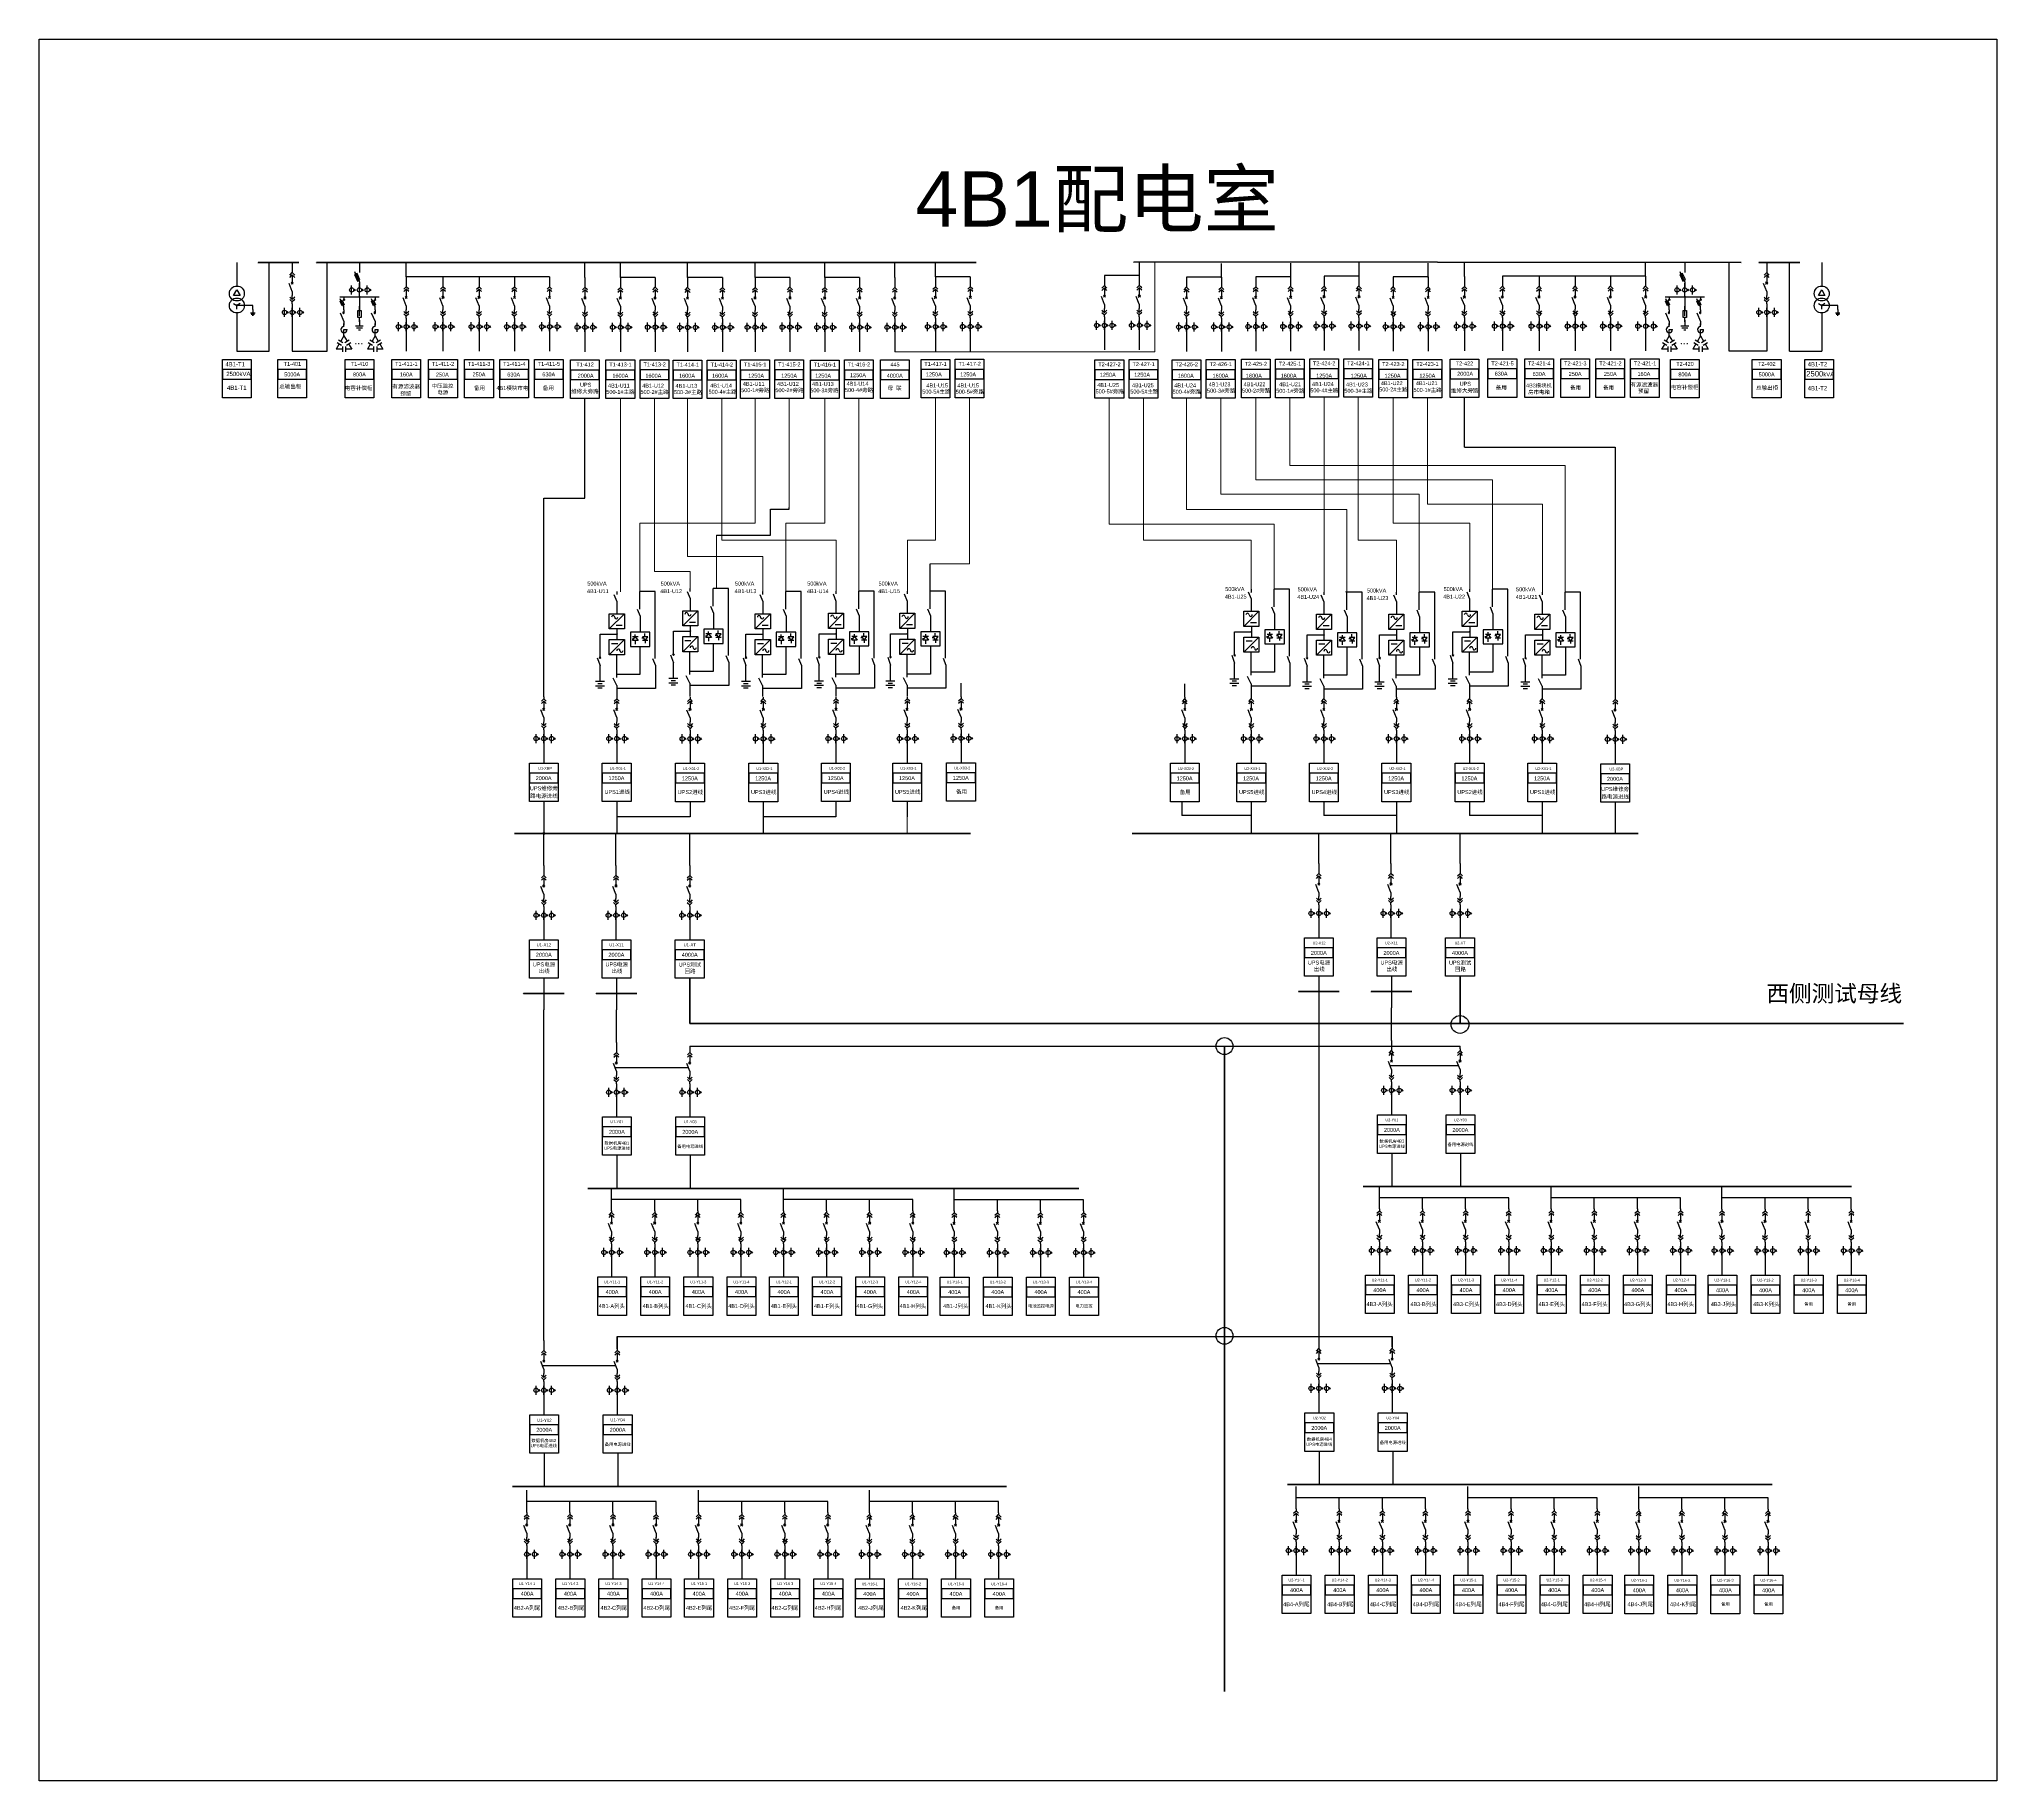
# Model space of a CAD drawing. Header units: millimetres. Extents: x -3460 to -460, y 6070 to 9130.
# Drawn here: x -1850 to -1495.8, y 6491.5 to 6806.5 of the extents above; entities that cross this region are included whole.
import ezdxf
from ezdxf.enums import TextEntityAlignment as Align

# ---------------------------------------------------------------- set-up
doc = ezdxf.new("R2010")
doc.units = ezdxf.units.MM
doc.header["$LTSCALE"] = 1000
doc.header["$MEASUREMENT"] = 0
for name, pattern in [('CENTER', [2, 1.25, -0.25, 0.25, -0.25]), ('CONTINOUS', [0]), ('HIDDEN', [0.375, 0.25, -0.125])]:
    doc.linetypes.add(name, pattern=pattern)
doc.styles.get("Standard").update_dxf_attribs({"font": 'arial.ttf'})

# ---------------------------------------------------------------- blocks, each defined once
blk = doc.blocks.new('DYDQAA05')
at = {"color": 0}
blk.add_lwpolyline([(0, 0), (0, -7)], dxfattribs=at)
blk = doc.blocks.new('DYDQAA03')
at = {"color": 0}
for points in [[(0, 0), (0, -1.5)], [(-2.1, -3.6), (0, -1.5)], [(-2.1, -5.6), (0, -3.5)], [(2.1, -3.6), (0, -1.5)], [(2.1, -5.6), (0, -3.5)], [(0, -3.5), (0, -7)]]:
    blk.add_lwpolyline(points, dxfattribs=at)
blk = doc.blocks.new('DYDQAA09')
at = {"color": 0}
blk.add_lwpolyline([(0, 0), (0, -3.5)], dxfattribs=at)
blk.add_lwpolyline([(0, 0), (0, -3.5)], dxfattribs=at)
blk.add_lwpolyline([(0, 0), (0, -3.5)], dxfattribs=at)
blk.add_lwpolyline([(0, 0), (0, -3.5)], dxfattribs=at)
blk.add_lwpolyline([(0, 0), (0, -3.5)], dxfattribs=at)
blk.add_lwpolyline([(0, 0), (0, -3.5)], dxfattribs=at)
blk.add_lwpolyline([(0, 0), (0, -3.5)], dxfattribs=at)
blk.add_lwpolyline([(0, 0), (0, -3.5)], dxfattribs=at)
blk.add_lwpolyline([(0, 0), (0, -3.5)], dxfattribs=at)
blk = doc.blocks.new('DYDQ0201')
at = {"color": 0}
for points in [[(0.9, -0.9), (-0.9, 0.9)], [(-0.9, -0.9), (0.9, 0.9)], [(0, -7), (-2.6, -0.4)]]:
    blk.add_lwpolyline(points, dxfattribs=at)
blk = doc.blocks.new('DYDQAA04')
at = {"color": 0}
for points in [[(0, -3.5), (0, 0)], [(-2.1, -1.4), (0, -3.5)], [(-2.1, -3.4), (0, -5.5)], [(2.1, -1.4), (0, -3.5)], [(2.1, -3.4), (0, -5.5)], [(0, -7), (0, -5.5)]]:
    blk.add_lwpolyline(points, dxfattribs=at)
blk = doc.blocks.new('A$C03DD39B5')
for p, q in [((417, 475), (283, 392)), ((417, 422), (283, 339)), ((350, 333), (350, 467))]:
    blk.add_line(p, q)
blk.add_lwpolyline([(700, 167), (0, 167)])
blk.add_circle((350, 167), 167)
blk = doc.blocks.new('$element$00000530')
for points in [[(-0.29, -0.34), (-0.14, -0.27), (0.02, -0.62), (-0.14, -0.69), (-0.29, -0.34)], [(0, -1), (0, -0.78), (-0.28, -0.15)], [(-0.05, -0.18), (0.05, -0.18)], [(0, 0), (0, -0.18)]]:
    blk.add_lwpolyline(points)
blk.add_circle((0, -0.23), 0.05)
at = {"flags": 9}
blk.add_attdef('S', (0, 0), '', height=0.00000667, dxfattribs=at)
blk = doc.blocks.new('M_M4')
blk.add_line((-0.25, -0.2), (0, -0.75))
for points in [[(0, 0), (0, -0.25)], [(0, -0.75), (0, -1)]]:
    blk.add_lwpolyline(points)
blk.add_arc((-0.01, -0.19), 0.0589, 81.8699, 278.1301)
at = {"width": 0.8, "flags": 9}
blk.add_attdef('S', (0.25, -0.5), '', height=0.2, dxfattribs=at)
blk = doc.blocks.new('M_M23')
for p, q in [((0, -0.5), (-0.25, -0.5)), ((0, -0.25), (0, -0.5))]:
    blk.add_line(p, q)
for points in [[(0, 0), (0, -0.25)], [(0, -0.75), (0, -1)]]:
    blk.add_lwpolyline(points)
blk.add_arc((0, -0.5), 0.25, 270, 180)
at = {"width": 0.8, "flags": 9}
blk.add_attdef('S', (0.25, -0.5), '', height=0.2, dxfattribs=at)
blk = doc.blocks.new('M_M44IVD')
for points in [[(0, 0), (-0.2, -0.35)], [(0, 0), (0.2, -0.35)], [(-0.3, -0.52), (-0.5, -0.87)], [(-0.1, -0.87), (-0.5, -0.87)], [(-0.44, -0.44), (-0.16, -0.6)], [(-0.34, -0.26), (-0.06, -0.43)], [(-0.1, -0.7), (-0.1, -1.03)], [(0.06, -0.43), (0.34, -0.26)], [(0.1, -0.7), (0.1, -1.03)], [(0.5, -0.87), (0.1, -0.87)], [(0.16, -0.6), (0.44, -0.44)], [(0.3, -0.52), (0.5, -0.87)]]:
    blk.add_lwpolyline(points)
at = {"width": 0.8, "flags": 9}
blk.add_attdef('S', (0.25, -0.5), '', height=0.2, dxfattribs=at)
blk = doc.blocks.new('M_M17')
for p, q in [((-0.1, -0.72), (-0.1, -0.28)), ((-0.1, -0.28), (0.1, -0.28)), ((0.1, -0.72), (-0.1, -0.72)), ((0, -0.38), (0, -0.72)), ((0.1, -0.28), (0.1, -0.72))]:
    blk.add_line(p, q)
for points in [[(0, 0), (0, -0.28)], [(0, -0.72), (0, -1)]]:
    blk.add_lwpolyline(points)
for points in [[(-0.03, -0.57), (0.03, -0.57), (0, -0.37), (0.03, -0.57)], [(0, -0.37), (-0.03, -0.57), (0.03, -0.57), (0, -0.37)]]:
    blk.add_solid(points)
at = {"width": 0.8, "flags": 9}
blk.add_attdef('S', (0.25, -0.5), '', height=0.2, dxfattribs=at)
blk = doc.blocks.new('M_M24')
for p, q in [((-0.25, -0.375), (0.25, -0.375)), ((-0.1875, -0.5), (0.1875, -0.5)), ((-0.0625, -0.625), (0.0625, -0.625))]:
    blk.add_line(p, q)
blk.add_lwpolyline([(0, 0), (0, -0.375)])
at = {"width": 0.8, "flags": 9}
blk.add_attdef('S', (0.25, -0.5), '', height=0.2, dxfattribs=at)

msp = doc.modelspace()

# ---------------------------------------------------------------- linework, layer by layer
at = {"color": 0}
for p, q in [((-1814.23, 6766.07, -41978.97), (-1814.23, 6761.82, -46589.9)), ((-1808.37, 6750.04, -46589.9), (-1808.37, 6766.07, -44804.51)), ((-1814.81, 6760.13, -46589.9), (-1814.23, 6761.15, -46589.9)), ((-1814.81, 6760.13, -46589.9), (-1814.23, 6761.15, -46589.9)), ((-1813.64, 6760.13, -46589.9), (-1814.81, 6760.13, -46589.9)), ((-1814.81, 6758.64, -46589.9), (-1814.23, 6758.3, -46589.9)), ((-1814.23, 6758.41, -46589.9), (-1814.33, 6758.31, -46589.9)), ((-1814.19, 6758.4, -46589.9), (-1814.32, 6758.27, -46589.9)), ((-1814.27, 6758.4, -46589.9), (-1814.32, 6758.35, -46589.9)), ((-1814.18, 6758.39, -46589.9), (-1814.31, 6758.25, -46589.9)), ((-1814.15, 6758.37, -46589.9), (-1814.29, 6758.23, -46589.9)), ((-1814.14, 6758.36, -46589.9), (-1814.28, 6758.22, -46589.9)), ((-1814.13, 6758.32, -46589.9), (-1814.24, 6758.2, -46589.9)), ((-1814.23, 6761.15, -46589.9), (-1813.64, 6760.13, -46589.9)), ((-1813.64, 6758.64, -46589.9), (-1814.23, 6758.3, -46589.9)), ((-1814.23, 6757.63, -46589.9), (-1814.23, 6758.3, -46589.9)), ((-1811.34, 6758.3, -46589.9), (-1814.23, 6758.3, -46589.9)), ((-1814.12, 6758.3, -46589.9), (-1814.22, 6758.2, -46589.9)), ((-1814.23, 6756.95, -46589.9), (-1814.23, 6750.04, -46589.9)), ((-1811.74, 6756.95, -46589.9), (-1810.93, 6756.95, -46589.9)), ((-1811.64, 6756.75, -46589.9), (-1811.03, 6756.75, -46589.9)), ((-1811.44, 6756.55, -46589.9), (-1811.24, 6756.55, -46589.9)), ((-1814.23, 6750.04, -46589.9), (-1808.37, 6750.04, -46589.9))]:
    msp.add_line(p, q, dxfattribs=at)
for p, q in [((-1797.91, 6750.04, -44804.51), (-1797.91, 6766.07, -44804.51)), ((-1783.58, 6763.49, -46187.74), (-1783.58, 6766.07, -44804.46)), ((-1751.25, 6763.38, -26834.55), (-1751.25, 6765.96, -25451.28)), ((-1744.84, 6763.38, -27526.19), (-1744.84, 6765.96, -26142.91)), ((-1732.69, 6763.35, -26834.55), (-1732.69, 6765.93, -25451.28)), ((-1720.48, 6763.38, -26140.18), (-1720.48, 6765.96, -24756.91)), ((-1707.87, 6763.37, -27526.19), (-1707.87, 6765.95, -26142.91)), ((-1695.19, 6763.38, -26834.55), (-1695.19, 6765.96, -25451.28)), ((-1687.85, 6763.49, -46187.79), (-1687.85, 6766.07, -44804.51)), ((-1650.93, 6763.62, -47005.72), (-1650.93, 6766.2, -45622.45)), ((-1636.07, 6763.33, -26834.55), (-1636.07, 6765.91, -25451.28)), ((-1623.55, 6763.41, -26834.55), (-1623.55, 6765.99, -25451.28)), ((-1611.19, 6763.49, -26834.55), (-1611.19, 6766.07, -25451.28)), ((-1598.68, 6763.37, -26834.55), (-1598.68, 6765.95, -25451.28)), ((-1592.14, 6763.56, -27339.61), (-1592.14, 6766.14, -25956.34)), ((-1559.35, 6763.58, -26834.5), (-1559.35, 6766.16, -25451.23)), ((-1544.21, 6750.04, -44804.56), (-1544.21, 6766.07, -44804.56)), ((-1533.34, 6750.04, -46589.94), (-1533.34, 6766.07, -44804.56)), ((-1527.48, 6766.07, -41979.02), (-1527.48, 6761.82, -46589.94)), ((-1757.66, 6763.49, -46187.79), (-1783.58, 6763.49, -46187.79)), ((-1738.53, 6763.38, -27526.19), (-1744.84, 6763.38, -27526.19)), ((-1726.37, 6763.35, -26834.55), (-1732.69, 6763.35, -26834.55)), ((-1714.16, 6763.38, -26140.18), (-1720.48, 6763.38, -26140.18)), ((-1701.55, 6763.37, -27526.19), (-1707.87, 6763.37, -27526.19)), ((-1681.53, 6763.49, -46187.79), (-1687.85, 6763.49, -46187.79)), ((-1650.95, 6763.72, -47005.72), (-1657.27, 6763.72, -47005.72)), ((-1636.09, 6763.42, -26834.55), (-1642.4, 6763.42, -26834.55)), ((-1623.57, 6763.5, -26834.55), (-1629.89, 6763.5, -26834.55)), ((-1611.21, 6763.58, -26834.55), (-1617.53, 6763.58, -26834.55)), ((-1598.7, 6763.46, -26834.55), (-1605.02, 6763.46, -26834.55)), ((-1559.34, 6763.58, -26834.55), (-1585.26, 6763.58, -26834.55)), ((-1794.86, 6759.87, -44804.51), (-1794.86, 6759.47, -44804.51)), ((-1792.05, 6759.96, -44804.51), (-1792.05, 6760.29, -44804.51)), ((-1555.06, 6759.87, -45778.87), (-1555.06, 6759.47, -45778.87)), ((-1552.26, 6759.96, -45778.87), (-1552.26, 6760.29, -45778.87)), ((-1528.07, 6760.13, -46589.94), (-1527.48, 6761.15, -46589.94)), ((-1528.07, 6760.13, -46589.94), (-1527.48, 6761.15, -46589.94)), ((-1526.9, 6760.13, -46589.94), (-1528.07, 6760.13, -46589.94)), ((-1528.07, 6758.64, -46589.94), (-1527.48, 6758.3, -46589.94)), ((-1527.49, 6758.41, -46589.94), (-1527.58, 6758.31, -46589.94)), ((-1527.45, 6758.4, -46589.94), (-1527.58, 6758.27, -46589.94)), ((-1527.53, 6758.4, -46589.94), (-1527.58, 6758.35, -46589.94)), ((-1527.43, 6758.39, -46589.94), (-1527.57, 6758.25, -46589.94)), ((-1527.41, 6758.37, -46589.94), (-1527.55, 6758.23, -46589.94)), ((-1527.4, 6758.36, -46589.94), (-1527.54, 6758.22, -46589.94)), ((-1527.38, 6758.32, -46589.94), (-1527.5, 6758.2, -46589.94)), ((-1527.48, 6761.15, -46589.94), (-1526.9, 6760.13, -46589.94)), ((-1526.9, 6758.64, -46589.94), (-1527.48, 6758.3, -46589.94)), ((-1527.38, 6758.3, -46589.94), (-1527.48, 6758.2, -46589.94)), ((-1527.48, 6757.63, -46589.94), (-1527.48, 6758.3, -46589.94)), ((-1524.6, 6758.3, -46589.94), (-1527.48, 6758.3, -46589.94)), ((-1804.21, 6757.83, -44804.51), (-1804.21, 6756.19, -44804.51)), ((-1804.21, 6756.19, -44804.51), (-1804.21, 6750.04, -44804.51)), ((-1783.58, 6755.25, -43986.57), (-1783.58, 6753.61, -43986.57)), ((-1776.94, 6755.25, -43986.57), (-1776.94, 6753.61, -43986.57)), ((-1770.41, 6755.25, -43986.57), (-1770.41, 6753.61, -43986.57)), ((-1764.01, 6755.25, -43986.57), (-1764.01, 6753.61, -43986.57)), ((-1757.66, 6755.25, -43986.57), (-1757.66, 6753.61, -43986.57)), ((-1751.25, 6755.14, -24633.34), (-1751.25, 6753.5, -24633.34)), ((-1744.84, 6755.14, -25324.98), (-1744.84, 6753.5, -25324.98)), ((-1738.53, 6755.16, -24633.34), (-1738.53, 6753.52, -24633.34)), ((-1732.69, 6755.11, -24633.34), (-1732.69, 6753.47, -24633.34)), ((-1726.37, 6755.13, -23941.7), (-1726.37, 6753.49, -23941.7)), ((-1720.48, 6755.14, -23938.97), (-1720.48, 6753.5, -23938.97)), ((-1714.16, 6755.16, -23247.33), (-1714.16, 6753.52, -23247.33)), ((-1707.87, 6755.13, -25324.98), (-1707.87, 6753.49, -25324.98)), ((-1701.55, 6755.14, -24633.34), (-1701.55, 6753.5, -24633.34)), ((-1695.19, 6755.14, -24633.34), (-1695.19, 6753.5, -24633.34)), ((-1687.85, 6755.25, -43986.57), (-1687.85, 6753.61, -43986.57)), ((-1681.53, 6755.26, -43294.93), (-1681.53, 6753.62, -43294.93)), ((-1657.27, 6755.48, -44804.51), (-1657.27, 6753.84, -44804.51)), ((-1650.95, 6755.5, -44112.87), (-1650.95, 6753.86, -44112.87)), ((-1642.4, 6755.18, -24633.34), (-1642.4, 6753.54, -24633.34)), ((-1636.09, 6755.2, -23941.7), (-1636.09, 6753.56, -23941.7)), ((-1629.89, 6755.26, -24633.34), (-1629.89, 6753.62, -24633.34)), ((-1623.57, 6755.28, -23941.7), (-1623.57, 6753.64, -23941.7)), ((-1617.53, 6755.34, -24633.34), (-1617.53, 6753.7, -24633.34)), ((-1611.21, 6755.36, -23941.7), (-1611.21, 6753.72, -23941.7)), ((-1605.02, 6755.22, -24633.34), (-1605.02, 6753.58, -24633.34)), ((-1598.7, 6755.24, -23941.7), (-1598.7, 6753.6, -23941.7)), ((-1592.14, 6755.32, -25138.4), (-1592.14, 6753.68, -25138.4)), ((-1585.26, 6755.34, -24633.34), (-1585.26, 6753.7, -24633.34)), ((-1578.63, 6755.34, -24633.34), (-1578.63, 6753.7, -24633.34)), ((-1572.1, 6755.34, -24633.34), (-1572.1, 6753.7, -24633.34)), ((-1565.69, 6755.34, -24633.34), (-1565.69, 6753.7, -24633.34)), ((-1559.34, 6755.34, -24633.34), (-1559.34, 6753.7, -24633.34)), ((-1537.44, 6757.83, -44804.56), (-1537.44, 6756.19, -44804.56)), ((-1537.44, 6756.19, -44804.56), (-1537.44, 6750.04, -44804.56)), ((-1527.48, 6756.95, -46589.94), (-1527.48, 6750.04, -46589.94)), ((-1525, 6756.95, -46589.94), (-1524.19, 6756.95, -46589.94)), ((-1524.9, 6756.75, -46589.94), (-1524.29, 6756.75, -46589.94)), ((-1524.7, 6756.55, -46589.94), (-1524.49, 6756.55, -46589.94)), ((-1783.58, 6753.61, -43986.57), (-1783.58, 6750.04, -43986.57)), ((-1776.94, 6753.61, -43986.57), (-1776.94, 6750.04, -43986.57)), ((-1770.41, 6753.61, -43986.57), (-1770.41, 6750.04, -43986.57)), ((-1764.01, 6753.61, -43986.57), (-1764.01, 6750.04, -43986.57)), ((-1757.66, 6753.61, -43986.57), (-1757.66, 6750.04, -43986.57)), ((-1751.25, 6753.5, -24633.34), (-1751.25, 6749.93, -24633.34)), ((-1744.84, 6753.5, -25324.98), (-1744.84, 6749.94, -25324.98)), ((-1738.53, 6753.52, -24633.34), (-1738.53, 6749.95, -24633.34)), ((-1732.69, 6753.47, -24633.34), (-1732.69, 6749.91, -24633.34)), ((-1726.37, 6753.49, -23941.7), (-1726.37, 6749.92, -23941.7)), ((-1720.48, 6753.5, -23938.97), (-1720.48, 6749.94, -23938.97)), ((-1714.16, 6753.52, -23247.33), (-1714.16, 6749.95, -23247.33)), ((-1707.87, 6753.49, -25324.98), (-1707.87, 6749.92, -25324.98)), ((-1701.55, 6753.5, -24633.34), (-1701.55, 6749.94, -24633.34)), ((-1695.19, 6753.5, -24633.34), (-1695.19, 6749.93, -24633.34)), ((-1687.85, 6753.61, -43986.57), (-1687.85, 6750.04, -43986.57)), ((-1681.53, 6753.62, -43294.93), (-1681.53, 6750.06, -43294.93)), ((-1657.27, 6753.84, -44804.51), (-1657.27, 6750.27, -44804.51)), ((-1650.95, 6753.86, -44112.87), (-1650.95, 6750.29, -44112.87)), ((-1642.4, 6753.54, -24633.34), (-1642.4, 6749.98, -24633.34)), ((-1636.09, 6753.56, -23941.7), (-1636.09, 6749.99, -23941.7)), ((-1629.89, 6753.62, -24633.34), (-1629.89, 6750.06, -24633.34)), ((-1623.57, 6753.64, -23941.7), (-1623.57, 6750.07, -23941.7)), ((-1617.53, 6753.7, -24633.34), (-1617.53, 6750.14, -24633.34)), ((-1611.21, 6753.72, -23941.7), (-1611.21, 6750.15, -23941.7)), ((-1605.02, 6753.58, -24633.34), (-1605.02, 6750.02, -24633.34)), ((-1598.7, 6753.6, -23941.7), (-1598.7, 6750.03, -23941.7)), ((-1592.14, 6753.68, -25138.4), (-1592.14, 6750.11, -25138.4)), ((-1585.26, 6753.7, -24633.34), (-1585.26, 6750.13, -24633.34)), ((-1578.63, 6753.7, -24633.34), (-1578.63, 6750.13, -24633.34)), ((-1572.1, 6753.7, -24633.34), (-1572.1, 6750.13, -24633.34)), ((-1565.69, 6753.7, -24633.34), (-1565.69, 6750.13, -24633.34)), ((-1559.34, 6753.7, -24633.34), (-1559.34, 6750.13, -24633.34)), ((-1804.21, 6750.04, -44804.51), (-1797.91, 6750.04, -44804.51)), ((-1537.44, 6750.04, -44804.56), (-1544.21, 6750.04, -44804.56)), ((-1533.34, 6750.04, -46589.94), (-1527.48, 6750.04, -46589.94)), ((-1758.69, 6680.76, -24885.89), (-1758.69, 6679.12, -24885.89)), ((-1745.5, 6680.76, -26738.16), (-1745.5, 6679.12, -26738.16)), ((-1732.24, 6680.71, -26738.16), (-1732.24, 6679.07, -26738.16)), ((-1718.98, 6680.71, -26738.16), (-1718.98, 6679.07, -26738.16)), ((-1705.84, 6680.76, -26738.16), (-1705.84, 6679.12, -26738.16)), ((-1692.94, 6680.76, -26738.16), (-1692.94, 6679.12, -26738.16)), ((-1683.21, 6680.8, 4880.27), (-1683.21, 6679.16, 4880.27)), ((-1642.72, 6680.71, -24536.95), (-1642.72, 6679.07, -24536.95)), ((-1630.69, 6680.71, -24536.95), (-1630.69, 6679.07, -24536.95)), ((-1617.56, 6680.71, -24536.95), (-1617.56, 6679.07, -24536.95)), ((-1604.45, 6680.71, -24536.95), (-1604.45, 6679.07, -24536.95)), ((-1591.19, 6680.71, -24536.95), (-1591.19, 6679.07, -24536.95)), ((-1578.05, 6680.71, -24536.95), (-1578.05, 6679.07, -24536.95)), ((-1564.85, 6680.63, -23250.06), (-1564.85, 6678.99, -23250.06)), ((-1758.69, 6679.12, -24885.89), (-1758.69, 6675.55, -24885.89)), ((-1745.5, 6679.12, -26738.16), (-1745.5, 6675.55, -26738.16)), ((-1732.24, 6679.07, -26738.16), (-1732.24, 6675.51, -26738.16)), ((-1718.98, 6679.07, -26738.16), (-1718.98, 6675.51, -26738.16)), ((-1705.84, 6679.12, -26738.16), (-1705.84, 6675.55, -26738.16)), ((-1692.94, 6679.12, -26738.16), (-1692.94, 6675.55, -26738.16)), ((-1683.21, 6679.16, 4880.27), (-1683.21, 6675.59, 4880.27)), ((-1642.72, 6679.07, -24536.95), (-1642.72, 6675.51, -24536.95)), ((-1630.69, 6679.07, -24536.95), (-1630.69, 6675.51, -24536.95)), ((-1617.56, 6679.07, -24536.95), (-1617.56, 6675.51, -24536.95)), ((-1604.45, 6679.07, -24536.95), (-1604.45, 6675.51, -24536.95)), ((-1591.19, 6679.07, -24536.95), (-1591.19, 6675.51, -24536.95)), ((-1578.05, 6679.07, -24536.95), (-1578.05, 6675.51, -24536.95)), ((-1564.85, 6678.99, -23250.06), (-1564.85, 6675.43, -23250.06)), ((-1758.69, 6668.6, -24885.89), (-1758.69, 6662.88, -24885.89)), ((-1745.5, 6668.6, -41297.56), (-1745.5, 6662.83, -41297.56)), ((-1732.24, 6668.55, -26738.16), (-1732.24, 6665.85, -26738.16)), ((-1718.98, 6668.55, -26738.16), (-1718.98, 6662.83, -26738.16)), ((-1705.84, 6668.6, -26738.16), (-1705.84, 6665.85, -26738.16)), ((-1692.94, 6668.6, -26738.16), (-1692.94, 6665.85, -26738.16)), ((-1643.26, 6668.55, -23562.64), (-1643.26, 6666.09, -23562.64)), ((-1630.69, 6666.08, -23562.64), (-1643.26, 6666.08, -23562.64)), ((-1630.69, 6668.55, -23562.64), (-1630.69, 6662.78, -23562.64)), ((-1617.56, 6668.55, -23562.64), (-1617.56, 6666.08, -23562.64)), ((-1604.45, 6666.08, -23562.64), (-1617.56, 6666.08, -23562.64)), ((-1604.45, 6668.55, -23562.64), (-1604.45, 6662.79, -23562.64)), ((-1591.19, 6668.55, -23562.64), (-1591.19, 6666.08, -23562.64)), ((-1578.05, 6666.08, -23562.64), (-1591.19, 6666.08, -23562.64)), ((-1578.05, 6668.55, -23562.64), (-1578.05, 6662.88, -23562.64)), ((-1578.05, 6668.55, -23562.64), (-1578.05, 6666.08, -23562.64)), ((-1564.85, 6668.47, -23250.06), (-1564.85, 6662.75, -23250.06)), ((-1758.69, 6657.04, -26269.16), (-1758.69, 6662.88, -24885.89)), ((-1745.64, 6657.04, -26269.16), (-1745.64, 6662.88, -24885.89)), ((-1732.24, 6665.85, -26738.16), (-1745.5, 6665.85, -26738.16)), ((-1732.29, 6657.04, -26269.16), (-1732.29, 6662.88, -24885.89)), ((-1705.84, 6665.85, -26738.16), (-1718.98, 6665.85, -26738.16)), ((-1618.47, 6657.38, -38261.28), (-1618.47, 6662.88, -36878)), ((-1605.42, 6657.38, -38261.28), (-1605.42, 6662.88, -36878)), ((-1592.93, 6657.38, -38261.28), (-1592.93, 6662.88, -36878)), ((-1758.69, 6648.8, -24067.95), (-1758.69, 6647.16, -24067.95)), ((-1745.64, 6648.8, -24067.95), (-1745.64, 6647.16, -24067.95)), ((-1732.29, 6648.8, -24067.95), (-1732.29, 6647.16, -24067.95)), ((-1618.47, 6649.14, -36060.06), (-1618.47, 6647.5, -36060.06)), ((-1605.42, 6649.14, -36060.06), (-1605.42, 6647.5, -36060.06)), ((-1592.93, 6649.14, -36060.06), (-1592.93, 6647.5, -36060.06)), ((-1758.69, 6647.16, -24067.95), (-1758.69, 6643.59, -24067.95)), ((-1745.64, 6647.16, -24067.95), (-1745.64, 6643.59, -24067.95)), ((-1732.29, 6647.16, -24067.95), (-1732.29, 6643.59, -24067.95)), ((-1618.47, 6647.5, -36060.06), (-1618.47, 6643.93, -36060.06)), ((-1605.42, 6647.5, -36060.06), (-1605.42, 6643.93, -36060.06)), ((-1592.93, 6647.5, -36060.06), (-1592.93, 6643.93, -36060.06)), ((-1758.69, 6636.64, -24067.95), (-1758.69, 6630.92, -24067.95)), ((-1745.55, 6636.64, -24099.44), (-1745.55, 6630.92, -24099.44)), ((-1618.47, 6636.98, -36060.06), (-1618.47, 6631.26, -36060.06)), ((-1605.33, 6636.98, -36091.55), (-1605.33, 6631.26, -36091.55)), ((-1758.69, 6571.12, -26834.5), (-1758.69, 6630.92, -25451.23)), ((-1745.55, 6625.01, -26865.99), (-1745.55, 6630.92, -25482.71)), ((-1618.47, 6631.26, -37443.34), (-1618.47, 6569.97, -37443.34)), ((-1605.33, 6625.36, -38827.65), (-1605.33, 6631.26, -37444.37)), ((-1745.55, 6616.77, -24664.78), (-1745.55, 6615.14, -24664.78)), ((-1605.33, 6617.12, -36626.43), (-1605.33, 6615.48, -36626.43)), ((-1745.55, 6615.14, -24664.78), (-1745.55, 6611.57, -24664.78)), ((-1605.33, 6615.48, -36626.43), (-1605.33, 6611.91, -36626.43)), ((-1745.47, 6604.62, -24696.27), (-1745.47, 6598.63, -24224.72)), ((-1605.25, 6604.96, -36657.92), (-1605.25, 6598.97, -36186.37)), ((-1607.52, 6594.9, -37569.65), (-1607.52, 6598.97, -36186.37)), ((-1576.43, 6594.9, -37569.65), (-1576.43, 6598.97, -36186.37)), ((-1545.53, 6594.88, -37569.65), (-1545.53, 6598.95, -36186.37)), ((-1746.43, 6594.56, -27652.45), (-1746.43, 6598.63, -26269.17)), ((-1738.63, 6596.6, -26269.17), (-1746.43, 6596.6, -26960.81)), ((-1738.63, 6594.56, -26269.17), (-1738.63, 6596.6, -26269.17)), ((-1730.83, 6596.6, -25577.54), (-1738.63, 6596.6, -26269.17)), ((-1730.83, 6594.56, -25577.54), (-1730.83, 6596.6, -25577.54)), ((-1723.03, 6596.6, -24885.9), (-1730.83, 6596.6, -25577.54)), ((-1723.03, 6594.56, -24885.9), (-1723.03, 6596.6, -24885.9)), ((-1715.34, 6594.56, -27652.45), (-1715.34, 6598.63, -26269.17)), ((-1707.54, 6596.6, -26269.17), (-1715.34, 6596.6, -26960.81)), ((-1707.54, 6594.56, -26269.17), (-1707.54, 6596.6, -26269.17)), ((-1699.74, 6596.6, -25577.54), (-1707.54, 6596.6, -26269.17)), ((-1699.74, 6594.56, -25577.54), (-1699.74, 6596.6, -25577.54)), ((-1691.94, 6596.6, -24885.9), (-1699.74, 6596.6, -25577.54)), ((-1691.94, 6594.56, -24885.9), (-1691.94, 6596.6, -24885.9)), ((-1684.44, 6594.54, -27652.45), (-1684.44, 6598.61, -26269.17)), ((-1676.64, 6596.57, -26269.17), (-1684.44, 6596.57, -26960.81)), ((-1676.64, 6594.54, -26269.17), (-1676.64, 6596.57, -26269.17)), ((-1668.84, 6596.57, -25577.54), (-1676.64, 6596.57, -26269.17)), ((-1668.84, 6594.54, -25577.54), (-1668.84, 6596.57, -25577.54)), ((-1661.04, 6596.57, -24885.9), (-1668.84, 6596.57, -25577.54)), ((-1661.04, 6594.54, -24885.9), (-1661.04, 6596.57, -24885.9)), ((-1599.72, 6596.94, -36186.37), (-1607.52, 6596.94, -36878.01)), ((-1599.72, 6594.9, -36186.37), (-1599.72, 6596.94, -36186.37)), ((-1591.92, 6596.94, -35494.74), (-1599.72, 6596.94, -36186.37)), ((-1591.92, 6594.9, -35494.74), (-1591.92, 6596.94, -35494.74)), ((-1584.12, 6596.94, -34803.1), (-1591.92, 6596.94, -35494.74)), ((-1584.12, 6594.9, -34803.1), (-1584.12, 6596.94, -34803.1)), ((-1568.63, 6596.94, -36186.37), (-1576.43, 6596.94, -36878.01)), ((-1568.63, 6594.9, -36186.37), (-1568.63, 6596.94, -36186.37)), ((-1560.83, 6596.94, -35494.74), (-1568.63, 6596.94, -36186.37)), ((-1560.83, 6594.9, -35494.74), (-1560.83, 6596.94, -35494.74)), ((-1553.03, 6596.94, -34803.1), (-1560.83, 6596.94, -35494.74)), ((-1553.03, 6594.9, -34803.1), (-1553.03, 6596.94, -34803.1)), ((-1537.74, 6596.91, -36186.37), (-1545.53, 6596.91, -36878.01)), ((-1537.74, 6594.88, -36186.37), (-1537.74, 6596.91, -36186.37)), ((-1529.94, 6596.91, -35494.74), (-1537.74, 6596.91, -36186.37)), ((-1529.94, 6594.88, -35494.74), (-1529.94, 6596.91, -35494.74)), ((-1522.14, 6596.91, -34803.1), (-1529.94, 6596.91, -35494.74)), ((-1522.14, 6594.88, -34803.1), (-1522.14, 6596.91, -34803.1)), ((-1607.52, 6588.16, -35368.44), (-1607.52, 6586.52, -35368.44)), ((-1599.72, 6588.16, -33985.16), (-1599.72, 6586.52, -33985.16)), ((-1591.92, 6588.16, -33293.52), (-1591.92, 6586.52, -33293.52)), ((-1584.12, 6588.16, -32601.88), (-1584.12, 6586.52, -32601.88)), ((-1576.43, 6588.16, -35368.44), (-1576.43, 6586.52, -35368.44)), ((-1568.63, 6588.16, -33985.16), (-1568.63, 6586.52, -33985.16)), ((-1560.83, 6588.16, -33293.52), (-1560.83, 6586.52, -33293.52)), ((-1553.03, 6588.16, -32601.88), (-1553.03, 6586.52, -32601.88)), ((-1545.53, 6588.13, -35368.44), (-1545.53, 6586.49, -35368.44)), ((-1537.74, 6588.13, -33985.16), (-1537.74, 6586.49, -33985.16)), ((-1529.94, 6588.13, -33293.52), (-1529.94, 6586.49, -33293.52)), ((-1522.14, 6588.13, -32601.88), (-1522.14, 6586.49, -32601.88)), ((-1746.43, 6587.81, -25451.24), (-1746.43, 6586.17, -25451.24)), ((-1746.43, 6586.17, -25451.24), (-1746.43, 6582.61, -25451.24)), ((-1738.63, 6587.81, -24067.96), (-1738.63, 6586.17, -24067.96)), ((-1738.63, 6586.17, -24067.96), (-1738.63, 6582.61, -24067.96)), ((-1730.83, 6587.81, -23376.32), (-1730.83, 6586.17, -23376.32)), ((-1730.83, 6586.17, -23376.32), (-1730.83, 6582.61, -23376.32)), ((-1723.03, 6587.81, -22684.68), (-1723.03, 6586.17, -22684.68)), ((-1723.03, 6586.17, -22684.68), (-1723.03, 6582.61, -22684.68)), ((-1715.34, 6587.81, -25451.24), (-1715.34, 6586.17, -25451.24)), ((-1715.34, 6586.17, -25451.24), (-1715.34, 6582.61, -25451.24)), ((-1707.54, 6587.81, -24067.96), (-1707.54, 6586.17, -24067.96)), ((-1707.54, 6586.17, -24067.96), (-1707.54, 6582.61, -24067.96)), ((-1699.74, 6587.81, -23376.32), (-1699.74, 6586.17, -23376.32)), ((-1699.74, 6586.17, -23376.32), (-1699.74, 6582.61, -23376.32)), ((-1691.94, 6587.81, -22684.68), (-1691.94, 6586.17, -22684.68)), ((-1691.94, 6586.17, -22684.68), (-1691.94, 6582.61, -22684.68)), ((-1684.44, 6587.79, -25451.24), (-1684.44, 6586.15, -25451.24)), ((-1684.44, 6586.15, -25451.24), (-1684.44, 6582.58, -25451.24)), ((-1676.64, 6587.79, -24067.96), (-1676.64, 6586.15, -24067.96)), ((-1676.64, 6586.15, -24067.96), (-1676.64, 6582.58, -24067.96)), ((-1668.84, 6587.79, -23376.32), (-1668.84, 6586.15, -23376.32)), ((-1668.84, 6586.15, -23376.32), (-1668.84, 6582.58, -23376.32)), ((-1661.04, 6587.79, -22684.68), (-1661.04, 6586.15, -22684.68)), ((-1661.04, 6586.15, -22684.68), (-1661.04, 6582.58, -22684.68)), ((-1607.52, 6586.52, -35368.44), (-1607.52, 6582.95, -35368.44)), ((-1599.72, 6586.52, -33985.16), (-1599.72, 6582.95, -33985.16)), ((-1591.92, 6586.52, -33293.52), (-1591.92, 6582.95, -33293.52)), ((-1584.12, 6586.52, -32601.88), (-1584.12, 6582.95, -32601.88)), ((-1576.43, 6586.52, -35368.44), (-1576.43, 6582.95, -35368.44)), ((-1568.63, 6586.52, -33985.16), (-1568.63, 6582.95, -33985.16)), ((-1560.83, 6586.52, -33293.52), (-1560.83, 6582.95, -33293.52)), ((-1553.03, 6586.52, -32601.88), (-1553.03, 6582.95, -32601.88)), ((-1545.53, 6586.49, -35368.44), (-1545.53, 6582.93, -35368.44)), ((-1537.74, 6586.49, -33985.16), (-1537.74, 6582.93, -33985.16)), ((-1529.94, 6586.49, -33293.52), (-1529.94, 6582.93, -33293.52)), ((-1522.14, 6586.49, -32601.88), (-1522.14, 6582.93, -32601.88)), ((-1758.69, 6562.88, -24633.29), (-1758.69, 6561.24, -24633.29)), ((-1758.69, 6561.24, -24633.29), (-1758.69, 6557.67, -24633.29)), ((-1618.47, 6563.22, -35242.12), (-1618.47, 6561.58, -35242.12)), ((-1618.47, 6561.58, -35242.12), (-1618.47, 6558.02, -35242.12)), ((-1758.61, 6550.72, -24664.78), (-1758.61, 6544.73, -24193.23)), ((-1618.39, 6551.06, -35273.61), (-1618.39, 6545.08, -34802.07)), ((-1761.78, 6539.98, -49088.48), (-1761.78, 6544.05, -47705.2)), ((-1730.69, 6539.98, -49088.48), (-1730.69, 6544.05, -47705.2)), ((-1699.79, 6539.95, -49088.48), (-1699.79, 6544.02, -47705.2)), ((-1622.58, 6540.64, -59005.68), (-1622.58, 6544.71, -57622.4)), ((-1614.78, 6542.67, -57622.4), (-1622.58, 6542.67, -58314.04)), ((-1614.78, 6540.64, -57622.4), (-1614.78, 6542.67, -57622.4)), ((-1606.98, 6542.67, -56930.76), (-1614.78, 6542.67, -57622.4)), ((-1606.98, 6540.64, -56930.76), (-1606.98, 6542.67, -56930.76)), ((-1599.18, 6542.67, -56239.13), (-1606.98, 6542.67, -56930.76)), ((-1599.18, 6540.64, -56239.13), (-1599.18, 6542.67, -56239.13)), ((-1591.49, 6540.64, -59005.68), (-1591.49, 6544.71, -57622.4)), ((-1583.69, 6542.67, -57622.4), (-1591.49, 6542.67, -58314.04)), ((-1583.69, 6540.64, -57622.4), (-1583.69, 6542.67, -57622.4)), ((-1575.89, 6542.67, -56930.76), (-1583.69, 6542.67, -57622.4)), ((-1575.89, 6540.64, -56930.76), (-1575.89, 6542.67, -56930.76)), ((-1568.09, 6542.67, -56239.13), (-1575.89, 6542.67, -56930.76)), ((-1568.09, 6540.64, -56239.13), (-1568.09, 6542.67, -56239.13)), ((-1560.59, 6540.61, -59005.68), (-1560.59, 6544.68, -57622.4)), ((-1552.79, 6542.65, -57622.4), (-1560.59, 6542.65, -58314.04)), ((-1552.79, 6540.61, -57622.4), (-1552.79, 6542.65, -57622.4)), ((-1544.99, 6542.65, -56930.76), (-1552.79, 6542.65, -57622.4)), ((-1544.99, 6540.61, -56930.76), (-1544.99, 6542.65, -56930.76)), ((-1537.2, 6542.65, -56239.13), (-1544.99, 6542.65, -56930.76)), ((-1537.2, 6540.61, -56239.13), (-1537.2, 6542.65, -56239.13)), ((-1753.98, 6542.01, -47705.2), (-1761.78, 6542.01, -48396.84)), ((-1753.98, 6539.98, -47705.2), (-1753.98, 6542.01, -47705.2)), ((-1746.18, 6542.01, -47013.57), (-1753.98, 6542.01, -47705.2)), ((-1746.18, 6539.98, -47013.57), (-1746.18, 6542.01, -47013.57)), ((-1738.38, 6542.01, -46321.93), (-1746.18, 6542.01, -47013.57)), ((-1738.38, 6539.98, -46321.93), (-1738.38, 6542.01, -46321.93)), ((-1722.89, 6542.01, -47705.2), (-1730.69, 6542.01, -48396.84)), ((-1722.89, 6539.98, -47705.2), (-1722.89, 6542.01, -47705.2)), ((-1715.09, 6542.01, -47013.57), (-1722.89, 6542.01, -47705.2)), ((-1715.09, 6539.98, -47013.57), (-1715.09, 6542.01, -47013.57)), ((-1707.29, 6542.01, -46321.93), (-1715.09, 6542.01, -47013.57)), ((-1707.29, 6539.98, -46321.93), (-1707.29, 6542.01, -46321.93)), ((-1692, 6541.99, -47705.2), (-1699.79, 6541.99, -48396.84)), ((-1692, 6539.95, -47705.2), (-1692, 6541.99, -47705.2)), ((-1684.2, 6541.99, -47013.57), (-1692, 6541.99, -47705.2)), ((-1684.2, 6539.95, -47013.57), (-1684.2, 6541.99, -47013.57)), ((-1676.4, 6541.99, -46321.93), (-1684.2, 6541.99, -47013.57)), ((-1676.4, 6539.95, -46321.93), (-1676.4, 6541.99, -46321.93)), ((-1761.78, 6533.23, -46887.27), (-1761.78, 6531.59, -46887.27)), ((-1761.78, 6531.59, -46887.27), (-1761.78, 6528.03, -46887.27)), ((-1753.98, 6533.23, -45503.99), (-1753.98, 6531.59, -45503.99)), ((-1753.98, 6531.59, -45503.99), (-1753.98, 6528.03, -45503.99)), ((-1746.18, 6533.23, -44812.35), (-1746.18, 6531.59, -44812.35)), ((-1746.18, 6531.59, -44812.35), (-1746.18, 6528.03, -44812.35)), ((-1738.38, 6533.23, -44120.71), (-1738.38, 6531.59, -44120.71)), ((-1738.38, 6531.59, -44120.71), (-1738.38, 6528.03, -44120.71)), ((-1730.69, 6533.23, -46887.27), (-1730.69, 6531.59, -46887.27)), ((-1730.69, 6531.59, -46887.27), (-1730.69, 6528.03, -46887.27)), ((-1722.89, 6533.23, -45503.99), (-1722.89, 6531.59, -45503.99)), ((-1722.89, 6531.59, -45503.99), (-1722.89, 6528.03, -45503.99)), ((-1715.09, 6533.23, -44812.35), (-1715.09, 6531.59, -44812.35)), ((-1715.09, 6531.59, -44812.35), (-1715.09, 6528.03, -44812.35)), ((-1707.29, 6533.23, -44120.71), (-1707.29, 6531.59, -44120.71)), ((-1707.29, 6531.59, -44120.71), (-1707.29, 6528.03, -44120.71)), ((-1699.79, 6533.21, -46887.27), (-1699.79, 6531.57, -46887.27)), ((-1699.79, 6531.57, -46887.27), (-1699.79, 6528, -46887.27)), ((-1692, 6533.21, -45503.99), (-1692, 6531.57, -45503.99)), ((-1692, 6531.57, -45503.99), (-1692, 6528, -45503.99)), ((-1684.2, 6533.21, -44812.35), (-1684.2, 6531.57, -44812.35)), ((-1684.2, 6531.57, -44812.35), (-1684.2, 6528, -44812.35)), ((-1676.4, 6533.21, -44120.71), (-1676.4, 6531.57, -44120.71)), ((-1676.4, 6531.57, -44120.71), (-1676.4, 6528, -44120.71)), ((-1622.58, 6533.89, -56804.46), (-1622.58, 6532.25, -56804.46)), ((-1622.58, 6532.25, -56804.46), (-1622.58, 6528.68, -56804.46)), ((-1614.78, 6533.89, -55421.19), (-1614.78, 6532.25, -55421.19)), ((-1614.78, 6532.25, -55421.19), (-1614.78, 6528.68, -55421.19)), ((-1606.98, 6533.89, -54729.55), (-1606.98, 6532.25, -54729.55)), ((-1606.98, 6532.25, -54729.55), (-1606.98, 6528.68, -54729.55)), ((-1599.18, 6533.89, -54037.91), (-1599.18, 6532.25, -54037.91)), ((-1599.18, 6532.25, -54037.91), (-1599.18, 6528.68, -54037.91)), ((-1591.49, 6533.89, -56804.46), (-1591.49, 6532.25, -56804.46)), ((-1591.49, 6532.25, -56804.46), (-1591.49, 6528.68, -56804.46)), ((-1583.69, 6533.89, -55421.19), (-1583.69, 6532.25, -55421.19)), ((-1583.69, 6532.25, -55421.19), (-1583.69, 6528.68, -55421.19)), ((-1575.89, 6533.89, -54729.55), (-1575.89, 6532.25, -54729.55)), ((-1575.89, 6532.25, -54729.55), (-1575.89, 6528.68, -54729.55)), ((-1568.09, 6533.89, -54037.91), (-1568.09, 6532.25, -54037.91)), ((-1568.09, 6532.25, -54037.91), (-1568.09, 6528.68, -54037.91)), ((-1560.59, 6533.86, -56804.46), (-1560.59, 6532.22, -56804.46)), ((-1560.59, 6532.22, -56804.46), (-1560.59, 6528.66, -56804.46)), ((-1552.79, 6533.86, -55421.19), (-1552.79, 6532.22, -55421.19)), ((-1552.79, 6532.22, -55421.19), (-1552.79, 6528.66, -55421.19)), ((-1544.99, 6533.86, -54729.55), (-1544.99, 6532.22, -54729.55)), ((-1544.99, 6532.22, -54729.55), (-1544.99, 6528.66, -54729.55)), ((-1537.2, 6533.86, -54037.91), (-1537.2, 6532.22, -54037.91)), ((-1537.2, 6532.22, -54037.91), (-1537.2, 6528.66, -54037.91))]:
    msp.add_line(p, q)
at = {"color": 1, "lineweight": 20}
for p, q in [((-1648.15, 6749.93, -24633.34), (-1648.13, 6766.21, -45622.45)), ((-1695.19, 6749.93, -24633.34), (-1648.15, 6749.93, -24633.34))]:
    msp.add_line(p, q, dxfattribs=at)
at = {"linetype": 'Continuous'}
for p, q in [((-1792.93, 6764.45, -44804.51), (-1792.05, 6762.52, -44804.51)), ((-1792.05, 6762.08, -44804.51), (-1792.05, 6762.37, -44804.51)), ((-1792.05, 6761.61, -44804.51), (-1792.05, 6762.25, -44804.51)), ((-1553.13, 6764.45, -45778.87), (-1552.26, 6762.52, -45778.87)), ((-1552.26, 6762.08, -45778.87), (-1552.26, 6762.37, -45778.87)), ((-1552.26, 6761.61, -45778.87), (-1552.26, 6762.25, -45778.87)), ((-1795.61, 6759.87, -44804.51), (-1788.5, 6759.87, -44804.51)), ((-1792.05, 6759.87, -44804.51), (-1792.05, 6757.4, -44804.51)), ((-1555.81, 6759.87, -45778.87), (-1548.7, 6759.87, -45778.87)), ((-1552.26, 6759.87, -45778.87), (-1552.26, 6757.4, -45778.87))]:
    msp.add_line(p, q, dxfattribs=at)
at = {"color": 0, "linetype": 'CENTER', "ltscale": 0.5}
msp.add_line((-1811.34, 6757.56, -46589.9), (-1811.34, 6758.3, -46589.9), dxfattribs=at)
at = {"linetype": 'CENTER', "ltscale": 0.5}
msp.add_line((-1524.6, 6757.56, -46589.94), (-1524.6, 6758.3, -46589.94), dxfattribs=at)
at = {"color": 5, "lineweight": 30}
for p, q in [((-1751.25, 6723.47, -27087.1), (-1751.25, 6741.49, -25451.28)), ((-1592.14, 6732.66, -27592.16), (-1592.14, 6741.67, -25956.34)), ((-1592.14, 6732.66, -27592.16), (-1564.85, 6732.66, -27592.16)), ((-1564.85, 6732.66, -27592.16), (-1564.85, 6687.38, -25451.28)), ((-1758.69, 6687.51, -27087.1), (-1758.69, 6723.47, -27087.1)), ((-1758.69, 6723.47, -27087.1), (-1751.25, 6723.47, -27087.1)), ((-1732.28, 6624.36, -27888.22), (-1592.93, 6624.36, -38827.65)), ((-1745.41, 6571.81, -27966.21), (-1635.54, 6571.81, -49216.18)), ((-1635.54, 6571.81, -49216.18), (-1605.19, 6571.81, -37883.41))]:
    msp.add_line(p, q, dxfattribs=at)
at = {"color": 6, "lineweight": 20}
for p, q in [((-1744.84, 6741.49, -26142.91), (-1744.84, 6706.51, -26142.91)), ((-1738.66, 6741.51, -25451.28), (-1738.66, 6710.22, -25451.28)), ((-1732.69, 6741.47, -25451.28), (-1732.69, 6712.88, -25451.28)), ((-1726.51, 6741.48, -24759.64), (-1726.51, 6715.88, -24759.64)), ((-1687.85, 6741.6, -44804.51), (-1687.85, 6715.88, -44804.51)), ((-1650.2, 6741.55, -69564.15), (-1650.2, 6715.88, -69564.15)), ((-1617.53, 6741.7, -25451.28), (-1617.53, 6706.48, -25451.28)), ((-1611.34, 6741.71, -24759.64), (-1611.34, 6715.88, -24759.64)), ((-1605.02, 6741.58, -25451.28), (-1605.02, 6718.92, -25451.28)), ((-1598.84, 6741.59, -24759.64), (-1598.84, 6722.4, -24759.64)), ((-1598.84, 6722.4, -24759.64), (-1578.02, 6722.4, -24759.64)), ((-1578.02, 6722.4, -24759.64), (-1578.02, 6706.48, -25451.28)), ((-1726.51, 6715.88, -50210.91), (-1705.81, 6715.88, -50210.91)), ((-1705.81, 6715.88, -50210.91), (-1705.81, 6706.65, -25451.28)), ((-1687.85, 6715.88, -70255.79), (-1692.91, 6715.88, -70255.79)), ((-1692.91, 6715.88, -70255.79), (-1692.91, 6706.65, -25451.28)), ((-1650.2, 6715.88, -69564.15), (-1630.69, 6715.88, -69564.15)), ((-1630.69, 6715.88, -69564.15), (-1630.69, 6708.56, -54868.49)), ((-1611.34, 6715.88, -24759.64), (-1604.42, 6715.88, -24759.64)), ((-1605.02, 6718.92, -25451.28), (-1591.15, 6718.92, -25451.28)), ((-1604.42, 6715.88, -24759.64), (-1604.42, 6706.48, -25451.28)), ((-1591.15, 6718.92, -25451.28), (-1591.15, 6707.02, -25451.28)), ((-1732.69, 6712.88, -50902.55), (-1719.05, 6712.88, -50902.55)), ((-1719.05, 6712.88, -50902.55), (-1719.05, 6706.58, -25451.28)), ((-1738.66, 6710.22, -50902.55), (-1732.22, 6710.22, -25451.28)), ((-1732.22, 6710.22, -25451.28), (-1732.22, 6706.88, -25451.28)), ((-1630.69, 6708.56, -54868.49), (-1630.69, 6706.35, -54868.49))]:
    msp.add_line(p, q, dxfattribs=at)
at = {"color": 4, "lineweight": 20}
for p, q in [((-1720.48, 6718.92), (-1720.48, 6741.49, -24756.91)), ((-1714.3, 6721.74), (-1714.3, 6741.51, -24065.27)), ((-1707.87, 6718.92), (-1707.87, 6741.48, -26142.91)), ((-1701.69, 6741.5, -25451.28), (-1701.69, 6718.92, -25451.28)), ((-1681.67, 6741.62, -44112.87), (-1681.67, 6711.57, -44112.87)), ((-1656.38, 6741.54, -70255.79), (-1656.38, 6718.76, -70255.79)), ((-1642.4, 6741.54, -25451.28), (-1642.4, 6721.41, -25451.28)), ((-1636.22, 6741.55, -24759.64), (-1636.22, 6724.19, -24759.64)), ((-1629.89, 6741.62, -25451.28), (-1629.89, 6726.8, -25451.28)), ((-1623.7, 6741.63, -24759.64), (-1623.7, 6729.35, -24759.64)), ((-1629.89, 6726.8, -25451.28), (-1587.03, 6726.8, -25451.28)), ((-1623.7, 6729.35, -24759.64), (-1573.9, 6729.35, -24759.64)), ((-1587.03, 6726.8, -25451.28), (-1587.03, 6707.02, -25451.28)), ((-1573.9, 6729.35, -24759.64), (-1573.9, 6706.48, -25451.28)), ((-1636.22, 6724.19, -24759.64), (-1600.3, 6724.19, -24759.64)), ((-1600.3, 6724.19, -24759.64), (-1600.3, 6706.48, -25451.28)), ((-1642.4, 6721.41, -25451.28), (-1613.41, 6721.41, -25451.28)), ((-1613.41, 6721.41, -25451.28), (-1613.41, 6706.48, -25451.28)), ((-1741.32, 6707.9, -25451.28), (-1741.32, 6718.92, -25451.28)), ((-1741.32, 6718.92, -25451.28), (-1720.48, 6718.92, -25451.28)), ((-1727.46, 6707.12), (-1727.46, 6716.79)), ((-1714.93, 6706.58, -25451.28), (-1714.93, 6718.92, -25451.28)), ((-1714.93, 6718.92, -25451.28), (-1707.87, 6718.92, -25451.28)), ((-1701.69, 6706.65, -25451.28), (-1701.69, 6718.92, -25451.28)), ((-1656.38, 6718.76, -70255.79), (-1626.54, 6718.76, -70255.79)), ((-1626.54, 6718.76, -70255.79), (-1626.54, 6707.02, -25451.28)), ((-1681.67, 6711.57, -69564.15), (-1688.79, 6711.57, -69564.15)), ((-1741.32, 6707.9, -25451.28), (-1741.32, 6706.45, -25451.28))]:
    msp.add_line(p, q, dxfattribs=at)
at = {"color": 4}
for p, q in [((-1717.68, 6716.79), (-1717.68, 6721.44)), ((-1717.68, 6721.44), (-1714.3, 6721.44)), ((-1727.46, 6716.79), (-1717.68, 6716.79)), ((-1688.79, 6706.65, -25451.28), (-1688.79, 6711.57, -69564.15))]:
    msp.add_line(p, q, dxfattribs=at)
at = {"color": 6}
msp.add_line((-1714.3, 6721.44), (-1714.3, 6721.74), dxfattribs=at)
at = {"color": 3, "lineweight": -2}
for p, q in [((-1746.02, 6706.06, -25451.28), (-1745.49, 6704.78, -25451.28)), ((-1745.45, 6706.06, -25451.28), (-1745.45, 6706.58, -25451.28)), ((-1738.55, 6706.58, -25451.28), (-1741.33, 6706.58, -25451.28)), ((-1741.33, 6703.36, -25451.28), (-1741.33, 6706.58, -25451.28)), ((-1738.55, 6706.58, -25451.28), (-1741.33, 6706.58, -25451.28)), ((-1732.76, 6706.6, -25451.28), (-1732.22, 6705.32, -25451.28)), ((-1732.22, 6705.32, -25451.28), (-1732.22, 6703.14, -25451.28)), ((-1732.19, 6706.6, -25451.28), (-1732.19, 6707.12, -25451.28)), ((-1725.28, 6707.12, -25451.28), (-1728.07, 6707.12, -25451.28)), ((-1728.07, 6703.9, -25451.28), (-1728.07, 6707.12, -25451.28)), ((-1725.28, 6707.12, -25451.28), (-1728.07, 6707.12, -25451.28)), ((-1719.62, 6706.06, -25451.28), (-1719.09, 6704.78, -25451.28)), ((-1719.05, 6706.06, -25451.28), (-1719.05, 6706.58, -25451.28)), ((-1712.15, 6706.58, -25451.28), (-1714.93, 6706.58, -25451.28)), ((-1714.93, 6703.36, -25451.28), (-1714.93, 6706.58, -25451.28)), ((-1712.15, 6706.58, -25451.28), (-1714.93, 6706.58, -25451.28)), ((-1706.37, 6706.13, -25451.28), (-1705.84, 6704.85, -25451.28)), ((-1705.81, 6706.13, -25451.28), (-1705.81, 6706.65, -25451.28)), ((-1698.9, 6706.65, -25451.28), (-1701.69, 6706.65, -25451.28)), ((-1701.69, 6703.43, -25451.28), (-1701.69, 6706.65, -25451.28)), ((-1698.9, 6706.65, -25451.28), (-1701.69, 6706.65, -25451.28)), ((-1693.48, 6706.13, -25451.28), (-1692.94, 6704.85, -25451.28)), ((-1692.91, 6706.13, -25451.28), (-1692.91, 6706.65, -25451.28)), ((-1686, 6706.65, -25451.28), (-1688.79, 6706.65, -25451.28)), ((-1688.79, 6703.43, -25451.28), (-1688.79, 6706.65, -25451.28)), ((-1686, 6706.65, -25451.28), (-1688.79, 6706.65, -25451.28)), ((-1631.23, 6706.49, -25451.28), (-1630.7, 6705.22, -25451.28)), ((-1630.7, 6705.22, -25451.28), (-1630.7, 6703.03, -25451.28)), ((-1630.66, 6706.5, -25451.28), (-1630.66, 6707.02, -25451.28)), ((-1623.76, 6707.02, -25451.28), (-1626.54, 6707.02, -25451.28)), ((-1626.54, 6703.8, -25451.28), (-1626.54, 6707.02, -25451.28)), ((-1623.76, 6707.02, -25451.28), (-1626.54, 6707.02, -25451.28)), ((-1618.1, 6705.96, -25451.28), (-1617.56, 6704.68, -25451.28)), ((-1617.53, 6705.96, -25451.28), (-1617.53, 6706.48, -25451.28)), ((-1610.62, 6706.48, -25451.28), (-1613.41, 6706.48, -25451.28)), ((-1613.41, 6703.26, -25451.28), (-1613.41, 6706.48, -25451.28)), ((-1610.62, 6706.48, -25451.28), (-1613.41, 6706.48, -25451.28)), ((-1604.98, 6705.96, -25451.28), (-1604.45, 6704.68, -25451.28)), ((-1604.42, 6705.96, -25451.28), (-1604.42, 6706.48, -25451.28)), ((-1597.51, 6706.48, -25451.28), (-1600.3, 6706.48, -25451.28)), ((-1600.3, 6703.26, -25451.28), (-1600.3, 6706.48, -25451.28)), ((-1597.51, 6706.48, -25451.28), (-1600.3, 6706.48, -25451.28)), ((-1591.72, 6706.49, -25451.28), (-1591.19, 6705.22, -25451.28)), ((-1591.19, 6705.22, -25451.28), (-1591.19, 6703.03, -25451.28)), ((-1591.15, 6706.5, -25451.28), (-1591.15, 6707.02, -25451.28)), ((-1584.25, 6707.02, -25451.28), (-1587.03, 6707.02, -25451.28)), ((-1587.03, 6703.8, -25451.28), (-1587.03, 6707.02, -25451.28)), ((-1584.25, 6707.02, -25451.28), (-1587.03, 6707.02, -25451.28)), ((-1578.59, 6705.96, -25451.28), (-1578.05, 6704.68, -25451.28)), ((-1578.02, 6705.96, -25451.28), (-1578.02, 6706.48, -25451.28)), ((-1571.12, 6706.48, -25451.28), (-1573.9, 6706.48, -25451.28)), ((-1573.9, 6703.26, -25451.28), (-1573.9, 6706.48, -25451.28)), ((-1571.12, 6706.48, -25451.28), (-1573.9, 6706.48, -25451.28)), ((-1744.1, 6702.56, -25451.28), (-1746.84, 6699.83, -25451.28)), ((-1746.84, 6702.56, -25451.28), (-1744.1, 6702.56, -25451.28)), ((-1746.84, 6699.83, -25451.28), (-1746.84, 6702.56, -25451.28)), ((-1745.49, 6704.78, -25451.28), (-1745.49, 6702.6, -25451.28)), ((-1744.1, 6702.56, -25451.28), (-1744.1, 6699.83, -25451.28)), ((-1741.8, 6703.38, -25451.28), (-1741.27, 6702.1, -25451.28)), ((-1741.27, 6702.1, -25451.28), (-1741.27, 6699.22, -25451.28)), ((-1730.84, 6703.1, -25451.28), (-1733.57, 6700.36, -25451.28)), ((-1733.57, 6703.1, -25451.28), (-1730.84, 6703.1, -25451.28)), ((-1733.57, 6700.36, -25451.28), (-1733.57, 6703.1, -25451.28)), ((-1730.84, 6703.1, -25451.28), (-1730.84, 6700.36, -25451.28)), ((-1728.54, 6703.92, -25451.28), (-1728, 6702.64, -25451.28)), ((-1728, 6702.64, -25451.28), (-1728, 6699.76, -25451.28)), ((-1717.7, 6702.56, -25451.28), (-1720.44, 6699.83, -25451.28)), ((-1720.44, 6702.56, -25451.28), (-1717.7, 6702.56, -25451.28)), ((-1720.44, 6699.83, -25451.28), (-1720.44, 6702.56, -25451.28)), ((-1719.09, 6704.78, -25451.28), (-1719.09, 6702.6, -25451.28)), ((-1717.7, 6702.56, -25451.28), (-1717.7, 6699.83, -25451.28)), ((-1715.4, 6703.38, -25451.28), (-1714.87, 6702.1, -25451.28)), ((-1714.87, 6702.1, -25451.28), (-1714.87, 6699.22, -25451.28)), ((-1704.46, 6702.63, -25451.28), (-1707.19, 6699.89, -25451.28)), ((-1707.19, 6702.63, -25451.28), (-1704.46, 6702.63, -25451.28)), ((-1707.19, 6699.89, -25451.28), (-1707.19, 6702.63, -25451.28)), ((-1705.84, 6704.85, -25451.28), (-1705.84, 6702.67, -25451.28)), ((-1704.46, 6702.63, -25451.28), (-1704.46, 6699.89, -25451.28)), ((-1702.16, 6703.45, -25451.28), (-1701.62, 6702.17, -25451.28)), ((-1701.62, 6702.17, -25451.28), (-1701.62, 6699.29, -25451.28)), ((-1691.56, 6702.63, -25451.28), (-1694.29, 6699.89, -25451.28)), ((-1694.29, 6702.63, -25451.28), (-1691.56, 6702.63, -25451.28)), ((-1694.29, 6699.89, -25451.28), (-1694.29, 6702.63, -25451.28)), ((-1692.94, 6704.85, -25451.28), (-1692.94, 6702.67, -25451.28)), ((-1691.56, 6702.63, -25451.28), (-1691.56, 6699.89, -25451.28)), ((-1689.26, 6703.45, -25451.28), (-1688.72, 6702.17, -25451.28)), ((-1688.72, 6702.17, -25451.28), (-1688.72, 6699.29, -25451.28)), ((-1629.32, 6703, -25451.28), (-1632.05, 6700.26, -25451.28)), ((-1632.05, 6703, -25451.28), (-1629.32, 6703, -25451.28)), ((-1632.05, 6700.26, -25451.28), (-1632.05, 6703, -25451.28)), ((-1629.32, 6703, -25451.28), (-1629.32, 6700.26, -25451.28)), ((-1627.01, 6703.81, -25451.28), (-1626.48, 6702.54, -25451.28)), ((-1626.48, 6702.54, -25451.28), (-1626.48, 6699.66, -25451.28)), ((-1616.18, 6702.46, -25451.28), (-1618.91, 6699.72, -25451.28)), ((-1618.91, 6702.46, -25451.28), (-1616.18, 6702.46, -25451.28)), ((-1618.91, 6699.72, -25451.28), (-1618.91, 6702.46, -25451.28)), ((-1617.56, 6704.68, -25451.28), (-1617.56, 6702.5, -25451.28)), ((-1616.18, 6702.46, -25451.28), (-1616.18, 6699.72, -25451.28)), ((-1613.88, 6703.28, -25451.28), (-1613.34, 6702, -25451.28)), ((-1613.34, 6702, -25451.28), (-1613.34, 6699.12, -25451.28)), ((-1603.07, 6702.46, -25451.28), (-1605.8, 6699.72, -25451.28)), ((-1605.8, 6702.46, -25451.28), (-1603.07, 6702.46, -25451.28)), ((-1605.8, 6699.72, -25451.28), (-1605.8, 6702.46, -25451.28)), ((-1604.45, 6704.68, -25451.28), (-1604.45, 6702.5, -25451.28)), ((-1603.07, 6702.46, -25451.28), (-1603.07, 6699.72, -25451.28)), ((-1600.77, 6703.28, -25451.28), (-1600.23, 6702, -25451.28)), ((-1600.23, 6702, -25451.28), (-1600.23, 6699.12, -25451.28)), ((-1589.81, 6703, -25451.28), (-1592.54, 6700.26, -25451.28)), ((-1592.54, 6703, -25451.28), (-1589.81, 6703, -25451.28)), ((-1592.54, 6700.26, -25451.28), (-1592.54, 6703, -25451.28)), ((-1589.81, 6703, -25451.28), (-1589.81, 6700.26, -25451.28)), ((-1587.5, 6703.81, -25451.28), (-1586.97, 6702.54, -25451.28)), ((-1586.97, 6702.54, -25451.28), (-1586.97, 6699.66, -25451.28)), ((-1576.67, 6702.46, -25451.28), (-1579.4, 6699.72, -25451.28)), ((-1579.4, 6702.46, -25451.28), (-1576.67, 6702.46, -25451.28)), ((-1579.4, 6699.72, -25451.28), (-1579.4, 6702.46, -25451.28)), ((-1578.05, 6704.68, -25451.28), (-1578.05, 6702.5, -25451.28)), ((-1576.67, 6702.46, -25451.28), (-1576.67, 6699.72, -25451.28)), ((-1574.37, 6703.28, -25451.28), (-1573.84, 6702, -25451.28)), ((-1573.84, 6702, -25451.28), (-1573.84, 6699.12, -25451.28)), ((-1748.52, 6698.86, -25451.28), (-1745.46, 6698.86, -25451.28)), ((-1748.52, 6696.06, -25451.28), (-1748.52, 6698.86, -25451.28)), ((-1748.52, 6696.06, -25451.28), (-1748.52, 6698.83, -25451.28)), ((-1744.1, 6699.83, -25451.28), (-1746.84, 6699.83, -25451.28)), ((-1745.61, 6700.51, -25451.28), (-1744.51, 6700.51, -25451.28)), ((-1745.46, 6699.84, -25451.28), (-1745.46, 6697.92, -25451.28)), ((-1741.27, 6699.22, -25451.28), (-1743.03, 6699.22, -25451.28)), ((-1743.03, 6699.22, -25451.28), (-1743.03, 6696.65, -25451.28)), ((-1742.46, 6697.93, -25451.28), (-1742.72, 6697.93, -25451.28)), ((-1741.65, 6698.35, -25451.28), (-1742.63, 6698.35, -25451.28)), ((-1742.63, 6697.69, -25451.28), (-1742.14, 6698.35, -25451.28)), ((-1742.14, 6698.35, -25451.28), (-1742.14, 6698.79, -25451.28)), ((-1742.14, 6698.35, -25451.28), (-1741.65, 6697.69, -25451.28)), ((-1739.5, 6699.22, -25451.28), (-1741.27, 6699.22, -25451.28)), ((-1740.69, 6698.11, -25451.28), (-1740.95, 6698.11, -25451.28)), ((-1739.88, 6698.35, -25451.28), (-1740.86, 6698.35, -25451.28)), ((-1740.86, 6698.35, -25451.28), (-1740.37, 6697.69, -25451.28)), ((-1740.41, 6698.36, -25451.28), (-1740.41, 6698.98, -25451.28)), ((-1740.37, 6697.69, -25451.28), (-1739.88, 6698.35, -25451.28)), ((-1739.5, 6696.65, -25451.28), (-1739.5, 6699.22, -25451.28)), ((-1735.26, 6699.39, -25451.28), (-1732.2, 6699.39, -25451.28)), ((-1735.26, 6696.6, -25451.28), (-1735.26, 6699.39, -25451.28)), ((-1735.26, 6696.6, -25451.28), (-1735.26, 6699.36, -25451.28)), ((-1730.84, 6700.36, -25451.28), (-1733.57, 6700.36, -25451.28)), ((-1733.57, 6698.42, -25451.28), (-1730.84, 6698.42, -25451.28)), ((-1730.84, 6698.42, -25451.28), (-1733.57, 6695.68, -25451.28)), ((-1733.57, 6695.68, -25451.28), (-1733.57, 6698.42, -25451.28)), ((-1732.34, 6701.05, -25451.28), (-1731.25, 6701.05, -25451.28)), ((-1732.2, 6700.38, -25451.28), (-1732.2, 6698.45, -25451.28)), ((-1730.84, 6698.42, -25451.28), (-1730.84, 6695.68, -25451.28)), ((-1728, 6699.76, -25451.28), (-1729.77, 6699.76, -25451.28)), ((-1729.77, 6699.76, -25451.28), (-1729.77, 6697.19, -25451.28)), ((-1729.19, 6698.47, -25451.28), (-1729.45, 6698.47, -25451.28)), ((-1728.38, 6698.89, -25451.28), (-1729.37, 6698.89, -25451.28)), ((-1729.37, 6698.23, -25451.28), (-1728.88, 6698.89, -25451.28)), ((-1728.38, 6698.23, -25451.28), (-1729.37, 6698.23, -25451.28)), ((-1728.91, 6698.21, -25451.28), (-1728.91, 6697.6, -25451.28)), ((-1728.88, 6698.89, -25451.28), (-1728.88, 6699.33, -25451.28)), ((-1728.88, 6698.89, -25451.28), (-1728.38, 6698.23, -25451.28)), ((-1726.24, 6699.76, -25451.28), (-1728, 6699.76, -25451.28)), ((-1727.43, 6698.64, -25451.28), (-1727.69, 6698.64, -25451.28)), ((-1726.62, 6698.89, -25451.28), (-1727.6, 6698.89, -25451.28)), ((-1727.6, 6698.89, -25451.28), (-1727.11, 6698.23, -25451.28)), ((-1726.62, 6698.23, -25451.28), (-1727.6, 6698.23, -25451.28)), ((-1727.15, 6698.9, -25451.28), (-1727.15, 6699.52, -25451.28)), ((-1727.11, 6698.23, -25451.28), (-1726.62, 6698.89, -25451.28)), ((-1727.11, 6698.23, -25451.28), (-1727.11, 6697.79, -25451.28)), ((-1726.24, 6697.19, -25451.28), (-1726.24, 6699.76, -25451.28)), ((-1722.12, 6698.86, -25451.28), (-1719.06, 6698.86, -25451.28)), ((-1722.12, 6696.06, -25451.28), (-1722.12, 6698.86, -25451.28)), ((-1722.12, 6696.06, -25451.28), (-1722.12, 6698.83, -25451.28)), ((-1717.7, 6699.83, -25451.28), (-1720.44, 6699.83, -25451.28)), ((-1719.21, 6700.51, -25451.28), (-1718.11, 6700.51, -25451.28)), ((-1719.06, 6699.84, -25451.28), (-1719.06, 6697.92, -25451.28)), ((-1714.87, 6699.22, -25451.28), (-1716.64, 6699.22, -25451.28)), ((-1716.64, 6699.22, -25451.28), (-1716.64, 6696.65, -25451.28)), ((-1716.06, 6697.93, -25451.28), (-1716.32, 6697.93, -25451.28)), ((-1715.25, 6698.35, -25451.28), (-1716.23, 6698.35, -25451.28)), ((-1716.23, 6697.69, -25451.28), (-1715.74, 6698.35, -25451.28)), ((-1715.74, 6698.35, -25451.28), (-1715.74, 6698.79, -25451.28)), ((-1715.74, 6698.35, -25451.28), (-1715.25, 6697.69, -25451.28)), ((-1713.1, 6699.22, -25451.28), (-1714.87, 6699.22, -25451.28)), ((-1714.29, 6698.11, -25451.28), (-1714.55, 6698.11, -25451.28)), ((-1713.48, 6698.35, -25451.28), (-1714.47, 6698.35, -25451.28)), ((-1714.47, 6698.35, -25451.28), (-1713.97, 6697.69, -25451.28)), ((-1714.01, 6698.36, -25451.28), (-1714.01, 6698.98, -25451.28)), ((-1713.97, 6697.69, -25451.28), (-1713.48, 6698.35, -25451.28)), ((-1713.1, 6696.65, -25451.28), (-1713.1, 6699.22, -25451.28)), ((-1708.87, 6698.92, -25451.28), (-1705.82, 6698.92, -25451.28)), ((-1708.87, 6696.13, -25451.28), (-1708.87, 6698.92, -25451.28)), ((-1708.87, 6696.13, -25451.28), (-1708.87, 6698.9, -25451.28)), ((-1704.46, 6699.89, -25451.28), (-1707.19, 6699.89, -25451.28)), ((-1707.19, 6697.95, -25451.28), (-1704.46, 6697.95, -25451.28)), ((-1704.46, 6697.95, -25451.28), (-1707.19, 6695.21, -25451.28)), ((-1707.19, 6695.21, -25451.28), (-1707.19, 6697.95, -25451.28)), ((-1705.96, 6700.58, -25451.28), (-1704.87, 6700.58, -25451.28)), ((-1705.82, 6699.91, -25451.28), (-1705.82, 6697.98, -25451.28)), ((-1704.46, 6697.95, -25451.28), (-1704.46, 6695.21, -25451.28)), ((-1701.62, 6699.29, -25451.28), (-1703.39, 6699.29, -25451.28)), ((-1703.39, 6699.29, -25451.28), (-1703.39, 6696.72, -25451.28)), ((-1702.81, 6698, -25451.28), (-1703.07, 6698, -25451.28)), ((-1702, 6698.42, -25451.28), (-1702.99, 6698.42, -25451.28)), ((-1702.99, 6697.76, -25451.28), (-1702.49, 6698.42, -25451.28)), ((-1702.49, 6698.42, -25451.28), (-1702.49, 6698.86, -25451.28)), ((-1702.49, 6698.42, -25451.28), (-1702, 6697.76, -25451.28)), ((-1699.86, 6699.29, -25451.28), (-1701.62, 6699.29, -25451.28)), ((-1701.05, 6698.17, -25451.28), (-1701.31, 6698.17, -25451.28)), ((-1700.24, 6698.42, -25451.28), (-1701.22, 6698.42, -25451.28)), ((-1701.22, 6698.42, -25451.28), (-1700.73, 6697.76, -25451.28)), ((-1700.77, 6698.43, -25451.28), (-1700.77, 6699.05, -25451.28)), ((-1700.73, 6697.76, -25451.28), (-1700.24, 6698.42, -25451.28)), ((-1699.86, 6696.72, -25451.28), (-1699.86, 6699.29, -25451.28)), ((-1695.97, 6698.92, -25451.28), (-1692.92, 6698.92, -25451.28)), ((-1695.97, 6696.13, -25451.28), (-1695.97, 6698.92, -25451.28)), ((-1695.97, 6696.13, -25451.28), (-1695.97, 6698.9, -25451.28)), ((-1691.56, 6699.89, -25451.28), (-1694.29, 6699.89, -25451.28)), ((-1694.29, 6697.95, -25451.28), (-1691.56, 6697.95, -25451.28)), ((-1691.56, 6697.95, -25451.28), (-1694.29, 6695.21, -25451.28)), ((-1694.29, 6695.21, -25451.28), (-1694.29, 6697.95, -25451.28)), ((-1693.06, 6700.58, -25451.28), (-1691.97, 6700.58, -25451.28)), ((-1692.92, 6699.91, -25451.28), (-1692.92, 6697.98, -25451.28)), ((-1691.56, 6697.95, -25451.28), (-1691.56, 6695.21, -25451.28)), ((-1688.72, 6699.29, -25451.28), (-1690.49, 6699.29, -25451.28)), ((-1690.49, 6699.29, -25451.28), (-1690.49, 6696.72, -25451.28)), ((-1689.91, 6698, -25451.28), (-1690.17, 6698, -25451.28)), ((-1689.1, 6698.42, -25451.28), (-1690.09, 6698.42, -25451.28)), ((-1690.09, 6697.76, -25451.28), (-1689.59, 6698.42, -25451.28)), ((-1689.59, 6698.42, -25451.28), (-1689.59, 6698.86, -25451.28)), ((-1689.59, 6698.42, -25451.28), (-1689.1, 6697.76, -25451.28)), ((-1686.96, 6699.29, -25451.28), (-1688.72, 6699.29, -25451.28)), ((-1688.15, 6698.17, -25451.28), (-1688.41, 6698.17, -25451.28)), ((-1687.34, 6698.42, -25451.28), (-1688.32, 6698.42, -25451.28)), ((-1688.32, 6698.42, -25451.28), (-1687.83, 6697.76, -25451.28)), ((-1687.87, 6698.43, -25451.28), (-1687.87, 6699.05, -25451.28)), ((-1687.83, 6697.76, -25451.28), (-1687.34, 6698.42, -25451.28)), ((-1686.96, 6696.72, -25451.28), (-1686.96, 6699.29, -25451.28)), ((-1633.73, 6699.29, -25451.28), (-1630.67, 6699.29, -25451.28)), ((-1633.73, 6696.5, -25451.28), (-1633.73, 6699.29, -25451.28)), ((-1633.73, 6696.5, -25451.28), (-1633.73, 6699.26, -25451.28)), ((-1629.32, 6700.26, -25451.28), (-1632.05, 6700.26, -25451.28)), ((-1632.05, 6698.31, -25451.28), (-1629.32, 6698.31, -25451.28)), ((-1629.32, 6698.31, -25451.28), (-1632.05, 6695.58, -25451.28)), ((-1632.05, 6695.58, -25451.28), (-1632.05, 6698.31, -25451.28)), ((-1630.82, 6700.95, -25451.28), (-1629.73, 6700.95, -25451.28)), ((-1630.67, 6700.28, -25451.28), (-1630.67, 6698.35, -25451.28)), ((-1629.32, 6698.31, -25451.28), (-1629.32, 6695.58, -25451.28)), ((-1626.48, 6699.66, -25451.28), (-1628.25, 6699.66, -25451.28)), ((-1628.25, 6699.66, -25451.28), (-1628.25, 6697.09, -25451.28)), ((-1627.67, 6698.37, -25451.28), (-1627.93, 6698.37, -25451.28)), ((-1626.86, 6698.78, -25451.28), (-1627.84, 6698.78, -25451.28)), ((-1627.84, 6698.13, -25451.28), (-1627.35, 6698.78, -25451.28)), ((-1626.86, 6698.13, -25451.28), (-1627.84, 6698.13, -25451.28)), ((-1627.39, 6698.11, -25451.28), (-1627.39, 6697.5, -25451.28)), ((-1627.35, 6698.79, -25451.28), (-1627.35, 6699.23, -25451.28)), ((-1627.35, 6698.78, -25451.28), (-1626.86, 6698.13, -25451.28)), ((-1624.71, 6699.66, -25451.28), (-1626.48, 6699.66, -25451.28)), ((-1625.9, 6698.54, -25451.28), (-1626.16, 6698.54, -25451.28)), ((-1625.09, 6698.78, -25451.28), (-1626.08, 6698.78, -25451.28)), ((-1626.08, 6698.78, -25451.28), (-1625.58, 6698.13, -25451.28)), ((-1625.09, 6698.13, -25451.28), (-1626.08, 6698.13, -25451.28)), ((-1625.62, 6698.8, -25451.28), (-1625.62, 6699.41, -25451.28)), ((-1625.58, 6698.13, -25451.28), (-1625.09, 6698.78, -25451.28)), ((-1625.58, 6698.12, -25451.28), (-1625.58, 6697.69, -25451.28)), ((-1624.71, 6697.09, -25451.28), (-1624.71, 6699.66, -25451.28)), ((-1620.6, 6698.75, -25451.28), (-1617.54, 6698.75, -25451.28)), ((-1620.6, 6695.96, -25451.28), (-1620.6, 6698.75, -25451.28)), ((-1620.6, 6695.96, -25451.28), (-1620.6, 6698.72, -25451.28)), ((-1616.18, 6699.72, -25451.28), (-1618.91, 6699.72, -25451.28)), ((-1617.68, 6700.41, -25451.28), (-1616.59, 6700.41, -25451.28)), ((-1617.54, 6699.74, -25451.28), (-1617.54, 6697.81, -25451.28)), ((-1613.34, 6699.12, -25451.28), (-1615.11, 6699.12, -25451.28)), ((-1615.11, 6699.12, -25451.28), (-1615.11, 6696.55, -25451.28)), ((-1613.72, 6698.25, -25451.28), (-1614.71, 6698.25, -25451.28)), ((-1614.71, 6697.59, -25451.28), (-1614.22, 6698.25, -25451.28)), ((-1614.22, 6698.25, -25451.28), (-1613.72, 6697.59, -25451.28)), ((-1614.22, 6698.25, -25451.28), (-1614.22, 6698.69, -25451.28)), ((-1611.58, 6699.12, -25451.28), (-1613.34, 6699.12, -25451.28)), ((-1612.77, 6698, -25451.28), (-1613.03, 6698, -25451.28)), ((-1611.96, 6698.25, -25451.28), (-1612.94, 6698.25, -25451.28)), ((-1612.94, 6698.25, -25451.28), (-1612.45, 6697.59, -25451.28)), ((-1612.49, 6698.26, -25451.28), (-1612.49, 6698.88, -25451.28)), ((-1612.45, 6697.59, -25451.28), (-1611.96, 6698.25, -25451.28)), ((-1611.58, 6696.55, -25451.28), (-1611.58, 6699.12, -25451.28)), ((-1607.48, 6698.75, -25451.28), (-1604.43, 6698.75, -25451.28)), ((-1607.48, 6695.96, -25451.28), (-1607.48, 6698.75, -25451.28)), ((-1607.48, 6695.96, -25451.28), (-1607.48, 6698.72, -25451.28)), ((-1603.07, 6699.72, -25451.28), (-1605.8, 6699.72, -25451.28)), ((-1604.57, 6700.41, -25451.28), (-1603.48, 6700.41, -25451.28)), ((-1604.43, 6699.74, -25451.28), (-1604.43, 6697.81, -25451.28)), ((-1600.23, 6699.12, -25451.28), (-1602, 6699.12, -25451.28)), ((-1602, 6699.12, -25451.28), (-1602, 6696.55, -25451.28)), ((-1600.61, 6698.25, -25451.28), (-1601.6, 6698.25, -25451.28)), ((-1601.6, 6697.59, -25451.28), (-1601.1, 6698.25, -25451.28)), ((-1601.1, 6698.25, -25451.28), (-1601.1, 6698.69, -25451.28)), ((-1601.1, 6698.25, -25451.28), (-1600.61, 6697.59, -25451.28)), ((-1598.47, 6699.12, -25451.28), (-1600.23, 6699.12, -25451.28)), ((-1599.66, 6698, -25451.28), (-1599.92, 6698, -25451.28)), ((-1598.85, 6698.25, -25451.28), (-1599.83, 6698.25, -25451.28)), ((-1599.83, 6698.25, -25451.28), (-1599.34, 6697.59, -25451.28)), ((-1599.38, 6698.26, -25451.28), (-1599.38, 6698.88, -25451.28)), ((-1599.34, 6697.59, -25451.28), (-1598.85, 6698.25, -25451.28)), ((-1598.47, 6696.55, -25451.28), (-1598.47, 6699.12, -25451.28)), ((-1594.22, 6699.29, -25451.28), (-1591.17, 6699.29, -25451.28)), ((-1594.22, 6696.5, -25451.28), (-1594.22, 6699.29, -25451.28)), ((-1594.22, 6696.5, -25451.28), (-1594.22, 6699.26, -25451.28)), ((-1589.81, 6700.26, -25451.28), (-1592.54, 6700.26, -25451.28)), ((-1592.54, 6698.31, -25451.28), (-1589.81, 6698.31, -25451.28)), ((-1589.81, 6698.31, -25451.28), (-1592.54, 6695.58, -25451.28)), ((-1592.54, 6695.58, -25451.28), (-1592.54, 6698.31, -25451.28)), ((-1591.31, 6700.95, -25451.28), (-1590.22, 6700.95, -25451.28)), ((-1591.17, 6700.28, -25451.28), (-1591.17, 6698.35, -25451.28)), ((-1589.81, 6698.31, -25451.28), (-1589.81, 6695.58, -25451.28)), ((-1586.97, 6699.66, -25451.28), (-1588.74, 6699.66, -25451.28)), ((-1588.74, 6699.66, -25451.28), (-1588.74, 6697.09, -25451.28)), ((-1588.16, 6698.37, -25451.28), (-1588.42, 6698.37, -25451.28)), ((-1587.35, 6698.78, -25451.28), (-1588.33, 6698.78, -25451.28)), ((-1588.33, 6698.13, -25451.28), (-1587.84, 6698.78, -25451.28)), ((-1587.35, 6698.13, -25451.28), (-1588.33, 6698.13, -25451.28)), ((-1587.88, 6698.11, -25451.28), (-1587.88, 6697.5, -25451.28)), ((-1587.84, 6698.79, -25451.28), (-1587.84, 6699.23, -25451.28)), ((-1587.84, 6698.78, -25451.28), (-1587.35, 6698.13, -25451.28)), ((-1585.21, 6699.66, -25451.28), (-1586.97, 6699.66, -25451.28)), ((-1586.39, 6698.54, -25451.28), (-1586.65, 6698.54, -25451.28)), ((-1585.58, 6698.78, -25451.28), (-1586.57, 6698.78, -25451.28)), ((-1586.57, 6698.78, -25451.28), (-1586.08, 6698.13, -25451.28)), ((-1585.58, 6698.13, -25451.28), (-1586.57, 6698.13, -25451.28)), ((-1586.11, 6698.8, -25451.28), (-1586.11, 6699.41, -25451.28)), ((-1586.08, 6698.13, -25451.28), (-1585.58, 6698.78, -25451.28)), ((-1586.08, 6698.12, -25451.28), (-1586.08, 6697.69, -25451.28)), ((-1585.21, 6697.09, -25451.28), (-1585.21, 6699.66, -25451.28)), ((-1581.09, 6698.75, -25451.28), (-1578.03, 6698.75, -25451.28)), ((-1581.09, 6695.96, -25451.28), (-1581.09, 6698.75, -25451.28)), ((-1581.09, 6695.96, -25451.28), (-1581.09, 6698.72, -25451.28)), ((-1576.67, 6699.72, -25451.28), (-1579.4, 6699.72, -25451.28)), ((-1578.17, 6700.41, -25451.28), (-1577.08, 6700.41, -25451.28)), ((-1578.03, 6699.74, -25451.28), (-1578.03, 6697.81, -25451.28)), ((-1573.84, 6699.12, -25451.28), (-1575.6, 6699.12, -25451.28)), ((-1575.6, 6699.12, -25451.28), (-1575.6, 6696.55, -25451.28)), ((-1574.21, 6698.25, -25451.28), (-1575.2, 6698.25, -25451.28)), ((-1575.2, 6697.59, -25451.28), (-1574.71, 6698.25, -25451.28)), ((-1574.71, 6698.25, -25451.28), (-1574.71, 6698.69, -25451.28)), ((-1574.71, 6698.25, -25451.28), (-1574.21, 6697.59, -25451.28)), ((-1572.07, 6699.12, -25451.28), (-1573.84, 6699.12, -25451.28)), ((-1573.26, 6698, -25451.28), (-1573.52, 6698, -25451.28)), ((-1572.45, 6698.25, -25451.28), (-1573.43, 6698.25, -25451.28)), ((-1573.43, 6698.25, -25451.28), (-1572.94, 6697.59, -25451.28)), ((-1572.98, 6698.26, -25451.28), (-1572.98, 6698.88, -25451.28)), ((-1572.94, 6697.59, -25451.28), (-1572.45, 6698.25, -25451.28)), ((-1572.07, 6696.55, -25451.28), (-1572.07, 6699.12, -25451.28)), ((-1746.84, 6697.88, -25451.28), (-1744.1, 6697.88, -25451.28)), ((-1744.1, 6697.88, -25451.28), (-1746.84, 6695.14, -25451.28)), ((-1746.84, 6695.14, -25451.28), (-1746.84, 6697.88, -25451.28)), ((-1744.1, 6695.14, -25451.28), (-1746.84, 6695.14, -25451.28)), ((-1746.43, 6697.19, -25451.28), (-1745.33, 6697.19, -25451.28)), ((-1744.1, 6697.88, -25451.28), (-1744.1, 6695.14, -25451.28)), ((-1743.03, 6696.65, -25451.28), (-1741.27, 6696.65, -25451.28)), ((-1741.65, 6697.69, -25451.28), (-1742.63, 6697.69, -25451.28)), ((-1742.18, 6697.68, -25451.28), (-1742.18, 6697.06, -25451.28)), ((-1741.27, 6696.65, -25451.28), (-1739.5, 6696.65, -25451.28)), ((-1739.88, 6697.69, -25451.28), (-1740.86, 6697.69, -25451.28)), ((-1740.37, 6697.69, -25451.28), (-1740.37, 6697.25, -25451.28)), ((-1730.84, 6695.68, -25451.28), (-1733.57, 6695.68, -25451.28)), ((-1733.16, 6697.73, -25451.28), (-1732.07, 6697.73, -25451.28)), ((-1729.77, 6697.19, -25451.28), (-1728, 6697.19, -25451.28)), ((-1728, 6697.19, -25451.28), (-1726.24, 6697.19, -25451.28)), ((-1720.44, 6697.88, -25451.28), (-1717.7, 6697.88, -25451.28)), ((-1717.7, 6697.88, -25451.28), (-1720.44, 6695.14, -25451.28)), ((-1720.44, 6695.14, -25451.28), (-1720.44, 6697.88, -25451.28)), ((-1717.7, 6695.14, -25451.28), (-1720.44, 6695.14, -25451.28)), ((-1720.03, 6697.19, -25451.28), (-1718.93, 6697.19, -25451.28)), ((-1717.7, 6697.88, -25451.28), (-1717.7, 6695.14, -25451.28)), ((-1716.64, 6696.65, -25451.28), (-1714.87, 6696.65, -25451.28)), ((-1715.25, 6697.69, -25451.28), (-1716.23, 6697.69, -25451.28)), ((-1715.78, 6697.68, -25451.28), (-1715.78, 6697.06, -25451.28)), ((-1714.87, 6696.65, -25451.28), (-1713.1, 6696.65, -25451.28)), ((-1713.48, 6697.69, -25451.28), (-1714.47, 6697.69, -25451.28)), ((-1713.97, 6697.69, -25451.28), (-1713.97, 6697.25, -25451.28)), ((-1704.46, 6695.21, -25451.28), (-1707.19, 6695.21, -25451.28)), ((-1706.78, 6697.26, -25451.28), (-1705.69, 6697.26, -25451.28)), ((-1703.39, 6696.72, -25451.28), (-1701.62, 6696.72, -25451.28)), ((-1702, 6697.76, -25451.28), (-1702.99, 6697.76, -25451.28)), ((-1702.53, 6697.74, -25451.28), (-1702.53, 6697.13, -25451.28)), ((-1701.62, 6696.72, -25451.28), (-1699.86, 6696.72, -25451.28)), ((-1700.24, 6697.76, -25451.28), (-1701.22, 6697.76, -25451.28)), ((-1700.73, 6697.76, -25451.28), (-1700.73, 6697.32, -25451.28)), ((-1691.56, 6695.21, -25451.28), (-1694.29, 6695.21, -25451.28)), ((-1693.88, 6697.26, -25451.28), (-1692.79, 6697.26, -25451.28)), ((-1690.49, 6696.72, -25451.28), (-1688.72, 6696.72, -25451.28)), ((-1689.1, 6697.76, -25451.28), (-1690.09, 6697.76, -25451.28)), ((-1689.63, 6697.74, -25451.28), (-1689.63, 6697.13, -25451.28)), ((-1688.72, 6696.72, -25451.28), (-1686.96, 6696.72, -25451.28)), ((-1687.34, 6697.76, -25451.28), (-1688.32, 6697.76, -25451.28)), ((-1687.83, 6697.76, -25451.28), (-1687.83, 6697.32, -25451.28)), ((-1629.32, 6695.58, -25451.28), (-1632.05, 6695.58, -25451.28)), ((-1631.64, 6697.63, -25451.28), (-1630.55, 6697.63, -25451.28)), ((-1628.25, 6697.09, -25451.28), (-1626.48, 6697.09, -25451.28)), ((-1626.48, 6697.09, -25451.28), (-1624.71, 6697.09, -25451.28)), ((-1618.91, 6697.78, -25451.28), (-1616.18, 6697.78, -25451.28)), ((-1616.18, 6697.78, -25451.28), (-1618.91, 6695.04, -25451.28)), ((-1618.91, 6695.04, -25451.28), (-1618.91, 6697.78, -25451.28)), ((-1616.18, 6695.04, -25451.28), (-1618.91, 6695.04, -25451.28)), ((-1618.5, 6697.09, -25451.28), (-1617.41, 6697.09, -25451.28)), ((-1616.18, 6697.78, -25451.28), (-1616.18, 6695.04, -25451.28)), ((-1615.11, 6696.55, -25451.28), (-1613.34, 6696.55, -25451.28)), ((-1614.53, 6697.83, -25451.28), (-1614.79, 6697.83, -25451.28)), ((-1613.72, 6697.59, -25451.28), (-1614.71, 6697.59, -25451.28)), ((-1614.25, 6697.57, -25451.28), (-1614.25, 6696.96, -25451.28)), ((-1613.34, 6696.55, -25451.28), (-1611.58, 6696.55, -25451.28)), ((-1611.96, 6697.59, -25451.28), (-1612.94, 6697.59, -25451.28)), ((-1612.45, 6697.59, -25451.28), (-1612.45, 6697.15, -25451.28)), ((-1605.8, 6697.78, -25451.28), (-1603.07, 6697.78, -25451.28)), ((-1603.07, 6697.78, -25451.28), (-1605.8, 6695.04, -25451.28)), ((-1605.8, 6695.04, -25451.28), (-1605.8, 6697.78, -25451.28)), ((-1603.07, 6695.04, -25451.28), (-1605.8, 6695.04, -25451.28)), ((-1605.39, 6697.09, -25451.28), (-1604.3, 6697.09, -25451.28)), ((-1603.07, 6697.78, -25451.28), (-1603.07, 6695.04, -25451.28)), ((-1602, 6696.55, -25451.28), (-1600.23, 6696.55, -25451.28)), ((-1601.42, 6697.83, -25451.28), (-1601.68, 6697.83, -25451.28)), ((-1600.61, 6697.59, -25451.28), (-1601.6, 6697.59, -25451.28)), ((-1601.14, 6697.57, -25451.28), (-1601.14, 6696.96, -25451.28)), ((-1600.23, 6696.55, -25451.28), (-1598.47, 6696.55, -25451.28)), ((-1598.85, 6697.59, -25451.28), (-1599.83, 6697.59, -25451.28)), ((-1599.34, 6697.59, -25451.28), (-1599.34, 6697.15, -25451.28)), ((-1589.81, 6695.58, -25451.28), (-1592.54, 6695.58, -25451.28)), ((-1592.13, 6697.63, -25451.28), (-1591.04, 6697.63, -25451.28)), ((-1588.74, 6697.09, -25451.28), (-1586.97, 6697.09, -25451.28)), ((-1586.97, 6697.09, -25451.28), (-1585.21, 6697.09, -25451.28)), ((-1579.4, 6697.78, -25451.28), (-1576.67, 6697.78, -25451.28)), ((-1576.67, 6697.78, -25451.28), (-1579.4, 6695.04, -25451.28)), ((-1579.4, 6695.04, -25451.28), (-1579.4, 6697.78, -25451.28)), ((-1576.67, 6695.04, -25451.28), (-1579.4, 6695.04, -25451.28)), ((-1578.99, 6697.09, -25451.28), (-1577.9, 6697.09, -25451.28)), ((-1576.67, 6697.78, -25451.28), (-1576.67, 6695.04, -25451.28)), ((-1575.6, 6696.55, -25451.28), (-1573.84, 6696.55, -25451.28)), ((-1575.02, 6697.83, -25451.28), (-1575.29, 6697.83, -25451.28)), ((-1574.21, 6697.59, -25451.28), (-1575.2, 6697.59, -25451.28)), ((-1574.74, 6697.57, -25451.28), (-1574.74, 6696.96, -25451.28)), ((-1573.84, 6696.55, -25451.28), (-1572.07, 6696.55, -25451.28)), ((-1572.45, 6697.59, -25451.28), (-1573.43, 6697.59, -25451.28)), ((-1572.94, 6697.59, -25451.28), (-1572.94, 6697.15, -25451.28))]:
    msp.add_line(p, q, dxfattribs=at)
at = {"color": 3}
for p, q in [((-1738.55, 6694.46, -25451.28), (-1738.55, 6706.58, -25451.28)), ((-1725.28, 6694.99, -25451.28), (-1725.28, 6707.12, -25451.28)), ((-1712.15, 6694.46, -25451.28), (-1712.15, 6706.58, -25451.28)), ((-1698.9, 6694.52, -25451.28), (-1698.9, 6706.65, -25451.28)), ((-1686, 6694.52, -25451.28), (-1686, 6706.65, -25451.28)), ((-1623.76, 6694.89, -25451.28), (-1623.76, 6707.02, -25451.28)), ((-1610.62, 6694.35, -25451.28), (-1610.62, 6706.48, -25451.28)), ((-1597.51, 6694.35, -25451.28), (-1597.51, 6706.48, -25451.28)), ((-1584.25, 6694.89, -25451.28), (-1584.25, 6707.02, -25451.28)), ((-1571.12, 6694.35, -25451.28), (-1571.12, 6706.48, -25451.28)), ((-1749.02, 6694.6, -25451.28), (-1748.52, 6693.17, -25451.28)), ((-1748.38, 6694.75, -25451.28), (-1748.65, 6694.47, -25451.28)), ((-1748.36, 6694.45, -25451.28), (-1748.65, 6694.73, -25451.28)), ((-1748.52, 6694.6, -25451.28), (-1748.52, 6696.06, -25451.28)), ((-1745.51, 6691.03, -25451.28), (-1745.51, 6695.14, -25451.28)), ((-1741.3, 6696.65, -25451.28), (-1741.3, 6693.19, -25451.28)), ((-1739.02, 6694.47, -25451.28), (-1738.48, 6693.19, -25451.28)), ((-1735.76, 6695.14, -25451.28), (-1735.26, 6693.7, -25451.28)), ((-1735.1, 6694.99, -25451.28), (-1735.39, 6695.27, -25451.28)), ((-1735.11, 6695.29, -25451.28), (-1735.38, 6695.01, -25451.28)), ((-1735.26, 6695.14, -25451.28), (-1735.26, 6696.6, -25451.28)), ((-1732.25, 6691.57, -25451.28), (-1732.25, 6695.68, -25451.28)), ((-1728.04, 6697.19, -25451.28), (-1728.04, 6693.73, -25451.28)), ((-1725.75, 6695.01, -25451.28), (-1725.22, 6693.73, -25451.28)), ((-1722.62, 6694.6, -25451.28), (-1722.12, 6693.17, -25451.28)), ((-1721.98, 6694.75, -25451.28), (-1722.25, 6694.47, -25451.28)), ((-1721.96, 6694.45, -25451.28), (-1722.25, 6694.73, -25451.28)), ((-1722.12, 6694.6, -25451.28), (-1722.12, 6696.06, -25451.28)), ((-1719.11, 6691.03, -25451.28), (-1719.11, 6695.14, -25451.28)), ((-1714.9, 6696.65, -25451.28), (-1714.9, 6693.19, -25451.28)), ((-1712.62, 6694.47, -25451.28), (-1712.09, 6693.19, -25451.28)), ((-1709.38, 6694.67, -25451.28), (-1708.87, 6693.24, -25451.28)), ((-1708.71, 6694.52, -25451.28), (-1709.01, 6694.8, -25451.28)), ((-1708.73, 6694.82, -25451.28), (-1709, 6694.54, -25451.28)), ((-1708.87, 6694.67, -25451.28), (-1708.87, 6696.13, -25451.28)), ((-1705.86, 6691.1, -25451.28), (-1705.86, 6695.21, -25451.28)), ((-1701.66, 6696.72, -25451.28), (-1701.66, 6693.26, -25451.28)), ((-1699.37, 6694.54, -25451.28), (-1698.84, 6693.26, -25451.28)), ((-1696.48, 6694.67, -25451.28), (-1695.97, 6693.24, -25451.28)), ((-1695.82, 6694.52, -25451.28), (-1696.11, 6694.8, -25451.28)), ((-1695.83, 6694.82, -25451.28), (-1696.1, 6694.54, -25451.28)), ((-1695.97, 6694.67, -25451.28), (-1695.97, 6696.13, -25451.28)), ((-1692.96, 6691.1, -25451.28), (-1692.96, 6695.21, -25451.28)), ((-1688.76, 6696.72, -25451.28), (-1688.76, 6693.26, -25451.28)), ((-1686.47, 6694.54, -25451.28), (-1685.94, 6693.26, -25451.28)), ((-1634.24, 6695.04, -25451.28), (-1633.73, 6693.6, -25451.28)), ((-1633.57, 6694.88, -25451.28), (-1633.87, 6695.17, -25451.28)), ((-1633.59, 6695.18, -25451.28), (-1633.86, 6694.91, -25451.28)), ((-1633.73, 6695.04, -25451.28), (-1633.73, 6696.5, -25451.28)), ((-1630.72, 6691.47, -25451.28), (-1630.72, 6695.58, -25451.28)), ((-1626.52, 6697.09, -25451.28), (-1626.52, 6693.63, -25451.28)), ((-1624.23, 6694.91, -25451.28), (-1623.7, 6693.63, -25451.28)), ((-1621.1, 6694.5, -25451.28), (-1620.6, 6693.07, -25451.28)), ((-1620.44, 6694.35, -25451.28), (-1620.73, 6694.63, -25451.28)), ((-1620.45, 6694.65, -25451.28), (-1620.72, 6694.37, -25451.28)), ((-1620.6, 6694.5, -25451.28), (-1620.6, 6695.96, -25451.28)), ((-1617.59, 6690.93, -25451.28), (-1617.59, 6695.04, -25451.28)), ((-1613.38, 6696.55, -25451.28), (-1613.38, 6693.09, -25451.28)), ((-1611.09, 6694.37, -25451.28), (-1610.56, 6693.09, -25451.28)), ((-1607.99, 6694.5, -25451.28), (-1607.48, 6693.07, -25451.28)), ((-1607.32, 6694.35, -25451.28), (-1607.62, 6694.63, -25451.28)), ((-1607.34, 6694.65, -25451.28), (-1607.61, 6694.37, -25451.28)), ((-1607.48, 6694.5, -25451.28), (-1607.48, 6695.96, -25451.28)), ((-1604.47, 6690.93, -25451.28), (-1604.47, 6695.04, -25451.28)), ((-1600.27, 6696.55, -25451.28), (-1600.27, 6693.09, -25451.28)), ((-1597.98, 6694.37, -25451.28), (-1597.45, 6693.09, -25451.28)), ((-1594.73, 6695.04, -25451.28), (-1594.22, 6693.6, -25451.28)), ((-1594.06, 6694.88, -25451.28), (-1594.36, 6695.17, -25451.28)), ((-1594.08, 6695.18, -25451.28), (-1594.35, 6694.91, -25451.28)), ((-1594.22, 6695.04, -25451.28), (-1594.22, 6696.5, -25451.28)), ((-1591.21, 6691.47, -25451.28), (-1591.21, 6695.58, -25451.28)), ((-1587.01, 6697.09, -25451.28), (-1587.01, 6693.63, -25451.28)), ((-1584.72, 6694.91, -25451.28), (-1584.19, 6693.63, -25451.28)), ((-1581.59, 6694.5, -25451.28), (-1581.09, 6693.07, -25451.28)), ((-1580.93, 6694.35, -25451.28), (-1581.22, 6694.63, -25451.28)), ((-1580.95, 6694.65, -25451.28), (-1581.21, 6694.37, -25451.28)), ((-1581.09, 6694.5, -25451.28), (-1581.09, 6695.96, -25451.28)), ((-1578.08, 6690.93, -25451.28), (-1578.08, 6695.04, -25451.28)), ((-1573.87, 6696.55, -25451.28), (-1573.87, 6693.09, -25451.28)), ((-1571.58, 6694.37, -25451.28), (-1571.05, 6693.09, -25451.28)), ((-1748.52, 6690.3, -25451.28), (-1748.52, 6693.17, -25451.28)), ((-1745.51, 6689.57, -25451.28), (-1746.17, 6690.88, -25451.28)), ((-1738.48, 6693.19, -25451.28), (-1738.48, 6689.04, -25451.28)), ((-1735.26, 6690.84, -25451.28), (-1735.26, 6693.7, -25451.28)), ((-1732.25, 6690, -25451.28), (-1732.91, 6691.31, -25451.28)), ((-1725.22, 6693.73, -25451.28), (-1725.22, 6689.57, -25451.28)), ((-1722.12, 6690.3, -25451.28), (-1722.12, 6693.17, -25451.28)), ((-1719.11, 6689.57, -25451.28), (-1719.77, 6690.88, -25451.28)), ((-1712.09, 6693.19, -25451.28), (-1712.09, 6689.04, -25451.28)), ((-1708.87, 6690.37, -25451.28), (-1708.87, 6693.24, -25451.28)), ((-1705.86, 6689.64, -25451.28), (-1706.53, 6690.95, -25451.28)), ((-1698.84, 6693.26, -25451.28), (-1698.84, 6689.1, -25451.28)), ((-1695.97, 6690.37, -25451.28), (-1695.97, 6693.24, -25451.28)), ((-1692.96, 6689.64, -25451.28), (-1693.63, 6690.95, -25451.28)), ((-1685.94, 6693.26, -25451.28), (-1685.94, 6689.1, -25451.28)), ((-1633.73, 6690.74, -25451.28), (-1633.73, 6693.6, -25451.28)), ((-1630.72, 6689.9, -25451.28), (-1631.38, 6691.21, -25451.28)), ((-1623.7, 6693.63, -25451.28), (-1623.7, 6689.47, -25451.28)), ((-1620.6, 6690.2, -25451.28), (-1620.6, 6693.07, -25451.28)), ((-1610.56, 6693.09, -25451.28), (-1610.56, 6688.93, -25451.28)), ((-1607.48, 6690.2, -25451.28), (-1607.48, 6693.07, -25451.28)), ((-1597.45, 6693.09, -25451.28), (-1597.45, 6688.93, -25451.28)), ((-1594.22, 6690.74, -25451.28), (-1594.22, 6693.6, -25451.28)), ((-1591.21, 6689.9, -25451.28), (-1591.87, 6691.21, -25451.28)), ((-1584.19, 6693.63, -25451.28), (-1584.19, 6689.47, -25451.28)), ((-1581.09, 6690.2, -25451.28), (-1581.09, 6693.07, -25451.28)), ((-1571.05, 6693.09, -25451.28), (-1571.05, 6688.93, -25451.28)), ((-1745.51, 6689.57, -25451.28), (-1745.51, 6687.56, -25451.28)), ((-1738.48, 6689.04, -25451.28), (-1745.51, 6689.04, -25451.28)), ((-1732.25, 6690, -25451.28), (-1732.25, 6687.56, -25451.28)), ((-1725.22, 6689.57, -25451.28), (-1732.25, 6689.57, -25451.28)), ((-1719.11, 6689.57, -25451.28), (-1719.11, 6687.56, -25451.28)), ((-1712.09, 6689.04, -25451.28), (-1719.11, 6689.04, -25451.28)), ((-1705.86, 6689.64, -25451.28), (-1705.86, 6687.63, -25451.28)), ((-1698.84, 6689.1, -25451.28), (-1705.86, 6689.1, -25451.28)), ((-1692.96, 6689.64, -25451.28), (-1692.96, 6687.63, -25451.28)), ((-1685.94, 6689.1, -25451.28), (-1692.96, 6689.1, -25451.28)), ((-1683.24, 6689.99, 3965.94), (-1683.24, 6687.55, 3965.94)), ((-1642.75, 6689.9, -25451.28), (-1642.75, 6687.46, -25451.28)), ((-1630.72, 6689.9, -25451.28), (-1630.72, 6687.46, -25451.28)), ((-1623.7, 6689.47, -25451.28), (-1630.72, 6689.47, -25451.28)), ((-1617.59, 6689.47, -25451.28), (-1618.25, 6690.78, -25451.28)), ((-1617.59, 6689.47, -25451.28), (-1617.59, 6687.46, -25451.28)), ((-1610.56, 6688.93, -25451.28), (-1617.59, 6688.93, -25451.28)), ((-1604.47, 6689.47, -25451.28), (-1605.14, 6690.78, -25451.28)), ((-1604.47, 6689.47, -25451.28), (-1604.47, 6687.46, -25451.28)), ((-1597.45, 6688.93, -25451.28), (-1604.47, 6688.93, -25451.28)), ((-1591.21, 6689.9, -25451.28), (-1591.21, 6687.46, -25451.28)), ((-1584.19, 6689.47, -25451.28), (-1591.21, 6689.47, -25451.28)), ((-1578.08, 6689.47, -25451.28), (-1578.74, 6690.78, -25451.28)), ((-1578.08, 6689.47, -25451.28), (-1578.08, 6687.46, -25451.28)), ((-1571.05, 6688.93, -25451.28), (-1578.08, 6688.93, -25451.28))]:
    msp.add_line(p, q, dxfattribs=at)
at = {"color": 5, "lineweight": 20}
msp.add_line((-1613.65, 6706.49, -54868.49), (-1611.9, 6706.49, -54868.49), dxfattribs=at)
at = {"color": 1, "lineweight": 40}
for p, q in [((-1763.97, 6662.83, -11880.15), (-1681.52, 6662.83, -11880.15)), ((-1652.27, 6662.82, -7949.69), (-1560.68, 6662.82, -7949.69)), ((-1732.29, 6636.64, -24100.46), (-1732.29, 6628.45, -26175.37)), ((-1592.93, 6636.98, -36092.57), (-1592.93, 6628.45, -36092.57)), ((-1610.47, 6598.97, -36186.37), (-1522.11, 6598.97, -36186.37)), ((-1750.7, 6598.63, -24224.72), (-1661.91, 6598.63, -24224.72)), ((-1764.34, 6544.73, -24193.23), (-1674.97, 6544.73, -24193.23)), ((-1624.12, 6545.08, -36185.34), (-1536.48, 6545.08, -36185.34))]:
    msp.add_line(p, q, dxfattribs=at)
at = {"lineweight": 20}
msp.add_line((-1692.94, 6665.85, -26738.16), (-1692.94, 6662.83, -11880.15), dxfattribs=at)
at = {"color": 1, "lineweight": 35}
msp.add_line((-1732.29, 6628.45, -26175.37), (-1512.71, 6628.45, -26175.37), dxfattribs=at)
at = {"color": 5}
for p, q in [((-1732.28, 6624.36, -28910.45), (-1732.28, 6623.52, -26865.99)), ((-1592.93, 6623.87, -38827.65), (-1592.93, 6624.36, -38827.65)), ((-1732.28, 6616.77, -24664.78), (-1732.28, 6615.14, -24664.78)), ((-1592.93, 6617.12, -36626.43), (-1592.93, 6615.48, -36626.43)), ((-1732.28, 6615.14, -24664.78), (-1732.28, 6611.57, -24664.78)), ((-1592.93, 6615.48, -36626.43), (-1592.93, 6611.91, -36626.43)), ((-1732.2, 6604.62, -24696.27), (-1732.2, 6598.63, -24224.72)), ((-1592.85, 6604.96, -36657.92), (-1592.85, 6598.97, -36186.37)), ((-1745.41, 6562.88, -23028.9), (-1745.41, 6561.24, -23028.9)), ((-1745.41, 6561.24, -23028.9), (-1745.41, 6557.67, -23028.9)), ((-1605.19, 6563.22, -35682.19), (-1605.19, 6561.58, -35682.19)), ((-1605.19, 6561.58, -35682.19), (-1605.19, 6558.02, -35682.19)), ((-1745.33, 6550.72, -23060.39), (-1745.33, 6544.73, -22588.84)), ((-1605.11, 6551.06, -35713.68), (-1605.11, 6545.08, -35242.14))]:
    msp.add_line(p, q, dxfattribs=at)
at = {"color": 5, "lineweight": 35}
msp.add_line((-1635.53, 6624.28, -24099.45), (-1635.53, 6507.62, -24099.45), dxfattribs=at)
at = {"linetype": 'HIDDEN', "ltscale": 2}
for p, q in [((-1745.83, 6620.5, -26865.99), (-1732.55, 6620.5, -26865.99)), ((-1605.61, 6620.85, -38827.65), (-1593.21, 6620.85, -38827.65)), ((-1618.75, 6566.95, -37883.41), (-1605.47, 6566.95, -37883.41)), ((-1758.97, 6566.61, -25230.11), (-1745.69, 6566.61, -25230.11))]:
    msp.add_line(p, q, dxfattribs=at)
at = {"color": 5, "lineweight": 40}
for p, q in [((-1745.41, 6571.81, -27966.21), (-1745.41, 6569.63, -25230.11)), ((-1605.19, 6569.97, -37883.41), (-1605.19, 6571.81, -37883.41))]:
    msp.add_line(p, q, dxfattribs=at)
at = {"color": 1, "lineweight": 30, "ltscale": 0.002916}
msp.add_lwpolyline([(-1850, 6806.47), (-1495.8, 6806.47), (-1495.8, 6491.47), (-1850, 6491.47)], close=True, dxfattribs=at)
at = {"color": 1, "lineweight": 40, "ltscale": 100}
for points, elevation in [([(-1803.01, 6766.07), (-1810.38, 6766.07), (-1810.38, 6766.07)], -44804.51), ([(-1680.48, 6766.07), (-1799.84, 6766.07), (-1799.84, 6766.07)], -44804.51), ([(-1542.09, 6766.07), (-1651.96, 6766.2), (-1651.96, 6766.2)], -45622.45), ([(-1531.47, 6766.07), (-1538.84, 6766.07), (-1538.84, 6766.07)], -45778.87), ([(-1614.79, 6634.23), (-1622.15, 6634.23), (-1622.15, 6634.23)], -46561.08), ([(-1601.65, 6634.23), (-1609.02, 6634.23), (-1609.02, 6634.23)], -46592.57), ([(-1755.01, 6633.88), (-1762.37, 6633.88), (-1762.37, 6633.88)], -34568.97), ([(-1741.87, 6633.88), (-1749.24, 6633.88), (-1749.24, 6633.88)], -34600.46)]:
    msp.add_lwpolyline(points, dxfattribs=dict(at, elevation=elevation))
at = {"linetype": 'Continuous'}
for points, elevation in [([(-1792.05, 6766.07), (-1792.05, 6764.28)], -44804.51), ([(-1552.26, 6766.07), (-1552.26, 6764.28)], -45778.87), ([(-1792.05, 6765.16), (-1792.05, 6764.28)], -44804.51), ([(-1792.05, 6762.52), (-1792.05, 6761.65)], -44804.51), ([(-1552.26, 6765.16), (-1552.26, 6764.28)], -45778.87), ([(-1552.26, 6762.52), (-1552.26, 6761.65)], -45778.87)]:
    msp.add_lwpolyline(points, dxfattribs=dict(at, elevation=elevation))
for points, elevation in [([(-1792.43, 6762.73), (-1791.96, 6762.95), (-1792.49, 6764.11), (-1792.96, 6763.9)], -44804.51), ([(-1552.64, 6762.73), (-1552.16, 6762.95), (-1552.69, 6764.11), (-1553.17, 6763.9)], -45778.87)]:
    msp.add_lwpolyline(points, close=True, dxfattribs=dict(at, elevation=elevation))
at = {"color": 0, "elevation": -46589.9}
msp.add_lwpolyline([(-1811.34, 6757.56), (-1811.34, 6756.95)], dxfattribs=at)
at = {"elevation": -46589.94}
msp.add_lwpolyline([(-1524.6, 6757.56), (-1524.6, 6756.95)], dxfattribs=at)
at = {"lineweight": -2, "ltscale": 100}
for points, elevation in [([(-1792.76, 6751.4, 0.117, 0.117, 1), (-1792.64, 6751.4, 0.117, 0.117, 1)], -45090.79), ([(-1792.23, 6751.4, 0.117, 0.117, 1), (-1792.11, 6751.4, 0.117, 0.117, 1)], -45090.79), ([(-1791.67, 6751.4, 0.117, 0.117, 1), (-1791.56, 6751.4, 0.117, 0.117, 1)], -45090.79), ([(-1552.96, 6751.4, 0.117, 0.117, 1), (-1552.85, 6751.4, 0.117, 0.117, 1)], -46065.14), ([(-1552.43, 6751.4, 0.117, 0.117, 1), (-1552.31, 6751.4, 0.117, 0.117, 1)], -46065.14), ([(-1551.88, 6751.4, 0.117, 0.117, 1), (-1551.76, 6751.4, 0.117, 0.117, 1)], -46065.14)]:
    msp.add_lwpolyline(points, format="xyseb", close=True, dxfattribs=dict(at, elevation=elevation))
for points, elevation in [([(-1816.83, 6748.55), (-1811.62, 6748.55), (-1811.62, 6741.6), (-1816.83, 6741.6)], -42038.31), ([(-1806.82, 6748.55), (-1801.61, 6748.55), (-1801.61, 6741.6), (-1806.82, 6741.6)], -45622.45), ([(-1794.66, 6748.55), (-1789.45, 6748.55), (-1789.45, 6741.6), (-1794.66, 6741.6)], -44648.14), ([(-1786.19, 6748.55), (-1780.98, 6748.55), (-1780.98, 6741.6), (-1786.19, 6741.6)], -44804.51), ([(-1779.55, 6748.55), (-1774.34, 6748.55), (-1774.34, 6741.6), (-1779.55, 6741.6)], -44804.51), ([(-1773.02, 6748.55), (-1767.81, 6748.55), (-1767.81, 6741.6), (-1773.02, 6741.6)], -44804.51), ([(-1766.67, 6748.55), (-1761.46, 6748.55), (-1761.46, 6741.6), (-1766.67, 6741.6)], -44804.51), ([(-1760.4, 6748.55), (-1755.19, 6748.55), (-1755.19, 6741.6), (-1760.4, 6741.6)], -44804.51), ([(-1753.86, 6748.45), (-1748.65, 6748.45), (-1748.65, 6741.49), (-1753.86, 6741.49)], -25451.28), ([(-1747.45, 6748.45), (-1742.24, 6748.45), (-1742.24, 6741.49), (-1747.45, 6741.49)], -26142.91), ([(-1741.27, 6748.46), (-1736.06, 6748.46), (-1736.06, 6741.51), (-1741.27, 6741.51)], -25451.28), ([(-1735.29, 6748.42), (-1730.08, 6748.42), (-1730.08, 6741.47), (-1735.29, 6741.47)], -25451.28), ([(-1729.11, 6748.44), (-1723.9, 6748.44), (-1723.9, 6741.48), (-1729.11, 6741.48)], -24759.64), ([(-1723.09, 6748.45), (-1717.88, 6748.45), (-1717.88, 6741.49), (-1723.09, 6741.49)], -24756.91), ([(-1716.91, 6748.46), (-1711.7, 6748.46), (-1711.7, 6741.51), (-1716.91, 6741.51)], -24065.27), ([(-1710.47, 6748.43), (-1705.26, 6748.43), (-1705.26, 6741.48), (-1710.47, 6741.48)], -26142.91), ([(-1704.29, 6748.45), (-1699.08, 6748.45), (-1699.08, 6741.5), (-1704.29, 6741.5)], -25451.28), ([(-1697.79, 6748.45), (-1692.58, 6748.45), (-1692.58, 6741.49), (-1697.79, 6741.49)], -25451.28), ([(-1690.45, 6748.55), (-1685.25, 6748.55), (-1685.25, 6741.6), (-1690.45, 6741.6)], -44804.51), ([(-1684.27, 6748.57), (-1679.06, 6748.57), (-1679.06, 6741.62), (-1684.27, 6741.62)], -44112.87), ([(-1658.98, 6748.49), (-1653.77, 6748.49), (-1653.77, 6741.54), (-1658.98, 6741.54)], -70255.79), ([(-1652.8, 6748.51), (-1647.59, 6748.51), (-1647.59, 6741.55), (-1652.8, 6741.55)], -69564.15), ([(-1645.01, 6748.49), (-1639.8, 6748.49), (-1639.8, 6741.54), (-1645.01, 6741.54)], -25451.28), ([(-1638.83, 6748.51), (-1633.62, 6748.51), (-1633.62, 6741.55), (-1638.83, 6741.55)], -24759.64), ([(-1632.49, 6748.57), (-1627.28, 6748.57), (-1627.28, 6741.62), (-1632.49, 6741.62)], -25451.28), ([(-1626.31, 6748.59), (-1621.1, 6748.59), (-1621.1, 6741.63), (-1626.31, 6741.63)], -24759.64), ([(-1620.13, 6748.65), (-1614.92, 6748.65), (-1614.92, 6741.7), (-1620.13, 6741.7)], -25451.28), ([(-1613.95, 6748.66), (-1608.74, 6748.66), (-1608.74, 6741.71), (-1613.95, 6741.71)], -24759.64), ([(-1607.62, 6748.53), (-1602.41, 6748.53), (-1602.41, 6741.58), (-1607.62, 6741.58)], -25451.28), ([(-1601.44, 6748.55), (-1596.23, 6748.55), (-1596.23, 6741.59), (-1601.44, 6741.59)], -24759.64), ([(-1594.74, 6748.62), (-1589.53, 6748.62), (-1589.53, 6741.67), (-1594.74, 6741.67)], -25956.34), ([(-1587.87, 6748.64), (-1582.66, 6748.64), (-1582.66, 6741.69), (-1587.87, 6741.69)], -25451.28), ([(-1581.23, 6748.64), (-1576.02, 6748.64), (-1576.02, 6741.69), (-1581.23, 6741.69)], -25451.28), ([(-1574.7, 6748.64), (-1569.49, 6748.64), (-1569.49, 6741.69), (-1574.7, 6741.69)], -25451.28), ([(-1568.35, 6748.64), (-1563.14, 6748.64), (-1563.14, 6741.69), (-1568.35, 6741.69)], -25451.28), ([(-1562.08, 6748.64), (-1556.87, 6748.64), (-1556.87, 6741.69), (-1562.08, 6741.69)], -25451.28), ([(-1554.86, 6748.55), (-1549.65, 6748.55), (-1549.65, 6741.6), (-1554.86, 6741.6)], -45622.5), ([(-1540.05, 6748.55), (-1534.84, 6748.55), (-1534.84, 6741.6), (-1540.05, 6741.6)], -45622.5), ([(-1530.54, 6748.55), (-1525.33, 6748.55), (-1525.33, 6741.6), (-1530.54, 6741.6)], -45050.25), ([(-1816.83, 6745), (-1811.62, 6745), (-1811.62, 6746.74), (-1816.83, 6746.74)], -42038.31), ([(-1806.82, 6745), (-1801.61, 6745), (-1801.61, 6746.74), (-1806.82, 6746.74)], -45622.45), ([(-1794.66, 6745), (-1789.45, 6745), (-1789.45, 6746.74), (-1794.66, 6746.74)], -44648.14), ([(-1786.19, 6745), (-1780.98, 6745), (-1780.98, 6746.74), (-1786.19, 6746.74)], -44804.51), ([(-1779.55, 6745), (-1774.34, 6745), (-1774.34, 6746.74), (-1779.55, 6746.74)], -44804.51), ([(-1773.02, 6745), (-1767.81, 6745), (-1767.81, 6746.74), (-1773.02, 6746.74)], -44804.51), ([(-1766.67, 6745), (-1761.46, 6745), (-1761.46, 6746.74), (-1766.67, 6746.74)], -44804.51), ([(-1760.4, 6745), (-1755.19, 6745), (-1755.19, 6746.74), (-1760.4, 6746.74)], -44804.51), ([(-1753.86, 6744.89), (-1748.65, 6744.89), (-1748.65, 6746.63), (-1753.86, 6746.63)], -25451.28), ([(-1747.45, 6744.89), (-1742.24, 6744.89), (-1742.24, 6746.63), (-1747.45, 6746.63)], -26142.91), ([(-1741.27, 6744.91), (-1736.06, 6744.91), (-1736.06, 6746.65), (-1741.27, 6746.65)], -25451.28), ([(-1735.29, 6744.87), (-1730.08, 6744.87), (-1730.08, 6746.6), (-1735.29, 6746.6)], -25451.28), ([(-1729.11, 6744.88), (-1723.9, 6744.88), (-1723.9, 6746.62), (-1729.11, 6746.62)], -24759.64), ([(-1723.09, 6744.89), (-1717.88, 6744.89), (-1717.88, 6746.63), (-1723.09, 6746.63)], -24756.91), ([(-1716.91, 6744.91), (-1711.7, 6744.91), (-1711.7, 6746.65), (-1716.91, 6746.65)], -24065.27), ([(-1710.47, 6744.88), (-1705.26, 6744.88), (-1705.26, 6746.62), (-1710.47, 6746.62)], -26142.91), ([(-1704.29, 6744.9), (-1699.08, 6744.9), (-1699.08, 6746.63), (-1704.29, 6746.63)], -25451.28), ([(-1697.79, 6744.89), (-1692.58, 6744.89), (-1692.58, 6746.63), (-1697.79, 6746.63)], -25451.28), ([(-1690.45, 6745), (-1685.25, 6745), (-1685.25, 6746.74), (-1690.45, 6746.74)], -44804.51), ([(-1684.27, 6745.02), (-1679.06, 6745.02), (-1679.06, 6746.75), (-1684.27, 6746.75)], -44112.87), ([(-1658.98, 6744.94), (-1653.77, 6744.94), (-1653.77, 6746.67), (-1658.98, 6746.67)], -70255.79), ([(-1652.8, 6744.95), (-1647.59, 6744.95), (-1647.59, 6746.69), (-1652.8, 6746.69)], -69564.15), ([(-1645.01, 6744.94), (-1639.8, 6744.94), (-1639.8, 6746.67), (-1645.01, 6746.67)], -25451.28), ([(-1638.83, 6744.95), (-1633.62, 6744.95), (-1633.62, 6746.69), (-1638.83, 6746.69)], -24759.64), ([(-1632.49, 6745.02), (-1627.28, 6745.02), (-1627.28, 6746.75), (-1632.49, 6746.75)], -25451.28), ([(-1626.31, 6745.03), (-1621.1, 6745.03), (-1621.1, 6746.77), (-1626.31, 6746.77)], -24759.64), ([(-1620.13, 6745.1), (-1614.92, 6745.1), (-1614.92, 6746.83), (-1620.13, 6746.83)], -25451.28), ([(-1613.95, 6745.11), (-1608.74, 6745.11), (-1608.74, 6746.85), (-1613.95, 6746.85)], -24759.64), ([(-1607.62, 6744.98), (-1602.41, 6744.98), (-1602.41, 6746.71), (-1607.62, 6746.71)], -25451.28), ([(-1601.44, 6744.99), (-1596.23, 6744.99), (-1596.23, 6746.73), (-1601.44, 6746.73)], -24759.64), ([(-1594.74, 6745.07), (-1589.53, 6745.07), (-1589.53, 6746.81), (-1594.74, 6746.81)], -25956.34), ([(-1587.87, 6745.09), (-1582.66, 6745.09), (-1582.66, 6746.83), (-1587.87, 6746.83)], -25451.28), ([(-1581.23, 6745.09), (-1576.02, 6745.09), (-1576.02, 6746.83), (-1581.23, 6746.83)], -25451.28), ([(-1574.7, 6745.09), (-1569.49, 6745.09), (-1569.49, 6746.83), (-1574.7, 6746.83)], -25451.28), ([(-1568.35, 6745.09), (-1563.14, 6745.09), (-1563.14, 6746.83), (-1568.35, 6746.83)], -25451.28), ([(-1562.08, 6745.09), (-1556.87, 6745.09), (-1556.87, 6746.83), (-1562.08, 6746.83)], -25451.28), ([(-1554.86, 6745), (-1549.65, 6745), (-1549.65, 6746.74), (-1554.86, 6746.74)], -45622.5), ([(-1540.05, 6745), (-1534.84, 6745), (-1534.84, 6746.74), (-1540.05, 6746.74)], -45622.5), ([(-1530.54, 6745), (-1525.33, 6745), (-1525.33, 6746.74), (-1530.54, 6746.74)], -45050.25), ([(-1761.3, 6675.55), (-1756.09, 6675.55), (-1756.09, 6668.6), (-1761.3, 6668.6)], -24885.89), ([(-1761.3, 6672), (-1756.09, 6672), (-1756.09, 6673.73), (-1761.3, 6673.73)], -24885.89), ([(-1748.11, 6675.55), (-1742.9, 6675.55), (-1742.9, 6668.6), (-1748.11, 6668.6)], -26738.16), ([(-1748.11, 6672), (-1742.9, 6672), (-1742.9, 6673.73), (-1748.11, 6673.73)], -26738.16), ([(-1734.85, 6675.51), (-1729.64, 6675.51), (-1729.64, 6668.55), (-1734.85, 6668.55)], -26738.16), ([(-1734.85, 6671.95), (-1729.64, 6671.95), (-1729.64, 6673.69), (-1734.85, 6673.69)], -26738.16), ([(-1721.58, 6675.51), (-1716.38, 6675.51), (-1716.38, 6668.55), (-1721.58, 6668.55)], -26738.16), ([(-1721.58, 6671.95), (-1716.38, 6671.95), (-1716.38, 6673.69), (-1721.58, 6673.69)], -26738.16), ([(-1708.45, 6675.55), (-1703.24, 6675.55), (-1703.24, 6668.6), (-1708.45, 6668.6)], -26738.16), ([(-1708.45, 6672), (-1703.24, 6672), (-1703.24, 6673.73), (-1708.45, 6673.73)], -26738.16), ([(-1695.55, 6675.55), (-1690.34, 6675.55), (-1690.34, 6668.6), (-1695.55, 6668.6)], -26738.16), ([(-1695.55, 6672), (-1690.34, 6672), (-1690.34, 6673.73), (-1695.55, 6673.73)], -26738.16), ([(-1685.81, 6675.59), (-1680.61, 6675.59), (-1680.61, 6668.64), (-1685.81, 6668.64)], 5854.57), ([(-1685.81, 6672.04), (-1680.61, 6672.04), (-1680.61, 6673.78), (-1685.81, 6673.78)], 5854.57), ([(-1645.33, 6675.51), (-1640.12, 6675.51), (-1640.12, 6668.55), (-1645.33, 6668.55)], -23562.64), ([(-1645.33, 6671.95), (-1640.12, 6671.95), (-1640.12, 6673.69), (-1645.33, 6673.69)], -23562.64), ([(-1633.3, 6675.51), (-1628.09, 6675.51), (-1628.09, 6668.55), (-1633.3, 6668.55)], -23562.64), ([(-1633.3, 6671.95), (-1628.09, 6671.95), (-1628.09, 6673.69), (-1633.3, 6673.69)], -23562.64), ([(-1620.16, 6675.51), (-1614.95, 6675.51), (-1614.95, 6668.55), (-1620.16, 6668.55)], -23562.64), ([(-1620.16, 6671.95), (-1614.95, 6671.95), (-1614.95, 6673.69), (-1620.16, 6673.69)], -23562.64), ([(-1607.05, 6675.51), (-1601.84, 6675.51), (-1601.84, 6668.55), (-1607.05, 6668.55)], -23562.64), ([(-1607.05, 6671.95), (-1601.84, 6671.95), (-1601.84, 6673.69), (-1607.05, 6673.69)], -23562.64), ([(-1593.79, 6675.51), (-1588.58, 6675.51), (-1588.58, 6668.55), (-1593.79, 6668.55)], -23562.64), ([(-1593.79, 6671.95), (-1588.58, 6671.95), (-1588.58, 6673.69), (-1593.79, 6673.69)], -23562.64), ([(-1580.65, 6675.51), (-1575.45, 6675.51), (-1575.45, 6668.55), (-1580.65, 6668.55)], -23562.64), ([(-1580.65, 6671.95), (-1575.45, 6671.95), (-1575.45, 6673.69), (-1580.65, 6673.69)], -23562.64), ([(-1567.46, 6675.43), (-1562.25, 6675.43), (-1562.25, 6668.47), (-1567.46, 6668.47)], -22275.75), ([(-1567.46, 6671.87), (-1562.25, 6671.87), (-1562.25, 6673.61), (-1567.46, 6673.61)], -22275.75), ([(-1761.3, 6643.59), (-1756.09, 6643.59), (-1756.09, 6636.64), (-1761.3, 6636.64)], -24067.95), ([(-1761.3, 6640.04), (-1756.09, 6640.04), (-1756.09, 6641.78), (-1761.3, 6641.78)], -24067.95), ([(-1748.16, 6643.59), (-1742.95, 6643.59), (-1742.95, 6636.64), (-1748.16, 6636.64)], -24099.44), ([(-1748.16, 6640.04), (-1742.95, 6640.04), (-1742.95, 6641.78), (-1748.16, 6641.78)], -24099.44), ([(-1621.08, 6643.93), (-1615.87, 6643.93), (-1615.87, 6636.98), (-1621.08, 6636.98)], -36060.06), ([(-1621.08, 6640.38), (-1615.87, 6640.38), (-1615.87, 6642.12), (-1621.08, 6642.12)], -36060.06), ([(-1607.94, 6643.93), (-1602.73, 6643.93), (-1602.73, 6636.98), (-1607.94, 6636.98)], -36091.55), ([(-1607.94, 6640.38), (-1602.73, 6640.38), (-1602.73, 6642.12), (-1607.94, 6642.12)], -36091.55), ([(-1748.08, 6611.57), (-1742.87, 6611.57), (-1742.87, 6604.62), (-1748.08, 6604.62)], -24696.27), ([(-1748.08, 6608.02), (-1742.87, 6608.02), (-1742.87, 6609.75), (-1748.08, 6609.75)], -24696.27), ([(-1607.86, 6611.91), (-1602.65, 6611.91), (-1602.65, 6604.96), (-1607.86, 6604.96)], -36657.92), ([(-1607.86, 6608.36), (-1602.65, 6608.36), (-1602.65, 6610.1), (-1607.86, 6610.1)], -36657.92), ([(-1748.95, 6582.61), (-1743.74, 6582.61), (-1743.74, 6575.65), (-1748.95, 6575.65)], -25482.73), ([(-1741.15, 6582.61), (-1735.94, 6582.61), (-1735.94, 6575.65), (-1741.15, 6575.65)], -24099.45), ([(-1733.35, 6582.61), (-1728.14, 6582.61), (-1728.14, 6575.65), (-1733.35, 6575.65)], -23407.81), ([(-1725.55, 6582.61), (-1720.34, 6582.61), (-1720.34, 6575.65), (-1725.55, 6575.65)], -22716.17), ([(-1717.86, 6582.61), (-1712.65, 6582.61), (-1712.65, 6575.65), (-1717.86, 6575.65)], -25482.73), ([(-1710.06, 6582.61), (-1704.85, 6582.61), (-1704.85, 6575.65), (-1710.06, 6575.65)], -24099.45), ([(-1702.26, 6582.61), (-1697.05, 6582.61), (-1697.05, 6575.65), (-1702.26, 6575.65)], -23407.81), ([(-1694.46, 6582.61), (-1689.25, 6582.61), (-1689.25, 6575.65), (-1694.46, 6575.65)], -22716.17), ([(-1686.96, 6582.58), (-1681.75, 6582.58), (-1681.75, 6575.63), (-1686.96, 6575.63)], -25482.73), ([(-1679.16, 6582.58), (-1673.95, 6582.58), (-1673.95, 6575.63), (-1679.16, 6575.63)], -24099.45), ([(-1671.36, 6582.58), (-1666.15, 6582.58), (-1666.15, 6575.63), (-1671.36, 6575.63)], -23407.81), ([(-1663.56, 6582.58), (-1658.35, 6582.58), (-1658.35, 6575.63), (-1663.56, 6575.63)], -22716.17), ([(-1610.05, 6582.95), (-1604.84, 6582.95), (-1604.84, 6576), (-1610.05, 6576)], -35399.92), ([(-1610.05, 6579.4), (-1604.84, 6579.4), (-1604.84, 6581.13), (-1610.05, 6581.13)], -35399.92), ([(-1602.25, 6582.95), (-1597.04, 6582.95), (-1597.04, 6576), (-1602.25, 6576)], -34016.65), ([(-1602.25, 6579.4), (-1597.04, 6579.4), (-1597.04, 6581.13), (-1602.25, 6581.13)], -34016.65), ([(-1594.45, 6582.95), (-1589.24, 6582.95), (-1589.24, 6576), (-1594.45, 6576)], -33325.01), ([(-1594.45, 6579.4), (-1589.24, 6579.4), (-1589.24, 6581.13), (-1594.45, 6581.13)], -33325.01), ([(-1586.65, 6582.95), (-1581.44, 6582.95), (-1581.44, 6576), (-1586.65, 6576)], -32633.37), ([(-1586.65, 6579.4), (-1581.44, 6579.4), (-1581.44, 6581.13), (-1586.65, 6581.13)], -32633.37), ([(-1578.96, 6582.95), (-1573.75, 6582.95), (-1573.75, 6576), (-1578.96, 6576)], -35399.92), ([(-1578.96, 6579.4), (-1573.75, 6579.4), (-1573.75, 6581.13), (-1578.96, 6581.13)], -35399.92), ([(-1571.16, 6582.95), (-1565.95, 6582.95), (-1565.95, 6576), (-1571.16, 6576)], -34016.65), ([(-1571.16, 6579.4), (-1565.95, 6579.4), (-1565.95, 6581.13), (-1571.16, 6581.13)], -34016.65), ([(-1563.36, 6582.95), (-1558.15, 6582.95), (-1558.15, 6576), (-1563.36, 6576)], -33325.01), ([(-1563.36, 6579.4), (-1558.15, 6579.4), (-1558.15, 6581.13), (-1563.36, 6581.13)], -33325.01), ([(-1555.56, 6582.95), (-1550.35, 6582.95), (-1550.35, 6576), (-1555.56, 6576)], -32633.37), ([(-1555.56, 6579.4), (-1550.35, 6579.4), (-1550.35, 6581.13), (-1555.56, 6581.13)], -32633.37), ([(-1548.06, 6582.93), (-1542.85, 6582.93), (-1542.85, 6575.97), (-1548.06, 6575.97)], -35399.92), ([(-1548.06, 6579.37), (-1542.85, 6579.37), (-1542.85, 6581.11), (-1548.06, 6581.11)], -35399.92), ([(-1540.26, 6582.93), (-1535.05, 6582.93), (-1535.05, 6575.97), (-1540.26, 6575.97)], -34016.65), ([(-1540.26, 6579.37), (-1535.05, 6579.37), (-1535.05, 6581.11), (-1540.26, 6581.11)], -34016.65), ([(-1532.46, 6582.93), (-1527.25, 6582.93), (-1527.25, 6575.97), (-1532.46, 6575.97)], -33325.01), ([(-1532.46, 6579.37), (-1527.25, 6579.37), (-1527.25, 6581.11), (-1532.46, 6581.11)], -33325.01), ([(-1524.66, 6582.93), (-1519.45, 6582.93), (-1519.45, 6575.97), (-1524.66, 6575.97)], -32633.37), ([(-1524.66, 6579.37), (-1519.45, 6579.37), (-1519.45, 6581.11), (-1524.66, 6581.11)], -32633.37), ([(-1748.95, 6579.05), (-1743.74, 6579.05), (-1743.74, 6580.79), (-1748.95, 6580.79)], -25482.73), ([(-1741.15, 6579.05), (-1735.94, 6579.05), (-1735.94, 6580.79), (-1741.15, 6580.79)], -24099.45), ([(-1733.35, 6579.05), (-1728.14, 6579.05), (-1728.14, 6580.79), (-1733.35, 6580.79)], -23407.81), ([(-1725.55, 6579.05), (-1720.34, 6579.05), (-1720.34, 6580.79), (-1725.55, 6580.79)], -22716.17), ([(-1717.86, 6579.05), (-1712.65, 6579.05), (-1712.65, 6580.79), (-1717.86, 6580.79)], -25482.73), ([(-1710.06, 6579.05), (-1704.85, 6579.05), (-1704.85, 6580.79), (-1710.06, 6580.79)], -24099.45), ([(-1702.26, 6579.05), (-1697.05, 6579.05), (-1697.05, 6580.79), (-1702.26, 6580.79)], -23407.81), ([(-1694.46, 6579.05), (-1689.25, 6579.05), (-1689.25, 6580.79), (-1694.46, 6580.79)], -22716.17), ([(-1686.96, 6579.03), (-1681.75, 6579.03), (-1681.75, 6580.77), (-1686.96, 6580.77)], -25482.73), ([(-1679.16, 6579.03), (-1673.95, 6579.03), (-1673.95, 6580.77), (-1679.16, 6580.77)], -24099.45), ([(-1671.36, 6579.03), (-1666.15, 6579.03), (-1666.15, 6580.77), (-1671.36, 6580.77)], -23407.81), ([(-1663.56, 6579.03), (-1658.35, 6579.03), (-1658.35, 6580.77), (-1663.56, 6580.77)], -22716.17), ([(-1761.21, 6557.67), (-1756.01, 6557.67), (-1756.01, 6550.72), (-1761.21, 6550.72)], -24664.78), ([(-1620.99, 6558.02), (-1615.78, 6558.02), (-1615.78, 6551.06), (-1620.99, 6551.06)], -35273.61), ([(-1761.21, 6554.12), (-1756.01, 6554.12), (-1756.01, 6555.86), (-1761.21, 6555.86)], -24664.78), ([(-1620.99, 6554.46), (-1615.78, 6554.46), (-1615.78, 6556.2), (-1620.99, 6556.2)], -35273.61), ([(-1764.31, 6528.03), (-1759.1, 6528.03), (-1759.1, 6521.07), (-1764.31, 6521.07)], -46918.75), ([(-1756.51, 6528.03), (-1751.3, 6528.03), (-1751.3, 6521.07), (-1756.51, 6521.07)], -45535.48), ([(-1748.71, 6528.03), (-1743.5, 6528.03), (-1743.5, 6521.07), (-1748.71, 6521.07)], -44843.84), ([(-1740.91, 6528.03), (-1735.7, 6528.03), (-1735.7, 6521.07), (-1740.91, 6521.07)], -44152.2), ([(-1733.22, 6528.03), (-1728.01, 6528.03), (-1728.01, 6521.07), (-1733.22, 6521.07)], -46918.75), ([(-1725.42, 6528.03), (-1720.21, 6528.03), (-1720.21, 6521.07), (-1725.42, 6521.07)], -45535.48), ([(-1717.62, 6528.03), (-1712.41, 6528.03), (-1712.41, 6521.07), (-1717.62, 6521.07)], -44843.84), ([(-1709.82, 6528.03), (-1704.61, 6528.03), (-1704.61, 6521.07), (-1709.82, 6521.07)], -44152.2), ([(-1702.32, 6528), (-1697.11, 6528), (-1697.11, 6521.05), (-1702.32, 6521.05)], -46918.75), ([(-1694.52, 6528), (-1689.31, 6528), (-1689.31, 6521.05), (-1694.52, 6521.05)], -45535.48), ([(-1686.72, 6528), (-1681.51, 6528), (-1681.51, 6521.05), (-1686.72, 6521.05)], -44843.84), ([(-1678.92, 6528), (-1673.71, 6528), (-1673.71, 6521.05), (-1678.92, 6521.05)], -44152.2), ([(-1625.1, 6528.68), (-1619.9, 6528.68), (-1619.9, 6521.73), (-1625.1, 6521.73)], -56835.95), ([(-1617.31, 6528.68), (-1612.1, 6528.68), (-1612.1, 6521.73), (-1617.31, 6521.73)], -55452.68), ([(-1609.51, 6528.68), (-1604.3, 6528.68), (-1604.3, 6521.73), (-1609.51, 6521.73)], -54761.04), ([(-1601.71, 6528.68), (-1596.5, 6528.68), (-1596.5, 6521.73), (-1601.71, 6521.73)], -54069.4), ([(-1594.02, 6528.68), (-1588.81, 6528.68), (-1588.81, 6521.73), (-1594.02, 6521.73)], -56835.95), ([(-1586.22, 6528.68), (-1581.01, 6528.68), (-1581.01, 6521.73), (-1586.22, 6521.73)], -55452.68), ([(-1578.42, 6528.68), (-1573.21, 6528.68), (-1573.21, 6521.73), (-1578.42, 6521.73)], -54761.04), ([(-1570.62, 6528.68), (-1565.41, 6528.68), (-1565.41, 6521.73), (-1570.62, 6521.73)], -54069.4), ([(-1563.12, 6528.66), (-1557.91, 6528.66), (-1557.91, 6521.7), (-1563.12, 6521.7)], -56835.95), ([(-1555.32, 6528.66), (-1550.11, 6528.66), (-1550.11, 6521.7), (-1555.32, 6521.7)], -55452.68), ([(-1547.52, 6528.66), (-1542.31, 6528.66), (-1542.31, 6521.7), (-1547.52, 6521.7)], -54761.04), ([(-1539.72, 6528.66), (-1534.51, 6528.66), (-1534.51, 6521.7), (-1539.72, 6521.7)], -54069.4), ([(-1764.31, 6524.47), (-1759.1, 6524.47), (-1759.1, 6526.21), (-1764.31, 6526.21)], -46918.75), ([(-1756.51, 6524.47), (-1751.3, 6524.47), (-1751.3, 6526.21), (-1756.51, 6526.21)], -45535.48), ([(-1748.71, 6524.47), (-1743.5, 6524.47), (-1743.5, 6526.21), (-1748.71, 6526.21)], -44843.84), ([(-1740.91, 6524.47), (-1735.7, 6524.47), (-1735.7, 6526.21), (-1740.91, 6526.21)], -44152.2), ([(-1733.22, 6524.47), (-1728.01, 6524.47), (-1728.01, 6526.21), (-1733.22, 6526.21)], -46918.75), ([(-1725.42, 6524.47), (-1720.21, 6524.47), (-1720.21, 6526.21), (-1725.42, 6526.21)], -45535.48), ([(-1717.62, 6524.47), (-1712.41, 6524.47), (-1712.41, 6526.21), (-1717.62, 6526.21)], -44843.84), ([(-1709.82, 6524.47), (-1704.61, 6524.47), (-1704.61, 6526.21), (-1709.82, 6526.21)], -44152.2), ([(-1702.32, 6524.45), (-1697.11, 6524.45), (-1697.11, 6526.18), (-1702.32, 6526.18)], -46918.75), ([(-1694.52, 6524.45), (-1689.31, 6524.45), (-1689.31, 6526.18), (-1694.52, 6526.18)], -45535.48), ([(-1686.72, 6524.45), (-1681.51, 6524.45), (-1681.51, 6526.18), (-1686.72, 6526.18)], -44843.84), ([(-1678.92, 6524.45), (-1673.71, 6524.45), (-1673.71, 6526.18), (-1678.92, 6526.18)], -44152.2), ([(-1625.1, 6525.13), (-1619.9, 6525.13), (-1619.9, 6526.87), (-1625.1, 6526.87)], -56835.95), ([(-1617.31, 6525.13), (-1612.1, 6525.13), (-1612.1, 6526.87), (-1617.31, 6526.87)], -55452.68), ([(-1609.51, 6525.13), (-1604.3, 6525.13), (-1604.3, 6526.87), (-1609.51, 6526.87)], -54761.04), ([(-1601.71, 6525.13), (-1596.5, 6525.13), (-1596.5, 6526.87), (-1601.71, 6526.87)], -54069.4), ([(-1594.02, 6525.13), (-1588.81, 6525.13), (-1588.81, 6526.87), (-1594.02, 6526.87)], -56835.95), ([(-1586.22, 6525.13), (-1581.01, 6525.13), (-1581.01, 6526.87), (-1586.22, 6526.87)], -55452.68), ([(-1578.42, 6525.13), (-1573.21, 6525.13), (-1573.21, 6526.87), (-1578.42, 6526.87)], -54761.04), ([(-1570.62, 6525.13), (-1565.41, 6525.13), (-1565.41, 6526.87), (-1570.62, 6526.87)], -54069.4), ([(-1563.12, 6525.11), (-1557.91, 6525.11), (-1557.91, 6526.84), (-1563.12, 6526.84)], -56835.95), ([(-1555.32, 6525.11), (-1550.11, 6525.11), (-1550.11, 6526.84), (-1555.32, 6526.84)], -55452.68), ([(-1547.52, 6525.11), (-1542.31, 6525.11), (-1542.31, 6526.84), (-1547.52, 6526.84)], -54761.04), ([(-1539.72, 6525.11), (-1534.51, 6525.11), (-1534.51, 6526.84), (-1539.72, 6526.84)], -54069.4)]:
    msp.add_lwpolyline(points, close=True, dxfattribs=dict(elevation=elevation))
at = {"color": 3}
for points, elevation in [([(-1741.3, 6693.19), (-1741.3, 6691.58), (-1745.51, 6691.58)], -25451.28), ([(-1734.45, 6690.84), (-1736.09, 6690.84)], -25451.28), ([(-1728.04, 6693.73), (-1728.04, 6692.11), (-1732.25, 6692.11)], -25451.28), ([(-1714.9, 6693.19), (-1714.9, 6691.58), (-1719.11, 6691.58)], -25451.28), ([(-1701.66, 6693.26), (-1701.66, 6691.64), (-1705.86, 6691.64)], -25451.28), ([(-1688.76, 6693.26), (-1688.76, 6691.64), (-1692.96, 6691.64)], -25451.28), ([(-1626.52, 6693.63), (-1626.52, 6692.01), (-1630.72, 6692.01)], -24476.97), ([(-1613.38, 6693.09), (-1613.38, 6691.47), (-1617.59, 6691.47)], -24476.97), ([(-1600.27, 6693.09), (-1600.27, 6691.47), (-1604.47, 6691.47)], -24476.97), ([(-1587.01, 6693.63), (-1587.01, 6692.01), (-1591.21, 6692.01)], -24476.97), ([(-1573.87, 6693.09), (-1573.87, 6691.47), (-1578.08, 6691.47)], -24476.97), ([(-1747.71, 6690.3), (-1749.35, 6690.3)], -25451.28), ([(-1747.71, 6689.48), (-1749.35, 6689.48)], -25451.28), ([(-1748.12, 6689.89), (-1748.94, 6689.89)], -25451.28), ([(-1748.12, 6689.07), (-1748.94, 6689.07)], -25451.28), ([(-1734.45, 6690.02), (-1736.09, 6690.02)], -25451.28), ([(-1734.86, 6690.43), (-1735.68, 6690.43)], -25451.28), ([(-1734.86, 6689.61), (-1735.68, 6689.61)], -25451.28), ([(-1721.31, 6690.3), (-1722.95, 6690.3)], -25451.28), ([(-1721.31, 6689.48), (-1722.95, 6689.48)], -25451.28), ([(-1721.72, 6689.89), (-1722.54, 6689.89)], -25451.28), ([(-1721.72, 6689.07), (-1722.54, 6689.07)], -25451.28), ([(-1708.07, 6690.37), (-1709.71, 6690.37)], -25451.28), ([(-1708.07, 6689.55), (-1709.71, 6689.55)], -25451.28), ([(-1708.48, 6689.96), (-1709.3, 6689.96)], -25451.28), ([(-1708.48, 6689.14), (-1709.3, 6689.14)], -25451.28), ([(-1695.17, 6690.37), (-1696.81, 6690.37)], -25451.28), ([(-1695.17, 6689.55), (-1696.81, 6689.55)], -25451.28), ([(-1695.58, 6689.96), (-1696.4, 6689.96)], -25451.28), ([(-1695.58, 6689.14), (-1696.4, 6689.14)], -25451.28), ([(-1632.93, 6690.74), (-1634.57, 6690.74)], -24476.97), ([(-1632.93, 6689.92), (-1634.57, 6689.92)], -24476.97), ([(-1633.34, 6690.33), (-1634.16, 6690.33)], -24476.97), ([(-1633.34, 6689.51), (-1634.16, 6689.51)], -24476.97), ([(-1619.79, 6690.2), (-1621.43, 6690.2)], -24476.97), ([(-1619.79, 6689.38), (-1621.43, 6689.38)], -24476.97), ([(-1620.2, 6689.79), (-1621.02, 6689.79)], -24476.97), ([(-1620.2, 6688.97), (-1621.02, 6688.97)], -24476.97), ([(-1606.68, 6690.2), (-1608.32, 6690.2)], -24476.97), ([(-1606.68, 6689.38), (-1608.32, 6689.38)], -24476.97), ([(-1607.09, 6689.79), (-1607.91, 6689.79)], -24476.97), ([(-1607.09, 6688.97), (-1607.91, 6688.97)], -24476.97), ([(-1593.42, 6690.74), (-1595.06, 6690.74)], -24476.97), ([(-1593.42, 6689.92), (-1595.06, 6689.92)], -24476.97), ([(-1593.83, 6690.33), (-1594.65, 6690.33)], -24476.97), ([(-1593.83, 6689.51), (-1594.65, 6689.51)], -24476.97), ([(-1580.28, 6690.2), (-1581.92, 6690.2)], -24476.97), ([(-1580.28, 6689.38), (-1581.92, 6689.38)], -24476.97), ([(-1580.69, 6689.79), (-1581.51, 6689.79)], -24476.97), ([(-1580.69, 6688.97), (-1581.51, 6688.97)], -24476.97)]:
    msp.add_lwpolyline(points, dxfattribs=dict(at, elevation=elevation))
at = {"color": 1}
for points, elevation in [([(-1734.9, 6643.59), (-1729.69, 6643.59), (-1729.69, 6636.64), (-1734.9, 6636.64)], -24100.46), ([(-1734.9, 6640.04), (-1729.69, 6640.04), (-1729.69, 6641.78), (-1734.9, 6641.78)], -24100.46), ([(-1595.54, 6643.93), (-1590.33, 6643.93), (-1590.33, 6636.98), (-1595.54, 6636.98)], -36092.57), ([(-1595.54, 6640.38), (-1590.33, 6640.38), (-1590.33, 6642.12), (-1595.54, 6642.12)], -36092.57)]:
    msp.add_lwpolyline(points, close=True, dxfattribs=dict(at, elevation=elevation))
at = {"color": 5}
for points, elevation in [([(-1734.81, 6611.57), (-1729.6, 6611.57), (-1729.6, 6604.62), (-1734.81, 6604.62)], -24696.27), ([(-1734.81, 6608.02), (-1729.6, 6608.02), (-1729.6, 6609.75), (-1734.81, 6609.75)], -24696.27), ([(-1595.46, 6611.91), (-1590.25, 6611.91), (-1590.25, 6604.96), (-1595.46, 6604.96)], -36657.92), ([(-1595.46, 6608.36), (-1590.25, 6608.36), (-1590.25, 6610.1), (-1595.46, 6610.1)], -36657.92), ([(-1747.93, 6557.67), (-1742.72, 6557.67), (-1742.72, 6550.72), (-1747.93, 6550.72)], -23060.39), ([(-1607.71, 6558.02), (-1602.5, 6558.02), (-1602.5, 6551.06), (-1607.71, 6551.06)], -35713.68), ([(-1747.93, 6554.12), (-1742.72, 6554.12), (-1742.72, 6555.86), (-1747.93, 6555.86)], -23060.39), ([(-1607.71, 6554.46), (-1602.5, 6554.46), (-1602.5, 6556.2), (-1607.71, 6556.2)], -35713.68)]:
    msp.add_lwpolyline(points, close=True, dxfattribs=dict(at, elevation=elevation))
at = {"color": 0, "linetype": 'CONTINOUS'}
for centre in [(-1814.23, 6760.47, -46589.9), (-1814.23, 6758.3, -46589.9)]:
    msp.add_circle(centre, 1.35, dxfattribs=at)
at = {"linetype": 'CONTINOUS'}
for centre in [(-1527.48, 6760.47, -46589.94), (-1527.48, 6758.3, -46589.94)]:
    msp.add_circle(centre, 1.35, dxfattribs=at)
at = {"color": 0}
msp.add_circle((-1814.23, 6758.3, -46589.9), 0.101, dxfattribs=at)
for centre, radius in [((-1792.05, 6759.87, -44804.51), 0.0936), ((-1552.26, 6759.87, -45778.87), 0.0936), ((-1527.48, 6758.3, -46589.94), 0.101)]:
    msp.add_circle(centre, radius)
at = {"color": 1, "lineweight": 53}
msp.add_circle((-1758.68, 6662.83, -11880.15), 0.134, dxfattribs=at)
at = {"color": 1, "lineweight": 30}
msp.add_circle((-1592.93, 6628.27, -24885.9), 1.61, dxfattribs=at)
at = {"color": 5, "lineweight": 30}
for centre in [(-1635.54, 6624.36, -35482.77), (-1635.54, 6571.95, -35482.77)]:
    msp.add_circle(centre, 1.53, dxfattribs=at)
at = {"color": 3, "lineweight": -2}
for centre, radius, start, end in [((-1746.15, 6701.92, -25451.28), 0.29, 0, 183.1262), ((-1745.59, 6701.92, -25451.28), 0.276, 180, 7.6852), ((-1732.89, 6702.46, -25451.28), 0.29, 0, 183.1262), ((-1732.33, 6702.46, -25451.28), 0.276, 180, 7.6852), ((-1719.76, 6701.92, -25451.28), 0.29, 0, 183.1262), ((-1719.19, 6701.92, -25451.28), 0.276, 180, 7.6852), ((-1706.51, 6701.99, -25451.28), 0.29, 0, 183.1262), ((-1705.94, 6701.99, -25451.28), 0.276, 180, 7.6852), ((-1693.61, 6701.99, -25451.28), 0.29, 0, 183.1262), ((-1693.04, 6701.99, -25451.28), 0.276, 180, 7.6852), ((-1631.37, 6702.35, -25451.28), 0.29, 0, 183.1262), ((-1630.8, 6702.35, -25451.28), 0.276, 180, 7.6852), ((-1618.23, 6701.82, -25451.28), 0.29, 0, 183.1262), ((-1617.67, 6701.82, -25451.28), 0.276, 180, 7.6852), ((-1605.12, 6701.82, -25451.28), 0.29, 0, 183.1262), ((-1604.55, 6701.82, -25451.28), 0.276, 180, 7.6852), ((-1591.86, 6702.35, -25451.28), 0.29, 0, 183.1262), ((-1591.29, 6702.35, -25451.28), 0.276, 180, 7.6852), ((-1578.72, 6701.82, -25451.28), 0.29, 0, 183.1262), ((-1578.16, 6701.82, -25451.28), 0.276, 180, 7.6852), ((-1745.46, 6698.85, -25451.28), 0.0769, 0, 180), ((-1745.46, 6698.85, -25451.28), 0.0769, 180, 0), ((-1732.2, 6699.38, -25451.28), 0.0769, 0, 180), ((-1732.2, 6699.38, -25451.28), 0.0769, 180, 0), ((-1719.06, 6698.85, -25451.28), 0.0769, 0, 180), ((-1719.06, 6698.85, -25451.28), 0.0769, 180, 0), ((-1705.82, 6698.91, -25451.28), 0.0769, 0, 180), ((-1705.82, 6698.91, -25451.28), 0.0769, 180, 0), ((-1692.92, 6698.91, -25451.28), 0.0769, 0, 180), ((-1692.92, 6698.91, -25451.28), 0.0769, 180, 0), ((-1630.68, 6699.28, -25451.28), 0.0769, 0, 180), ((-1630.68, 6699.28, -25451.28), 0.0769, 180, 0), ((-1617.54, 6698.74, -25451.28), 0.0769, 0, 180), ((-1617.54, 6698.74, -25451.28), 0.0769, 180, 0), ((-1604.43, 6698.74, -25451.28), 0.0769, 0, 180), ((-1604.43, 6698.74, -25451.28), 0.0769, 180, 0), ((-1591.17, 6699.28, -25451.28), 0.0769, 0, 180), ((-1591.17, 6699.28, -25451.28), 0.0769, 180, 0), ((-1578.03, 6698.74, -25451.28), 0.0769, 0, 180), ((-1578.03, 6698.74, -25451.28), 0.0769, 180, 0), ((-1745.2, 6695.87, -25451.28), 0.29, 0, 183.1262), ((-1744.63, 6695.87, -25451.28), 0.276, 180, 7.6852), ((-1731.93, 6696.41, -25451.28), 0.29, 0, 183.1262), ((-1731.37, 6696.41, -25451.28), 0.276, 180, 7.6852), ((-1718.8, 6695.87, -25451.28), 0.29, 0, 183.1262), ((-1718.23, 6695.87, -25451.28), 0.276, 180, 7.6852), ((-1705.55, 6695.94, -25451.28), 0.29, 0, 183.1262), ((-1704.99, 6695.94, -25451.28), 0.276, 180, 7.6852), ((-1692.65, 6695.94, -25451.28), 0.29, 0, 183.1262), ((-1692.09, 6695.94, -25451.28), 0.276, 180, 7.6852), ((-1630.41, 6696.3, -25451.28), 0.29, 0, 183.1262), ((-1629.84, 6696.3, -25451.28), 0.276, 180, 7.6852), ((-1617.27, 6695.77, -25451.28), 0.29, 0, 183.1262), ((-1616.71, 6695.77, -25451.28), 0.276, 180, 7.6852), ((-1604.16, 6695.77, -25451.28), 0.29, 0, 183.1262), ((-1603.6, 6695.77, -25451.28), 0.276, 180, 7.6852), ((-1590.9, 6696.3, -25451.28), 0.29, 0, 183.1262), ((-1590.34, 6696.3, -25451.28), 0.276, 180, 7.6852), ((-1577.77, 6695.77, -25451.28), 0.29, 0, 183.1262), ((-1577.2, 6695.77, -25451.28), 0.276, 180, 7.6852)]:
    msp.add_arc(centre, radius, start, end, dxfattribs=at)

# ---------------------------------------------------------------- block references
for name, p, xscale, yscale, zscale in [('DYDQAA05', (-1804.21, 6766.07, -47005.72), 0.2128954749704126, 0.2128954749704126, 0.2128954749704126), ('DYDQAA05', (-1537.44, 6766.07, -47005.77), 0.2128954749704126, 0.2128954749704126, 0.2128954749704126), ('DYDQ0201', (-1804.21, 6762.34, -47005.72), 0.2128954749704126, 0.2128954749704126, 0.2128954749704126), ('DYDQAA03', (-1804.21, 6764.58, -47005.72), 0.2128954749704126, 0.2128954749704126, 0.2128954749704126), ('DYDQAA09', (-1804.21, 6763.09, -47005.72), 0.2128954749704126, 0.2128954749704126, 0.2128954749704126), ('DYDQAA03', (-1783.58, 6762, -46187.79), 0.2128954749704126, 0.2128954749704126, 0.2128954749704126), ('DYDQAA05', (-1783.58, 6763.49, -46187.79), 0.2128954749704126, 0.2128954749704126, 0.2128954749704126), ('DYDQAA03', (-1776.94, 6762, -46187.79), 0.2128954749704126, 0.2128954749704126, 0.2128954749704126), ('DYDQAA05', (-1776.94, 6763.49, -46187.79), 0.2128954749704126, 0.2128954749704126, 0.2128954749704126), ('DYDQAA03', (-1770.41, 6762, -46187.79), 0.2128954749704126, 0.2128954749704126, 0.2128954749704126), ('DYDQAA05', (-1770.41, 6763.49, -46187.79), 0.2128954749704126, 0.2128954749704126, 0.2128954749704126), ('DYDQAA03', (-1764.01, 6762, -46187.79), 0.2128954749704126, 0.2128954749704126, 0.2128954749704126), ('DYDQAA05', (-1764.01, 6763.49, -46187.79), 0.2128954749704126, 0.2128954749704126, 0.2128954749704126), ('DYDQAA03', (-1757.66, 6762, -46187.79), 0.2128954749704126, 0.2128954749704126, 0.2128954749704126), ('DYDQAA05', (-1757.66, 6763.49, -46187.79), 0.2128954749704126, 0.2128954749704126, 0.2128954749704126), ('DYDQAA03', (-1751.25, 6761.89, -26834.55), 0.2128954749704126, 0.2128954749704126, 0.2128954749704126), ('DYDQAA05', (-1751.25, 6763.38, -26834.55), 0.2128954749704126, 0.2128954749704126, 0.2128954749704126), ('DYDQAA03', (-1744.84, 6761.89, -27526.19), 0.2128954749704126, 0.2128954749704126, 0.2128954749704126), ('DYDQAA05', (-1744.84, 6763.38, -27526.19), 0.2128954749704126, 0.2128954749704126, 0.2128954749704126), ('DYDQAA03', (-1738.53, 6761.91, -26834.55), 0.2128954749704126, 0.2128954749704126, 0.2128954749704126), ('DYDQAA05', (-1738.53, 6763.38, -26834.55), 0.2128954749704126, 0.2128954749704126, 0.2128954749704126), ('DYDQAA03', (-1732.69, 6761.86, -26834.55), 0.2128954749704126, 0.2128954749704126, 0.2128954749704126), ('DYDQAA05', (-1732.69, 6763.35, -26834.55), 0.2128954749704126, 0.2128954749704126, 0.2128954749704126), ('DYDQAA03', (-1726.37, 6761.88, -26142.91), 0.2128954749704126, 0.2128954749704126, 0.2128954749704126), ('DYDQAA05', (-1726.37, 6763.35, -26142.91), 0.2128954749704126, 0.2128954749704126, 0.2128954749704126), ('DYDQAA03', (-1720.48, 6761.89, -26140.18), 0.2128954749704126, 0.2128954749704126, 0.2128954749704126), ('DYDQAA05', (-1720.48, 6763.38, -26140.18), 0.2128954749704126, 0.2128954749704126, 0.2128954749704126), ('DYDQAA03', (-1714.16, 6761.91, -25448.54), 0.2128954749704126, 0.2128954749704126, 0.2128954749704126), ('DYDQAA05', (-1714.16, 6763.38, -25448.54), 0.2128954749704126, 0.2128954749704126, 0.2128954749704126), ('DYDQAA03', (-1707.87, 6761.88, -27526.19), 0.2128954749704126, 0.2128954749704126, 0.2128954749704126), ('DYDQAA05', (-1707.87, 6763.37, -27526.19), 0.2128954749704126, 0.2128954749704126, 0.2128954749704126), ('DYDQAA03', (-1701.55, 6761.89, -26834.55), 0.2128954749704126, 0.2128954749704126, 0.2128954749704126), ('DYDQAA05', (-1701.55, 6763.37, -26834.55), 0.2128954749704126, 0.2128954749704126, 0.2128954749704126), ('DYDQAA03', (-1695.19, 6761.89, -26834.55), 0.2128954749704126, 0.2128954749704126, 0.2128954749704126), ('DYDQAA05', (-1695.19, 6763.38, -26834.55), 0.2128954749704126, 0.2128954749704126, 0.2128954749704126), ('DYDQAA03', (-1687.85, 6762, -46187.79), 0.2128954749704126, 0.2128954749704126, 0.2128954749704126), ('DYDQAA05', (-1687.85, 6763.49, -46187.79), 0.2128954749704126, 0.2128954749704126, 0.2128954749704126), ('DYDQAA03', (-1681.53, 6762.01, -45496.15), 0.2128954749704126, 0.2128954749704126, 0.2128954749704126), ('DYDQAA05', (-1681.53, 6763.49, -45496.15), 0.2128954749704126, 0.2128954749704126, 0.2128954749704126), ('DYDQAA03', (-1657.27, 6762.23, -47005.72), 0.2128954749704126, 0.2128954749704126, 0.2128954749704126), ('DYDQAA05', (-1657.27, 6763.72, -47005.72), 0.2128954749704126, 0.2128954749704126, 0.2128954749704126), ('DYDQAA03', (-1650.95, 6762.24, -46314.09), 0.2128954749704126, 0.2128954749704126, 0.2128954749704126), ('DYDQAA05', (-1650.95, 6763.72, -46314.09), 0.2128954749704126, 0.2128954749704126, 0.2128954749704126), ('DYDQAA03', (-1642.4, 6761.93, -26834.55), 0.2128954749704126, 0.2128954749704126, 0.2128954749704126), ('DYDQAA05', (-1642.4, 6763.42, -26834.55), 0.2128954749704126, 0.2128954749704126, 0.2128954749704126), ('DYDQAA03', (-1636.09, 6761.95, -26142.91), 0.2128954749704126, 0.2128954749704126, 0.2128954749704126), ('DYDQAA05', (-1636.09, 6763.42, -26142.91), 0.2128954749704126, 0.2128954749704126, 0.2128954749704126), ('DYDQAA03', (-1629.89, 6762.01, -26834.55), 0.2128954749704126, 0.2128954749704126, 0.2128954749704126), ('DYDQAA05', (-1629.89, 6763.5, -26834.55), 0.2128954749704126, 0.2128954749704126, 0.2128954749704126), ('DYDQAA03', (-1623.57, 6762.03, -26142.91), 0.2128954749704126, 0.2128954749704126, 0.2128954749704126), ('DYDQAA05', (-1623.57, 6763.5, -26142.91), 0.2128954749704126, 0.2128954749704126, 0.2128954749704126), ('DYDQAA03', (-1617.53, 6762.09, -26834.55), 0.2128954749704126, 0.2128954749704126, 0.2128954749704126), ('DYDQAA05', (-1617.53, 6763.58, -26834.55), 0.2128954749704126, 0.2128954749704126, 0.2128954749704126), ('DYDQAA03', (-1611.21, 6762.11, -26142.91), 0.2128954749704126, 0.2128954749704126, 0.2128954749704126), ('DYDQAA05', (-1611.21, 6763.58, -26142.91), 0.2128954749704126, 0.2128954749704126, 0.2128954749704126), ('DYDQAA03', (-1605.02, 6761.97, -26834.55), 0.2128954749704126, 0.2128954749704126, 0.2128954749704126), ('DYDQAA05', (-1605.02, 6763.46, -26834.55), 0.2128954749704126, 0.2128954749704126, 0.2128954749704126), ('DYDQAA03', (-1598.7, 6761.99, -26142.91), 0.2128954749704126, 0.2128954749704126, 0.2128954749704126), ('DYDQAA05', (-1598.7, 6763.46, -26142.91), 0.2128954749704126, 0.2128954749704126, 0.2128954749704126), ('DYDQAA03', (-1592.14, 6762.07, -27339.61), 0.2128954749704126, 0.2128954749704126, 0.2128954749704126), ('DYDQAA05', (-1592.14, 6763.56, -27339.61), 0.2128954749704126, 0.2128954749704126, 0.2128954749704126), ('DYDQAA03', (-1585.26, 6762.09, -26834.55), 0.2128954749704126, 0.2128954749704126, 0.2128954749704126), ('DYDQAA05', (-1585.26, 6763.58, -26834.55), 0.2128954749704126, 0.2128954749704126, 0.2128954749704126), ('DYDQAA03', (-1578.63, 6762.09, -26834.55), 0.2128954749704126, 0.2128954749704126, 0.2128954749704126), ('DYDQAA05', (-1578.63, 6763.58, -26834.55), 0.2128954749704126, 0.2128954749704126, 0.2128954749704126), ('DYDQAA03', (-1572.1, 6762.09, -26834.55), 0.2128954749704126, 0.2128954749704126, 0.2128954749704126), ('DYDQAA05', (-1572.1, 6763.58, -26834.55), 0.2128954749704126, 0.2128954749704126, 0.2128954749704126), ('DYDQAA03', (-1565.69, 6762.09, -26834.55), 0.2128954749704126, 0.2128954749704126, 0.2128954749704126), ('DYDQAA05', (-1565.69, 6763.58, -26834.55), 0.2128954749704126, 0.2128954749704126, 0.2128954749704126), ('DYDQAA03', (-1559.34, 6762.09, -26834.55), 0.2128954749704126, 0.2128954749704126, 0.2128954749704126), ('DYDQAA05', (-1559.34, 6763.58, -26834.55), 0.2128954749704126, 0.2128954749704126, 0.2128954749704126), ('DYDQ0201', (-1537.44, 6762.34, -47005.77), 0.2128954749704126, 0.2128954749704126, 0.2128954749704126), ('DYDQAA03', (-1537.44, 6764.58, -47005.77), 0.2128954749704126, 0.2128954749704126, 0.2128954749704126), ('DYDQAA09', (-1537.44, 6763.09, -47005.77), 0.2128954749704126, 0.2128954749704126, 0.2128954749704126), ('DYDQAA04', (-1804.21, 6760.11, -47005.72), 0.2128954749704126, 0.2128954749704126, 0.2128954749704126), ('DYDQAA09', (-1804.21, 6760.85, -47005.72), 0.2128954749704126, 0.2128954749704126, 0.2128954749704126), ('DYDQAA09', (-1804.21, 6758.62, -47005.72), 0.2128954749704126, 0.2128954749704126, 0.2128954749704126), ('DYDQ0201', (-1783.58, 6759.76, -46187.79), 0.2128954749704126, 0.2128954749704126, 0.2128954749704126), ('DYDQAA09', (-1783.58, 6760.51, -46187.79), 0.2128954749704126, 0.2128954749704126, 0.2128954749704126), ('DYDQAA09', (-1783.58, 6758.27, -46187.79), 0.2128954749704126, 0.2128954749704126, 0.2128954749704126), ('DYDQ0201', (-1776.94, 6759.76, -46187.79), 0.2128954749704126, 0.2128954749704126, 0.2128954749704126), ('DYDQAA09', (-1776.94, 6760.51, -46187.79), 0.2128954749704126, 0.2128954749704126, 0.2128954749704126), ('DYDQAA09', (-1776.94, 6758.27, -46187.79), 0.2128954749704126, 0.2128954749704126, 0.2128954749704126), ('DYDQ0201', (-1770.41, 6759.76, -46187.79), 0.2128954749704126, 0.2128954749704126, 0.2128954749704126), ('DYDQAA09', (-1770.41, 6760.51, -46187.79), 0.2128954749704126, 0.2128954749704126, 0.2128954749704126), ('DYDQAA09', (-1770.41, 6758.27, -46187.79), 0.2128954749704126, 0.2128954749704126, 0.2128954749704126), ('DYDQ0201', (-1764.01, 6759.76, -46187.79), 0.2128954749704126, 0.2128954749704126, 0.2128954749704126), ('DYDQAA09', (-1764.01, 6760.51, -46187.79), 0.2128954749704126, 0.2128954749704126, 0.2128954749704126), ('DYDQAA09', (-1764.01, 6758.27, -46187.79), 0.2128954749704126, 0.2128954749704126, 0.2128954749704126), ('DYDQ0201', (-1757.66, 6759.76, -46187.79), 0.2128954749704126, 0.2128954749704126, 0.2128954749704126), ('DYDQAA09', (-1757.66, 6760.51, -46187.79), 0.2128954749704126, 0.2128954749704126, 0.2128954749704126), ('DYDQAA09', (-1757.66, 6758.27, -46187.79), 0.2128954749704126, 0.2128954749704126, 0.2128954749704126), ('DYDQ0201', (-1751.25, 6759.65, -26834.55), 0.2128954749704126, 0.2128954749704126, 0.2128954749704126), ('DYDQAA09', (-1751.25, 6760.4, -26834.55), 0.2128954749704126, 0.2128954749704126, 0.2128954749704126), ('DYDQAA09', (-1751.25, 6758.16, -26834.55), 0.2128954749704126, 0.2128954749704126, 0.2128954749704126), ('DYDQ0201', (-1744.84, 6759.65, -27526.19), 0.2128954749704126, 0.2128954749704126, 0.2128954749704126), ('DYDQAA09', (-1744.84, 6760.4, -27526.19), 0.2128954749704126, 0.2128954749704126, 0.2128954749704126), ('DYDQAA09', (-1744.84, 6758.16, -27526.19), 0.2128954749704126, 0.2128954749704126, 0.2128954749704126), ('DYDQ0201', (-1738.53, 6759.67, -26834.55), 0.2128954749704126, 0.2128954749704126, 0.2128954749704126), ('DYDQAA09', (-1738.53, 6760.41, -26834.55), 0.2128954749704126, 0.2128954749704126, 0.2128954749704126), ('DYDQAA09', (-1738.53, 6758.18, -26834.55), 0.2128954749704126, 0.2128954749704126, 0.2128954749704126), ('DYDQ0201', (-1732.69, 6759.63, -26834.55), 0.2128954749704126, 0.2128954749704126, 0.2128954749704126), ('DYDQAA09', (-1732.69, 6760.37, -26834.55), 0.2128954749704126, 0.2128954749704126, 0.2128954749704126), ('DYDQAA09', (-1732.69, 6758.14, -26834.55), 0.2128954749704126, 0.2128954749704126, 0.2128954749704126), ('DYDQ0201', (-1726.37, 6759.64, -26142.91), 0.2128954749704126, 0.2128954749704126, 0.2128954749704126), ('DYDQAA09', (-1726.37, 6760.39, -26142.91), 0.2128954749704126, 0.2128954749704126, 0.2128954749704126), ('DYDQAA09', (-1726.37, 6758.15, -26142.91), 0.2128954749704126, 0.2128954749704126, 0.2128954749704126), ('DYDQ0201', (-1720.48, 6759.65, -26140.18), 0.2128954749704126, 0.2128954749704126, 0.2128954749704126), ('DYDQAA09', (-1720.48, 6760.4, -26140.18), 0.2128954749704126, 0.2128954749704126, 0.2128954749704126), ('DYDQAA09', (-1720.48, 6758.16, -26140.18), 0.2128954749704126, 0.2128954749704126, 0.2128954749704126), ('DYDQ0201', (-1714.16, 6759.67, -25448.54), 0.2128954749704126, 0.2128954749704126, 0.2128954749704126), ('DYDQAA09', (-1714.16, 6760.41, -25448.54), 0.2128954749704126, 0.2128954749704126, 0.2128954749704126), ('DYDQAA09', (-1714.16, 6758.18, -25448.54), 0.2128954749704126, 0.2128954749704126, 0.2128954749704126), ('DYDQ0201', (-1707.87, 6759.64, -27526.19), 0.2128954749704126, 0.2128954749704126, 0.2128954749704126), ('DYDQAA09', (-1707.87, 6760.39, -27526.19), 0.2128954749704126, 0.2128954749704126, 0.2128954749704126), ('DYDQAA09', (-1707.87, 6758.15, -27526.19), 0.2128954749704126, 0.2128954749704126, 0.2128954749704126), ('DYDQ0201', (-1701.55, 6759.66, -26834.55), 0.2128954749704126, 0.2128954749704126, 0.2128954749704126), ('DYDQAA09', (-1701.55, 6760.4, -26834.55), 0.2128954749704126, 0.2128954749704126, 0.2128954749704126), ('DYDQAA09', (-1701.55, 6758.17, -26834.55), 0.2128954749704126, 0.2128954749704126, 0.2128954749704126), ('DYDQ0201', (-1695.19, 6759.65, -26834.55), 0.2128954749704126, 0.2128954749704126, 0.2128954749704126), ('DYDQAA09', (-1695.19, 6760.4, -26834.55), 0.2128954749704126, 0.2128954749704126, 0.2128954749704126), ('DYDQAA09', (-1695.19, 6758.16, -26834.55), 0.2128954749704126, 0.2128954749704126, 0.2128954749704126), ('DYDQ0201', (-1687.85, 6759.76, -46187.79), 0.2128954749704126, 0.2128954749704126, 0.2128954749704126), ('DYDQAA09', (-1687.85, 6760.51, -46187.79), 0.2128954749704126, 0.2128954749704126, 0.2128954749704126), ('DYDQAA09', (-1687.85, 6758.27, -46187.79), 0.2128954749704126, 0.2128954749704126, 0.2128954749704126), ('DYDQ0201', (-1681.53, 6759.78, -45496.15), 0.2128954749704126, 0.2128954749704126, 0.2128954749704126), ('DYDQAA09', (-1681.53, 6760.52, -45496.15), 0.2128954749704126, 0.2128954749704126, 0.2128954749704126), ('DYDQAA09', (-1681.53, 6758.29, -45496.15), 0.2128954749704126, 0.2128954749704126, 0.2128954749704126), ('DYDQ0201', (-1657.27, 6759.99, -47005.72), 0.2128954749704126, 0.2128954749704126, 0.2128954749704126), ('DYDQAA09', (-1657.27, 6760.74, -47005.72), 0.2128954749704126, 0.2128954749704126, 0.2128954749704126), ('DYDQAA09', (-1657.27, 6758.5, -47005.72), 0.2128954749704126, 0.2128954749704126, 0.2128954749704126), ('DYDQ0201', (-1650.95, 6760.01, -46314.09), 0.2128954749704126, 0.2128954749704126, 0.2128954749704126), ('DYDQAA09', (-1650.95, 6760.75, -46314.09), 0.2128954749704126, 0.2128954749704126, 0.2128954749704126), ('DYDQAA09', (-1650.95, 6758.52, -46314.09), 0.2128954749704126, 0.2128954749704126, 0.2128954749704126), ('DYDQ0201', (-1642.4, 6759.7, -26834.55), 0.2128954749704126, 0.2128954749704126, 0.2128954749704126), ('DYDQAA09', (-1642.4, 6760.44, -26834.55), 0.2128954749704126, 0.2128954749704126, 0.2128954749704126), ('DYDQAA09', (-1642.4, 6758.21, -26834.55), 0.2128954749704126, 0.2128954749704126, 0.2128954749704126), ('DYDQ0201', (-1636.09, 6759.71, -26142.91), 0.2128954749704126, 0.2128954749704126, 0.2128954749704126), ('DYDQAA09', (-1636.09, 6760.46, -26142.91), 0.2128954749704126, 0.2128954749704126, 0.2128954749704126), ('DYDQAA09', (-1636.09, 6758.22, -26142.91), 0.2128954749704126, 0.2128954749704126, 0.2128954749704126), ('DYDQ0201', (-1629.89, 6759.78, -26834.55), 0.2128954749704126, 0.2128954749704126, 0.2128954749704126), ('DYDQAA09', (-1629.89, 6760.52, -26834.55), 0.2128954749704126, 0.2128954749704126, 0.2128954749704126), ('DYDQAA09', (-1629.89, 6758.29, -26834.55), 0.2128954749704126, 0.2128954749704126, 0.2128954749704126), ('DYDQ0201', (-1623.57, 6759.79, -26142.91), 0.2128954749704126, 0.2128954749704126, 0.2128954749704126), ('DYDQAA09', (-1623.57, 6760.54, -26142.91), 0.2128954749704126, 0.2128954749704126, 0.2128954749704126), ('DYDQAA09', (-1623.57, 6758.3, -26142.91), 0.2128954749704126, 0.2128954749704126, 0.2128954749704126), ('DYDQ0201', (-1617.53, 6759.86, -26834.55), 0.2128954749704126, 0.2128954749704126, 0.2128954749704126), ('DYDQAA09', (-1617.53, 6760.6, -26834.55), 0.2128954749704126, 0.2128954749704126, 0.2128954749704126), ('DYDQAA09', (-1617.53, 6758.37, -26834.55), 0.2128954749704126, 0.2128954749704126, 0.2128954749704126), ('DYDQ0201', (-1611.21, 6759.87, -26142.91), 0.2128954749704126, 0.2128954749704126, 0.2128954749704126), ('DYDQAA09', (-1611.21, 6760.62, -26142.91), 0.2128954749704126, 0.2128954749704126, 0.2128954749704126), ('DYDQAA09', (-1611.21, 6758.38, -26142.91), 0.2128954749704126, 0.2128954749704126, 0.2128954749704126), ('DYDQ0201', (-1605.02, 6759.74, -26834.55), 0.2128954749704126, 0.2128954749704126, 0.2128954749704126), ('DYDQAA09', (-1605.02, 6760.48, -26834.55), 0.2128954749704126, 0.2128954749704126, 0.2128954749704126), ('DYDQAA09', (-1605.02, 6758.25, -26834.55), 0.2128954749704126, 0.2128954749704126, 0.2128954749704126), ('DYDQ0201', (-1598.7, 6759.75, -26142.91), 0.2128954749704126, 0.2128954749704126, 0.2128954749704126), ('DYDQAA09', (-1598.7, 6760.5, -26142.91), 0.2128954749704126, 0.2128954749704126, 0.2128954749704126), ('DYDQAA09', (-1598.7, 6758.26, -26142.91), 0.2128954749704126, 0.2128954749704126, 0.2128954749704126), ('DYDQ0201', (-1592.14, 6759.83, -27339.61), 0.2128954749704126, 0.2128954749704126, 0.2128954749704126), ('DYDQAA09', (-1592.14, 6760.58, -27339.61), 0.2128954749704126, 0.2128954749704126, 0.2128954749704126), ('DYDQAA09', (-1592.14, 6758.34, -27339.61), 0.2128954749704126, 0.2128954749704126, 0.2128954749704126), ('DYDQ0201', (-1585.26, 6759.85, -26834.55), 0.2128954749704126, 0.2128954749704126, 0.2128954749704126), ('DYDQAA09', (-1585.26, 6760.6, -26834.55), 0.2128954749704126, 0.2128954749704126, 0.2128954749704126), ('DYDQAA09', (-1585.26, 6758.36, -26834.55), 0.2128954749704126, 0.2128954749704126, 0.2128954749704126), ('DYDQ0201', (-1578.63, 6759.85, -26834.55), 0.2128954749704126, 0.2128954749704126, 0.2128954749704126), ('DYDQAA09', (-1578.63, 6760.6, -26834.55), 0.2128954749704126, 0.2128954749704126, 0.2128954749704126), ('DYDQAA09', (-1578.63, 6758.36, -26834.55), 0.2128954749704126, 0.2128954749704126, 0.2128954749704126), ('DYDQ0201', (-1572.1, 6759.85, -26834.55), 0.2128954749704126, 0.2128954749704126, 0.2128954749704126), ('DYDQAA09', (-1572.1, 6760.6, -26834.55), 0.2128954749704126, 0.2128954749704126, 0.2128954749704126), ('DYDQAA09', (-1572.1, 6758.36, -26834.55), 0.2128954749704126, 0.2128954749704126, 0.2128954749704126), ('DYDQ0201', (-1565.69, 6759.85, -26834.55), 0.2128954749704126, 0.2128954749704126, 0.2128954749704126), ('DYDQAA09', (-1565.69, 6760.6, -26834.55), 0.2128954749704126, 0.2128954749704126, 0.2128954749704126), ('DYDQAA09', (-1565.69, 6758.36, -26834.55), 0.2128954749704126, 0.2128954749704126, 0.2128954749704126), ('DYDQ0201', (-1559.34, 6759.85, -26834.55), 0.2128954749704126, 0.2128954749704126, 0.2128954749704126), ('DYDQAA09', (-1559.34, 6760.6, -26834.55), 0.2128954749704126, 0.2128954749704126, 0.2128954749704126), ('DYDQAA09', (-1559.34, 6758.36, -26834.55), 0.2128954749704126, 0.2128954749704126, 0.2128954749704126), ('DYDQAA04', (-1537.44, 6760.11, -47005.77), 0.2128954749704126, 0.2128954749704126, 0.2128954749704126), ('DYDQAA09', (-1537.44, 6760.85, -47005.77), 0.2128954749704126, 0.2128954749704126, 0.2128954749704126), ('DYDQAA09', (-1537.44, 6758.62, -47005.77), 0.2128954749704126, 0.2128954749704126, 0.2128954749704126), ('M_M4', (-1794.86, 6757.53, -44804.51), 2.806650000002905, 2.806650000002905, 2.806650000002905), ('M_M23', (-1794.86, 6752.83, -44804.51), -2.245320000002324, -2.245320000002324, 2.245320000002251), ('M_M24', (-1792.05, 6755.66, -44804.51), 2.806650000002905, 2.806650000002905, 2.806650000002905), ('M_M4', (-1789.21, 6757.53, -44804.51), 2.806650000002905, 2.806650000002905, 2.806650000002905), ('M_M23', (-1789.21, 6752.83, -44804.51), -2.245320000002324, -2.245320000002324, 2.245320000002251), ('DYDQAA04', (-1783.58, 6757.53, -46187.79), 0.2128954749704126, 0.2128954749704126, 0.2128954749704126), ('DYDQAA09', (-1783.58, 6756.04, -46187.79), 0.2128954749704126, 0.2128954749704126, 0.2128954749704126), ('DYDQAA04', (-1776.94, 6757.53, -46187.79), 0.2128954749704126, 0.2128954749704126, 0.2128954749704126), ('DYDQAA09', (-1776.94, 6756.04, -46187.79), 0.2128954749704126, 0.2128954749704126, 0.2128954749704126), ('DYDQAA04', (-1770.41, 6757.53, -46187.79), 0.2128954749704126, 0.2128954749704126, 0.2128954749704126), ('DYDQAA09', (-1770.41, 6756.04, -46187.79), 0.2128954749704126, 0.2128954749704126, 0.2128954749704126), ('DYDQAA04', (-1764.01, 6757.53, -46187.79), 0.2128954749704126, 0.2128954749704126, 0.2128954749704126), ('DYDQAA09', (-1764.01, 6756.04, -46187.79), 0.2128954749704126, 0.2128954749704126, 0.2128954749704126), ('DYDQAA04', (-1757.66, 6757.53, -46187.79), 0.2128954749704126, 0.2128954749704126, 0.2128954749704126), ('DYDQAA09', (-1757.66, 6756.04, -46187.79), 0.2128954749704126, 0.2128954749704126, 0.2128954749704126), ('DYDQAA04', (-1751.25, 6757.42, -26834.55), 0.2128954749704126, 0.2128954749704126, 0.2128954749704126), ('DYDQAA09', (-1751.25, 6755.93, -26834.55), 0.2128954749704126, 0.2128954749704126, 0.2128954749704126), ('DYDQAA04', (-1744.84, 6757.42, -27526.19), 0.2128954749704126, 0.2128954749704126, 0.2128954749704126), ('DYDQAA09', (-1744.84, 6755.93, -27526.19), 0.2128954749704126, 0.2128954749704126, 0.2128954749704126), ('DYDQAA04', (-1738.53, 6757.43, -26834.55), 0.2128954749704126, 0.2128954749704126, 0.2128954749704126), ('DYDQAA09', (-1738.53, 6755.94, -26834.55), 0.2128954749704126, 0.2128954749704126, 0.2128954749704126), ('DYDQAA04', (-1732.69, 6757.39, -26834.55), 0.2128954749704126, 0.2128954749704126, 0.2128954749704126), ('DYDQAA09', (-1732.69, 6755.9, -26834.55), 0.2128954749704126, 0.2128954749704126, 0.2128954749704126), ('DYDQAA04', (-1726.37, 6757.41, -26142.91), 0.2128954749704126, 0.2128954749704126, 0.2128954749704126), ('DYDQAA09', (-1726.37, 6755.92, -26142.91), 0.2128954749704126, 0.2128954749704126, 0.2128954749704126), ('DYDQAA04', (-1720.48, 6757.42, -26140.18), 0.2128954749704126, 0.2128954749704126, 0.2128954749704126), ('DYDQAA09', (-1720.48, 6755.93, -26140.18), 0.2128954749704126, 0.2128954749704126, 0.2128954749704126), ('DYDQAA04', (-1714.16, 6757.43, -25448.54), 0.2128954749704126, 0.2128954749704126, 0.2128954749704126), ('DYDQAA09', (-1714.16, 6755.94, -25448.54), 0.2128954749704126, 0.2128954749704126, 0.2128954749704126), ('DYDQAA04', (-1707.87, 6757.41, -27526.19), 0.2128954749704126, 0.2128954749704126, 0.2128954749704126), ('DYDQAA09', (-1707.87, 6755.92, -27526.19), 0.2128954749704126, 0.2128954749704126, 0.2128954749704126), ('DYDQAA04', (-1701.55, 6757.42, -26834.55), 0.2128954749704126, 0.2128954749704126, 0.2128954749704126), ('DYDQAA09', (-1701.55, 6755.93, -26834.55), 0.2128954749704126, 0.2128954749704126, 0.2128954749704126), ('DYDQAA04', (-1695.19, 6757.42, -26834.55), 0.2128954749704126, 0.2128954749704126, 0.2128954749704126), ('DYDQAA09', (-1695.19, 6755.93, -26834.55), 0.2128954749704126, 0.2128954749704126, 0.2128954749704126), ('DYDQAA04', (-1687.85, 6757.53, -46187.79), 0.2128954749704126, 0.2128954749704126, 0.2128954749704126), ('DYDQAA09', (-1687.85, 6756.04, -46187.79), 0.2128954749704126, 0.2128954749704126, 0.2128954749704126), ('DYDQAA04', (-1681.53, 6757.54, -45496.15), 0.2128954749704126, 0.2128954749704126, 0.2128954749704126), ('DYDQAA09', (-1681.53, 6756.05, -45496.15), 0.2128954749704126, 0.2128954749704126, 0.2128954749704126), ('DYDQAA04', (-1657.27, 6757.76, -47005.72), 0.2128954749704126, 0.2128954749704126, 0.2128954749704126), ('DYDQAA09', (-1657.27, 6756.27, -47005.72), 0.2128954749704126, 0.2128954749704126, 0.2128954749704126), ('DYDQAA04', (-1650.95, 6757.77, -46314.09), 0.2128954749704126, 0.2128954749704126, 0.2128954749704126), ('DYDQAA09', (-1650.95, 6756.28, -46314.09), 0.2128954749704126, 0.2128954749704126, 0.2128954749704126), ('DYDQAA04', (-1642.4, 6757.46, -26834.55), 0.2128954749704126, 0.2128954749704126, 0.2128954749704126), ('DYDQAA09', (-1642.4, 6755.97, -26834.55), 0.2128954749704126, 0.2128954749704126, 0.2128954749704126), ('DYDQAA04', (-1636.09, 6757.48, -26142.91), 0.2128954749704126, 0.2128954749704126, 0.2128954749704126), ('DYDQAA09', (-1636.09, 6755.99, -26142.91), 0.2128954749704126, 0.2128954749704126, 0.2128954749704126), ('DYDQAA04', (-1629.89, 6757.54, -26834.55), 0.2128954749704126, 0.2128954749704126, 0.2128954749704126), ('DYDQAA09', (-1629.89, 6756.05, -26834.55), 0.2128954749704126, 0.2128954749704126, 0.2128954749704126), ('DYDQAA04', (-1623.57, 6757.56, -26142.91), 0.2128954749704126, 0.2128954749704126, 0.2128954749704126), ('DYDQAA09', (-1623.57, 6756.07, -26142.91), 0.2128954749704126, 0.2128954749704126, 0.2128954749704126), ('DYDQAA04', (-1617.53, 6757.62, -26834.55), 0.2128954749704126, 0.2128954749704126, 0.2128954749704126), ('DYDQAA09', (-1617.53, 6756.13, -26834.55), 0.2128954749704126, 0.2128954749704126, 0.2128954749704126), ('DYDQAA04', (-1611.21, 6757.64, -26142.91), 0.2128954749704126, 0.2128954749704126, 0.2128954749704126), ('DYDQAA09', (-1611.21, 6756.15, -26142.91), 0.2128954749704126, 0.2128954749704126, 0.2128954749704126), ('DYDQAA04', (-1605.02, 6757.5, -26834.55), 0.2128954749704126, 0.2128954749704126, 0.2128954749704126), ('DYDQAA09', (-1605.02, 6756.01, -26834.55), 0.2128954749704126, 0.2128954749704126, 0.2128954749704126), ('DYDQAA04', (-1598.7, 6757.52, -26142.91), 0.2128954749704126, 0.2128954749704126, 0.2128954749704126), ('DYDQAA09', (-1598.7, 6756.03, -26142.91), 0.2128954749704126, 0.2128954749704126, 0.2128954749704126), ('DYDQAA04', (-1592.14, 6757.6, -27339.61), 0.2128954749704126, 0.2128954749704126, 0.2128954749704126), ('DYDQAA09', (-1592.14, 6756.11, -27339.61), 0.2128954749704126, 0.2128954749704126, 0.2128954749704126), ('DYDQAA04', (-1585.26, 6757.62, -26834.55), 0.2128954749704126, 0.2128954749704126, 0.2128954749704126), ('DYDQAA09', (-1585.26, 6756.12, -26834.55), 0.2128954749704126, 0.2128954749704126, 0.2128954749704126), ('DYDQAA04', (-1578.63, 6757.62, -26834.55), 0.2128954749704126, 0.2128954749704126, 0.2128954749704126), ('DYDQAA09', (-1578.63, 6756.12, -26834.55), 0.2128954749704126, 0.2128954749704126, 0.2128954749704126), ('DYDQAA04', (-1572.1, 6757.62, -26834.55), 0.2128954749704126, 0.2128954749704126, 0.2128954749704126), ('DYDQAA09', (-1572.1, 6756.12, -26834.55), 0.2128954749704126, 0.2128954749704126, 0.2128954749704126), ('DYDQAA04', (-1565.69, 6757.62, -26834.55), 0.2128954749704126, 0.2128954749704126, 0.2128954749704126), ('DYDQAA09', (-1565.69, 6756.12, -26834.55), 0.2128954749704126, 0.2128954749704126, 0.2128954749704126), ('DYDQAA04', (-1559.34, 6757.62, -26834.55), 0.2128954749704126, 0.2128954749704126, 0.2128954749704126), ('DYDQAA09', (-1559.34, 6756.12, -26834.55), 0.2128954749704126, 0.2128954749704126, 0.2128954749704126), ('M_M4', (-1555.06, 6757.53, -45778.87), 2.806650000002905, 2.806650000002905, 2.806650000002905), ('M_M23', (-1555.06, 6752.83, -45778.87), -2.245320000002324, -2.245320000002324, 2.245320000002251), ('M_M24', (-1552.26, 6755.66, -45778.87), 2.806650000002905, 2.806650000002905, 2.806650000002905), ('M_M4', (-1549.41, 6757.53, -45778.87), 2.806650000002905, 2.806650000002905, 2.806650000002905), ('M_M23', (-1549.41, 6752.83, -45778.87), -2.245320000002324, -2.245320000002324, 2.245320000002251), ('M_M44IVD', (-1794.86, 6752.83, -44804.51), 2.806650000002905, 2.806650000002905, 2.806650000002905), ('M_M44IVD', (-1789.21, 6752.83, -44804.51), 2.806650000002905, 2.806650000002905, 2.806650000002905), ('M_M44IVD', (-1555.06, 6752.83, -45778.87), 2.806650000002905, 2.806650000002905, 2.806650000002905), ('M_M44IVD', (-1549.41, 6752.83, -45778.87), 2.806650000002905, 2.806650000002905, 2.806650000002905), ('DYDQAA03', (-1758.69, 6687.51, -27087.1), 0.2128954749704126, 0.2128954749704126, 0.2128954749704126), ('DYDQAA03', (-1745.5, 6687.51, -28939.38), 0.2128954749704126, 0.2128954749704126, 0.2128954749704126), ('DYDQAA03', (-1732.24, 6687.46, -28939.38), 0.2128954749704126, 0.2128954749704126, 0.2128954749704126), ('DYDQAA03', (-1718.98, 6687.46, -28939.38), 0.2128954749704126, 0.2128954749704126, 0.2128954749704126), ('DYDQAA03', (-1705.84, 6687.51, -28939.38), 0.2128954749704126, 0.2128954749704126, 0.2128954749704126), ('DYDQAA03', (-1692.94, 6687.51, -28939.38), 0.2128954749704126, 0.2128954749704126, 0.2128954749704126), ('DYDQAA03', (-1683.21, 6687.55, 2679.05), 0.2128954749704126, 0.2128954749704126, 0.2128954749704126), ('DYDQAA03', (-1642.72, 6687.46, -26738.16), 0.2128954749704126, 0.2128954749704126, 0.2128954749704126), ('DYDQAA03', (-1630.69, 6687.46, -26738.16), 0.2128954749704126, 0.2128954749704126, 0.2128954749704126), ('DYDQAA03', (-1617.56, 6687.46, -26738.16), 0.2128954749704126, 0.2128954749704126, 0.2128954749704126), ('DYDQAA03', (-1604.45, 6687.46, -26738.16), 0.2128954749704126, 0.2128954749704126, 0.2128954749704126), ('DYDQAA03', (-1591.19, 6687.46, -26738.16), 0.2128954749704126, 0.2128954749704126, 0.2128954749704126), ('DYDQAA03', (-1578.05, 6687.46, -26738.16), 0.2128954749704126, 0.2128954749704126, 0.2128954749704126), ('DYDQAA03', (-1564.85, 6687.38, -25451.28), 0.2128954749704126, 0.2128954749704126, 0.2128954749704126), ('DYDQ0201', (-1758.69, 6685.27, -27087.1), 0.2128954749704126, 0.2128954749704126, 0.2128954749704126), ('DYDQAA09', (-1758.69, 6686.02, -27087.1), 0.2128954749704126, 0.2128954749704126, 0.2128954749704126), ('DYDQAA09', (-1758.69, 6683.78, -27087.1), 0.2128954749704126, 0.2128954749704126, 0.2128954749704126), ('DYDQ0201', (-1745.5, 6685.27, -28939.38), 0.2128954749704126, 0.2128954749704126, 0.2128954749704126), ('DYDQAA09', (-1745.5, 6686.02, -28939.38), 0.2128954749704126, 0.2128954749704126, 0.2128954749704126), ('DYDQAA09', (-1745.5, 6683.78, -28939.38), 0.2128954749704126, 0.2128954749704126, 0.2128954749704126), ('DYDQ0201', (-1732.24, 6685.22, -28939.38), 0.2128954749704126, 0.2128954749704126, 0.2128954749704126), ('DYDQAA09', (-1732.24, 6685.97, -28939.38), 0.2128954749704126, 0.2128954749704126, 0.2128954749704126), ('DYDQAA09', (-1732.24, 6683.73, -28939.38), 0.2128954749704126, 0.2128954749704126, 0.2128954749704126), ('DYDQ0201', (-1718.98, 6685.22, -28939.38), 0.2128954749704126, 0.2128954749704126, 0.2128954749704126), ('DYDQAA09', (-1718.98, 6685.97, -28939.38), 0.2128954749704126, 0.2128954749704126, 0.2128954749704126), ('DYDQAA09', (-1718.98, 6683.73, -28939.38), 0.2128954749704126, 0.2128954749704126, 0.2128954749704126), ('DYDQ0201', (-1705.84, 6685.27, -28939.38), 0.2128954749704126, 0.2128954749704126, 0.2128954749704126), ('DYDQAA09', (-1705.84, 6686.02, -28939.38), 0.2128954749704126, 0.2128954749704126, 0.2128954749704126), ('DYDQAA09', (-1705.84, 6683.78, -28939.38), 0.2128954749704126, 0.2128954749704126, 0.2128954749704126), ('DYDQ0201', (-1692.94, 6685.27, -28939.38), 0.2128954749704126, 0.2128954749704126, 0.2128954749704126), ('DYDQAA09', (-1692.94, 6686.02, -28939.38), 0.2128954749704126, 0.2128954749704126, 0.2128954749704126), ('DYDQAA09', (-1692.94, 6683.78, -28939.38), 0.2128954749704126, 0.2128954749704126, 0.2128954749704126), ('DYDQ0201', (-1683.21, 6685.31, 2679.05), 0.2128954749704126, 0.2128954749704126, 0.2128954749704126), ('DYDQAA09', (-1683.21, 6686.06, 2679.05), 0.2128954749704126, 0.2128954749704126, 0.2128954749704126), ('DYDQAA09', (-1683.21, 6683.82, 2679.05), 0.2128954749704126, 0.2128954749704126, 0.2128954749704126), ('DYDQ0201', (-1642.72, 6685.23, -26738.16), 0.2128954749704126, 0.2128954749704126, 0.2128954749704126), ('DYDQAA09', (-1642.72, 6685.97, -26738.16), 0.2128954749704126, 0.2128954749704126, 0.2128954749704126), ('DYDQAA09', (-1642.72, 6683.74, -26738.16), 0.2128954749704126, 0.2128954749704126, 0.2128954749704126), ('DYDQ0201', (-1630.69, 6685.23, -26738.16), 0.2128954749704126, 0.2128954749704126, 0.2128954749704126), ('DYDQAA09', (-1630.69, 6685.97, -26738.16), 0.2128954749704126, 0.2128954749704126, 0.2128954749704126), ('DYDQAA09', (-1630.69, 6683.74, -26738.16), 0.2128954749704126, 0.2128954749704126, 0.2128954749704126), ('DYDQ0201', (-1617.56, 6685.23, -26738.16), 0.2128954749704126, 0.2128954749704126, 0.2128954749704126), ('DYDQAA09', (-1617.56, 6685.97, -26738.16), 0.2128954749704126, 0.2128954749704126, 0.2128954749704126), ('DYDQAA09', (-1617.56, 6683.74, -26738.16), 0.2128954749704126, 0.2128954749704126, 0.2128954749704126), ('DYDQ0201', (-1604.45, 6685.23, -26738.16), 0.2128954749704126, 0.2128954749704126, 0.2128954749704126), ('DYDQAA09', (-1604.45, 6685.97, -26738.16), 0.2128954749704126, 0.2128954749704126, 0.2128954749704126), ('DYDQAA09', (-1604.45, 6683.74, -26738.16), 0.2128954749704126, 0.2128954749704126, 0.2128954749704126), ('DYDQ0201', (-1591.19, 6685.23, -26738.16), 0.2128954749704126, 0.2128954749704126, 0.2128954749704126), ('DYDQAA09', (-1591.19, 6685.97, -26738.16), 0.2128954749704126, 0.2128954749704126, 0.2128954749704126), ('DYDQAA09', (-1591.19, 6683.74, -26738.16), 0.2128954749704126, 0.2128954749704126, 0.2128954749704126), ('DYDQ0201', (-1578.05, 6685.23, -26738.16), 0.2128954749704126, 0.2128954749704126, 0.2128954749704126), ('DYDQAA09', (-1578.05, 6685.97, -26738.16), 0.2128954749704126, 0.2128954749704126, 0.2128954749704126), ('DYDQAA09', (-1578.05, 6683.74, -26738.16), 0.2128954749704126, 0.2128954749704126, 0.2128954749704126), ('DYDQ0201', (-1564.85, 6685.14, -25451.28), 0.2128954749704126, 0.2128954749704126, 0.2128954749704126), ('DYDQAA09', (-1564.85, 6685.89, -25451.28), 0.2128954749704126, 0.2128954749704126, 0.2128954749704126), ('DYDQAA04', (-1758.69, 6683.03, -27087.1), 0.2128954749704126, 0.2128954749704126, 0.2128954749704126), ('DYDQAA09', (-1758.69, 6681.54, -27087.1), 0.2128954749704126, 0.2128954749704126, 0.2128954749704126), ('DYDQAA04', (-1745.5, 6683.03, -28939.38), 0.2128954749704126, 0.2128954749704126, 0.2128954749704126), ('DYDQAA09', (-1745.5, 6681.54, -28939.38), 0.2128954749704126, 0.2128954749704126, 0.2128954749704126), ('DYDQAA04', (-1732.24, 6682.99, -28939.38), 0.2128954749704126, 0.2128954749704126, 0.2128954749704126), ('DYDQAA09', (-1732.24, 6681.5, -28939.38), 0.2128954749704126, 0.2128954749704126, 0.2128954749704126), ('DYDQAA04', (-1718.98, 6682.99, -28939.38), 0.2128954749704126, 0.2128954749704126, 0.2128954749704126), ('DYDQAA09', (-1718.98, 6681.5, -28939.38), 0.2128954749704126, 0.2128954749704126, 0.2128954749704126), ('DYDQAA04', (-1705.84, 6683.03, -28939.38), 0.2128954749704126, 0.2128954749704126, 0.2128954749704126), ('DYDQAA09', (-1705.84, 6681.54, -28939.38), 0.2128954749704126, 0.2128954749704126, 0.2128954749704126), ('DYDQAA04', (-1692.94, 6683.03, -28939.38), 0.2128954749704126, 0.2128954749704126, 0.2128954749704126), ('DYDQAA09', (-1692.94, 6681.54, -28939.38), 0.2128954749704126, 0.2128954749704126, 0.2128954749704126), ('DYDQAA04', (-1683.21, 6683.08, 2679.05), 0.2128954749704126, 0.2128954749704126, 0.2128954749704126), ('DYDQAA09', (-1683.21, 6681.59, 2679.05), 0.2128954749704126, 0.2128954749704126, 0.2128954749704126), ('DYDQAA04', (-1642.72, 6682.99, -26738.16), 0.2128954749704126, 0.2128954749704126, 0.2128954749704126), ('DYDQAA09', (-1642.72, 6681.5, -26738.16), 0.2128954749704126, 0.2128954749704126, 0.2128954749704126), ('DYDQAA04', (-1630.69, 6682.99, -26738.16), 0.2128954749704126, 0.2128954749704126, 0.2128954749704126), ('DYDQAA09', (-1630.69, 6681.5, -26738.16), 0.2128954749704126, 0.2128954749704126, 0.2128954749704126), ('DYDQAA04', (-1617.56, 6682.99, -26738.16), 0.2128954749704126, 0.2128954749704126, 0.2128954749704126), ('DYDQAA09', (-1617.56, 6681.5, -26738.16), 0.2128954749704126, 0.2128954749704126, 0.2128954749704126), ('DYDQAA04', (-1604.45, 6682.99, -26738.16), 0.2128954749704126, 0.2128954749704126, 0.2128954749704126), ('DYDQAA09', (-1604.45, 6681.5, -26738.16), 0.2128954749704126, 0.2128954749704126, 0.2128954749704126), ('DYDQAA04', (-1591.19, 6682.99, -26738.16), 0.2128954749704126, 0.2128954749704126, 0.2128954749704126), ('DYDQAA09', (-1591.19, 6681.5, -26738.16), 0.2128954749704126, 0.2128954749704126, 0.2128954749704126), ('DYDQAA04', (-1578.05, 6682.99, -26738.16), 0.2128954749704126, 0.2128954749704126, 0.2128954749704126), ('DYDQAA09', (-1578.05, 6681.5, -26738.16), 0.2128954749704126, 0.2128954749704126, 0.2128954749704126), ('DYDQAA04', (-1564.85, 6682.91, -25451.28), 0.2128954749704126, 0.2128954749704126, 0.2128954749704126), ('DYDQAA09', (-1564.85, 6683.65, -25451.28), 0.2128954749704126, 0.2128954749704126, 0.2128954749704126), ('DYDQAA09', (-1564.85, 6681.42, -25451.28), 0.2128954749704126, 0.2128954749704126, 0.2128954749704126), ('DYDQAA03', (-1758.69, 6655.55, -26269.16), 0.2128954749704126, 0.2128954749704126, 0.2128954749704126), ('DYDQAA05', (-1758.69, 6657.04, -26269.16), 0.2128954749704126, 0.2128954749704126, 0.2128954749704126), ('DYDQAA03', (-1745.64, 6655.55, -26269.16), 0.2128954749704126, 0.2128954749704126, 0.2128954749704126), ('DYDQAA05', (-1745.64, 6657.04, -26269.16), 0.2128954749704126, 0.2128954749704126, 0.2128954749704126), ('DYDQAA03', (-1732.29, 6655.55, -26269.16), 0.2128954749704126, 0.2128954749704126, 0.2128954749704126), ('DYDQAA05', (-1732.29, 6657.04, -26269.16), 0.2128954749704126, 0.2128954749704126, 0.2128954749704126), ('DYDQAA03', (-1618.47, 6655.89, -38261.28), 0.2128954749704126, 0.2128954749704126, 0.2128954749704126), ('DYDQAA05', (-1618.47, 6657.38, -38261.28), 0.2128954749704126, 0.2128954749704126, 0.2128954749704126), ('DYDQAA03', (-1605.42, 6655.89, -38261.28), 0.2128954749704126, 0.2128954749704126, 0.2128954749704126), ('DYDQAA05', (-1605.42, 6657.38, -38261.28), 0.2128954749704126, 0.2128954749704126, 0.2128954749704126), ('DYDQAA03', (-1592.93, 6655.89, -38261.28), 0.2128954749704126, 0.2128954749704126, 0.2128954749704126), ('DYDQAA05', (-1592.93, 6657.38, -38261.28), 0.2128954749704126, 0.2128954749704126, 0.2128954749704126), ('DYDQ0201', (-1758.69, 6653.31, -26269.16), 0.2128954749704126, 0.2128954749704126, 0.2128954749704126), ('DYDQAA09', (-1758.69, 6654.06, -26269.16), 0.2128954749704126, 0.2128954749704126, 0.2128954749704126), ('DYDQ0201', (-1745.64, 6653.31, -26269.16), 0.2128954749704126, 0.2128954749704126, 0.2128954749704126), ('DYDQAA09', (-1745.64, 6654.06, -26269.16), 0.2128954749704126, 0.2128954749704126, 0.2128954749704126), ('DYDQ0201', (-1732.29, 6653.31, -26269.16), 0.2128954749704126, 0.2128954749704126, 0.2128954749704126), ('DYDQAA09', (-1732.29, 6654.06, -26269.16), 0.2128954749704126, 0.2128954749704126, 0.2128954749704126), ('DYDQ0201', (-1618.47, 6653.65, -38261.28), 0.2128954749704126, 0.2128954749704126, 0.2128954749704126), ('DYDQAA09', (-1618.47, 6654.4, -38261.28), 0.2128954749704126, 0.2128954749704126, 0.2128954749704126), ('DYDQAA09', (-1618.47, 6652.16, -38261.28), 0.2128954749704126, 0.2128954749704126, 0.2128954749704126), ('DYDQ0201', (-1605.42, 6653.65, -38261.28), 0.2128954749704126, 0.2128954749704126, 0.2128954749704126), ('DYDQAA09', (-1605.42, 6654.4, -38261.28), 0.2128954749704126, 0.2128954749704126, 0.2128954749704126), ('DYDQAA09', (-1605.42, 6652.16, -38261.28), 0.2128954749704126, 0.2128954749704126, 0.2128954749704126), ('DYDQ0201', (-1592.93, 6653.65, -38261.28), 0.2128954749704126, 0.2128954749704126, 0.2128954749704126), ('DYDQAA09', (-1592.93, 6654.4, -38261.28), 0.2128954749704126, 0.2128954749704126, 0.2128954749704126), ('DYDQAA09', (-1592.93, 6652.16, -38261.28), 0.2128954749704126, 0.2128954749704126, 0.2128954749704126), ('DYDQAA04', (-1758.69, 6651.08, -26269.16), 0.2128954749704126, 0.2128954749704126, 0.2128954749704126), ('DYDQAA09', (-1758.69, 6651.82, -26269.16), 0.2128954749704126, 0.2128954749704126, 0.2128954749704126), ('DYDQAA09', (-1758.69, 6649.59, -26269.16), 0.2128954749704126, 0.2128954749704126, 0.2128954749704126), ('DYDQAA04', (-1745.64, 6651.08, -26269.16), 0.2128954749704126, 0.2128954749704126, 0.2128954749704126), ('DYDQAA09', (-1745.64, 6651.82, -26269.16), 0.2128954749704126, 0.2128954749704126, 0.2128954749704126), ('DYDQAA09', (-1745.64, 6649.59, -26269.16), 0.2128954749704126, 0.2128954749704126, 0.2128954749704126), ('DYDQAA04', (-1732.29, 6651.08, -26269.16), 0.2128954749704126, 0.2128954749704126, 0.2128954749704126), ('DYDQAA09', (-1732.29, 6651.82, -26269.16), 0.2128954749704126, 0.2128954749704126, 0.2128954749704126), ('DYDQAA09', (-1732.29, 6649.59, -26269.16), 0.2128954749704126, 0.2128954749704126, 0.2128954749704126), ('DYDQAA04', (-1618.47, 6651.42, -38261.28), 0.2128954749704126, 0.2128954749704126, 0.2128954749704126), ('DYDQAA09', (-1618.47, 6649.93, -38261.28), 0.2128954749704126, 0.2128954749704126, 0.2128954749704126), ('DYDQAA04', (-1605.42, 6651.42, -38261.28), 0.2128954749704126, 0.2128954749704126, 0.2128954749704126), ('DYDQAA09', (-1605.42, 6649.93, -38261.28), 0.2128954749704126, 0.2128954749704126, 0.2128954749704126), ('DYDQAA04', (-1592.93, 6651.42, -38261.28), 0.2128954749704126, 0.2128954749704126, 0.2128954749704126), ('DYDQAA09', (-1592.93, 6649.93, -38261.28), 0.2128954749704126, 0.2128954749704126, 0.2128954749704126), ('DYDQAA03', (-1745.55, 6623.52, -26865.99), 0.2128954749704126, 0.2128954749704126, 0.2128954749704126), ('DYDQAA05', (-1745.55, 6625.01, -26865.99), 0.2128954749704126, 0.2128954749704126, 0.2128954749704126), ('DYDQAA03', (-1605.33, 6623.87, -38827.65), 0.2128954749704126, 0.2128954749704126, 0.2128954749704126), ('DYDQAA05', (-1605.33, 6625.36, -38827.65), 0.2128954749704126, 0.2128954749704126, 0.2128954749704126), ('DYDQ0201', (-1745.55, 6621.29, -26865.99), 0.2128954749704126, 0.2128954749704126, 0.2128954749704126), ('DYDQAA09', (-1745.55, 6622.03, -26865.99), 0.2128954749704126, 0.2128954749704126, 0.2128954749704126), ('DYDQ0201', (-1605.33, 6621.63, -38827.65), 0.2128954749704126, 0.2128954749704126, 0.2128954749704126), ('DYDQAA09', (-1605.33, 6622.38, -38827.65), 0.2128954749704126, 0.2128954749704126, 0.2128954749704126), ('DYDQAA09', (-1605.33, 6620.14, -38827.65), 0.2128954749704126, 0.2128954749704126, 0.2128954749704126), ('DYDQAA04', (-1745.55, 6619.05, -26865.99), 0.2128954749704126, 0.2128954749704126, 0.2128954749704126), ('DYDQAA09', (-1745.55, 6619.8, -26865.99), 0.2128954749704126, 0.2128954749704126, 0.2128954749704126), ('DYDQAA09', (-1745.55, 6617.56, -26865.99), 0.2128954749704126, 0.2128954749704126, 0.2128954749704126), ('DYDQAA04', (-1605.33, 6619.4, -38827.65), 0.2128954749704126, 0.2128954749704126, 0.2128954749704126), ('DYDQAA09', (-1605.33, 6617.91, -38827.65), 0.2128954749704126, 0.2128954749704126, 0.2128954749704126), ('DYDQ0201', (-1746.43, 6592.33, -27652.45), 0.2128954749704126, 0.2128954749704126, 0.2128954749704126), ('DYDQAA03', (-1746.43, 6594.56, -27652.45), 0.2128954749704126, 0.2128954749704126, 0.2128954749704126), ('DYDQAA09', (-1746.43, 6593.07, -27652.45), 0.2128954749704126, 0.2128954749704126, 0.2128954749704126), ('DYDQ0201', (-1738.63, 6592.33, -26269.17), 0.2128954749704126, 0.2128954749704126, 0.2128954749704126), ('DYDQAA03', (-1738.63, 6594.56, -26269.17), 0.2128954749704126, 0.2128954749704126, 0.2128954749704126), ('DYDQAA09', (-1738.63, 6593.07, -26269.17), 0.2128954749704126, 0.2128954749704126, 0.2128954749704126), ('DYDQ0201', (-1730.83, 6592.33, -25577.54), 0.2128954749704126, 0.2128954749704126, 0.2128954749704126), ('DYDQAA03', (-1730.83, 6594.56, -25577.54), 0.2128954749704126, 0.2128954749704126, 0.2128954749704126), ('DYDQAA09', (-1730.83, 6593.07, -25577.54), 0.2128954749704126, 0.2128954749704126, 0.2128954749704126), ('DYDQ0201', (-1723.03, 6592.33, -24885.9), 0.2128954749704126, 0.2128954749704126, 0.2128954749704126), ('DYDQAA03', (-1723.03, 6594.56, -24885.9), 0.2128954749704126, 0.2128954749704126, 0.2128954749704126), ('DYDQAA09', (-1723.03, 6593.07, -24885.9), 0.2128954749704126, 0.2128954749704126, 0.2128954749704126), ('DYDQ0201', (-1715.34, 6592.33, -27652.45), 0.2128954749704126, 0.2128954749704126, 0.2128954749704126), ('DYDQAA03', (-1715.34, 6594.56, -27652.45), 0.2128954749704126, 0.2128954749704126, 0.2128954749704126), ('DYDQAA09', (-1715.34, 6593.07, -27652.45), 0.2128954749704126, 0.2128954749704126, 0.2128954749704126), ('DYDQ0201', (-1707.54, 6592.33, -26269.17), 0.2128954749704126, 0.2128954749704126, 0.2128954749704126), ('DYDQAA03', (-1707.54, 6594.56, -26269.17), 0.2128954749704126, 0.2128954749704126, 0.2128954749704126), ('DYDQAA09', (-1707.54, 6593.07, -26269.17), 0.2128954749704126, 0.2128954749704126, 0.2128954749704126), ('DYDQ0201', (-1699.74, 6592.33, -25577.54), 0.2128954749704126, 0.2128954749704126, 0.2128954749704126), ('DYDQAA03', (-1699.74, 6594.56, -25577.54), 0.2128954749704126, 0.2128954749704126, 0.2128954749704126), ('DYDQAA09', (-1699.74, 6593.07, -25577.54), 0.2128954749704126, 0.2128954749704126, 0.2128954749704126), ('DYDQ0201', (-1691.94, 6592.33, -24885.9), 0.2128954749704126, 0.2128954749704126, 0.2128954749704126), ('DYDQAA03', (-1691.94, 6594.56, -24885.9), 0.2128954749704126, 0.2128954749704126, 0.2128954749704126), ('DYDQAA09', (-1691.94, 6593.07, -24885.9), 0.2128954749704126, 0.2128954749704126, 0.2128954749704126), ('DYDQ0201', (-1684.44, 6592.3, -27652.45), 0.2128954749704126, 0.2128954749704126, 0.2128954749704126), ('DYDQAA03', (-1684.44, 6594.54, -27652.45), 0.2128954749704126, 0.2128954749704126, 0.2128954749704126), ('DYDQAA09', (-1684.44, 6593.05, -27652.45), 0.2128954749704126, 0.2128954749704126, 0.2128954749704126), ('DYDQ0201', (-1676.64, 6592.3, -26269.17), 0.2128954749704126, 0.2128954749704126, 0.2128954749704126), ('DYDQAA03', (-1676.64, 6594.54, -26269.17), 0.2128954749704126, 0.2128954749704126, 0.2128954749704126), ('DYDQAA09', (-1676.64, 6593.05, -26269.17), 0.2128954749704126, 0.2128954749704126, 0.2128954749704126), ('DYDQ0201', (-1668.84, 6592.3, -25577.54), 0.2128954749704126, 0.2128954749704126, 0.2128954749704126), ('DYDQAA03', (-1668.84, 6594.54, -25577.54), 0.2128954749704126, 0.2128954749704126, 0.2128954749704126), ('DYDQAA09', (-1668.84, 6593.05, -25577.54), 0.2128954749704126, 0.2128954749704126, 0.2128954749704126), ('DYDQ0201', (-1661.04, 6592.3, -24885.9), 0.2128954749704126, 0.2128954749704126, 0.2128954749704126), ('DYDQAA03', (-1661.04, 6594.54, -24885.9), 0.2128954749704126, 0.2128954749704126, 0.2128954749704126), ('DYDQAA09', (-1661.04, 6593.05, -24885.9), 0.2128954749704126, 0.2128954749704126, 0.2128954749704126), ('DYDQ0201', (-1607.52, 6592.67, -37569.65), 0.2128954749704126, 0.2128954749704126, 0.2128954749704126), ('DYDQAA03', (-1607.52, 6594.9, -37569.65), 0.2128954749704126, 0.2128954749704126, 0.2128954749704126), ('DYDQAA09', (-1607.52, 6593.41, -37569.65), 0.2128954749704126, 0.2128954749704126, 0.2128954749704126), ('DYDQ0201', (-1599.72, 6592.67, -36186.37), 0.2128954749704126, 0.2128954749704126, 0.2128954749704126), ('DYDQAA03', (-1599.72, 6594.9, -36186.37), 0.2128954749704126, 0.2128954749704126, 0.2128954749704126), ('DYDQAA09', (-1599.72, 6593.41, -36186.37), 0.2128954749704126, 0.2128954749704126, 0.2128954749704126), ('DYDQ0201', (-1591.92, 6592.67, -35494.74), 0.2128954749704126, 0.2128954749704126, 0.2128954749704126), ('DYDQAA03', (-1591.92, 6594.9, -35494.74), 0.2128954749704126, 0.2128954749704126, 0.2128954749704126), ('DYDQAA09', (-1591.92, 6593.41, -35494.74), 0.2128954749704126, 0.2128954749704126, 0.2128954749704126), ('DYDQ0201', (-1584.12, 6592.67, -34803.1), 0.2128954749704126, 0.2128954749704126, 0.2128954749704126), ('DYDQAA03', (-1584.12, 6594.9, -34803.1), 0.2128954749704126, 0.2128954749704126, 0.2128954749704126), ('DYDQAA09', (-1584.12, 6593.41, -34803.1), 0.2128954749704126, 0.2128954749704126, 0.2128954749704126), ('DYDQ0201', (-1576.43, 6592.67, -37569.65), 0.2128954749704126, 0.2128954749704126, 0.2128954749704126), ('DYDQAA03', (-1576.43, 6594.9, -37569.65), 0.2128954749704126, 0.2128954749704126, 0.2128954749704126), ('DYDQAA09', (-1576.43, 6593.41, -37569.65), 0.2128954749704126, 0.2128954749704126, 0.2128954749704126), ('DYDQ0201', (-1568.63, 6592.67, -36186.37), 0.2128954749704126, 0.2128954749704126, 0.2128954749704126), ('DYDQAA03', (-1568.63, 6594.9, -36186.37), 0.2128954749704126, 0.2128954749704126, 0.2128954749704126), ('DYDQAA09', (-1568.63, 6593.41, -36186.37), 0.2128954749704126, 0.2128954749704126, 0.2128954749704126), ('DYDQ0201', (-1560.83, 6592.67, -35494.74), 0.2128954749704126, 0.2128954749704126, 0.2128954749704126), ('DYDQAA03', (-1560.83, 6594.9, -35494.74), 0.2128954749704126, 0.2128954749704126, 0.2128954749704126), ('DYDQAA09', (-1560.83, 6593.41, -35494.74), 0.2128954749704126, 0.2128954749704126, 0.2128954749704126), ('DYDQ0201', (-1553.03, 6592.67, -34803.1), 0.2128954749704126, 0.2128954749704126, 0.2128954749704126), ('DYDQAA03', (-1553.03, 6594.9, -34803.1), 0.2128954749704126, 0.2128954749704126, 0.2128954749704126), ('DYDQAA09', (-1553.03, 6593.41, -34803.1), 0.2128954749704126, 0.2128954749704126, 0.2128954749704126), ('DYDQ0201', (-1545.53, 6592.64, -37569.65), 0.2128954749704126, 0.2128954749704126, 0.2128954749704126), ('DYDQAA03', (-1545.53, 6594.88, -37569.65), 0.2128954749704126, 0.2128954749704126, 0.2128954749704126), ('DYDQAA09', (-1545.53, 6593.39, -37569.65), 0.2128954749704126, 0.2128954749704126, 0.2128954749704126), ('DYDQ0201', (-1537.74, 6592.64, -36186.37), 0.2128954749704126, 0.2128954749704126, 0.2128954749704126), ('DYDQAA03', (-1537.74, 6594.88, -36186.37), 0.2128954749704126, 0.2128954749704126, 0.2128954749704126), ('DYDQAA09', (-1537.74, 6593.39, -36186.37), 0.2128954749704126, 0.2128954749704126, 0.2128954749704126), ('DYDQ0201', (-1529.94, 6592.64, -35494.74), 0.2128954749704126, 0.2128954749704126, 0.2128954749704126), ('DYDQAA03', (-1529.94, 6594.88, -35494.74), 0.2128954749704126, 0.2128954749704126, 0.2128954749704126), ('DYDQAA09', (-1529.94, 6593.39, -35494.74), 0.2128954749704126, 0.2128954749704126, 0.2128954749704126), ('DYDQ0201', (-1522.14, 6592.64, -34803.1), 0.2128954749704126, 0.2128954749704126, 0.2128954749704126), ('DYDQAA03', (-1522.14, 6594.88, -34803.1), 0.2128954749704126, 0.2128954749704126, 0.2128954749704126), ('DYDQAA09', (-1522.14, 6593.39, -34803.1), 0.2128954749704126, 0.2128954749704126, 0.2128954749704126), ('DYDQAA04', (-1746.43, 6590.09, -27652.45), 0.2128954749704126, 0.2128954749704126, 0.2128954749704126), ('DYDQAA09', (-1746.43, 6590.84, -27652.45), 0.2128954749704126, 0.2128954749704126, 0.2128954749704126), ('DYDQAA09', (-1746.43, 6588.6, -27652.45), 0.2128954749704126, 0.2128954749704126, 0.2128954749704126), ('DYDQAA04', (-1738.63, 6590.09, -26269.17), 0.2128954749704126, 0.2128954749704126, 0.2128954749704126), ('DYDQAA09', (-1738.63, 6590.84, -26269.17), 0.2128954749704126, 0.2128954749704126, 0.2128954749704126), ('DYDQAA09', (-1738.63, 6588.6, -26269.17), 0.2128954749704126, 0.2128954749704126, 0.2128954749704126), ('DYDQAA04', (-1730.83, 6590.09, -25577.54), 0.2128954749704126, 0.2128954749704126, 0.2128954749704126), ('DYDQAA09', (-1730.83, 6590.84, -25577.54), 0.2128954749704126, 0.2128954749704126, 0.2128954749704126), ('DYDQAA09', (-1730.83, 6588.6, -25577.54), 0.2128954749704126, 0.2128954749704126, 0.2128954749704126), ('DYDQAA04', (-1723.03, 6590.09, -24885.9), 0.2128954749704126, 0.2128954749704126, 0.2128954749704126), ('DYDQAA09', (-1723.03, 6590.84, -24885.9), 0.2128954749704126, 0.2128954749704126, 0.2128954749704126), ('DYDQAA09', (-1723.03, 6588.6, -24885.9), 0.2128954749704126, 0.2128954749704126, 0.2128954749704126), ('DYDQAA04', (-1715.34, 6590.09, -27652.45), 0.2128954749704126, 0.2128954749704126, 0.2128954749704126), ('DYDQAA09', (-1715.34, 6590.84, -27652.45), 0.2128954749704126, 0.2128954749704126, 0.2128954749704126), ('DYDQAA09', (-1715.34, 6588.6, -27652.45), 0.2128954749704126, 0.2128954749704126, 0.2128954749704126), ('DYDQAA04', (-1707.54, 6590.09, -26269.17), 0.2128954749704126, 0.2128954749704126, 0.2128954749704126), ('DYDQAA09', (-1707.54, 6590.84, -26269.17), 0.2128954749704126, 0.2128954749704126, 0.2128954749704126), ('DYDQAA09', (-1707.54, 6588.6, -26269.17), 0.2128954749704126, 0.2128954749704126, 0.2128954749704126), ('DYDQAA04', (-1699.74, 6590.09, -25577.54), 0.2128954749704126, 0.2128954749704126, 0.2128954749704126), ('DYDQAA09', (-1699.74, 6590.84, -25577.54), 0.2128954749704126, 0.2128954749704126, 0.2128954749704126), ('DYDQAA09', (-1699.74, 6588.6, -25577.54), 0.2128954749704126, 0.2128954749704126, 0.2128954749704126), ('DYDQAA04', (-1691.94, 6590.09, -24885.9), 0.2128954749704126, 0.2128954749704126, 0.2128954749704126), ('DYDQAA09', (-1691.94, 6590.84, -24885.9), 0.2128954749704126, 0.2128954749704126, 0.2128954749704126), ('DYDQAA09', (-1691.94, 6588.6, -24885.9), 0.2128954749704126, 0.2128954749704126, 0.2128954749704126), ('DYDQAA04', (-1684.44, 6590.07, -27652.45), 0.2128954749704126, 0.2128954749704126, 0.2128954749704126), ('DYDQAA09', (-1684.44, 6590.81, -27652.45), 0.2128954749704126, 0.2128954749704126, 0.2128954749704126), ('DYDQAA09', (-1684.44, 6588.58, -27652.45), 0.2128954749704126, 0.2128954749704126, 0.2128954749704126), ('DYDQAA04', (-1676.64, 6590.07, -26269.17), 0.2128954749704126, 0.2128954749704126, 0.2128954749704126), ('DYDQAA09', (-1676.64, 6590.81, -26269.17), 0.2128954749704126, 0.2128954749704126, 0.2128954749704126), ('DYDQAA09', (-1676.64, 6588.58, -26269.17), 0.2128954749704126, 0.2128954749704126, 0.2128954749704126), ('DYDQAA04', (-1668.84, 6590.07, -25577.54), 0.2128954749704126, 0.2128954749704126, 0.2128954749704126), ('DYDQAA09', (-1668.84, 6590.81, -25577.54), 0.2128954749704126, 0.2128954749704126, 0.2128954749704126), ('DYDQAA09', (-1668.84, 6588.58, -25577.54), 0.2128954749704126, 0.2128954749704126, 0.2128954749704126), ('DYDQAA04', (-1661.04, 6590.07, -24885.9), 0.2128954749704126, 0.2128954749704126, 0.2128954749704126), ('DYDQAA09', (-1661.04, 6590.81, -24885.9), 0.2128954749704126, 0.2128954749704126, 0.2128954749704126), ('DYDQAA09', (-1661.04, 6588.58, -24885.9), 0.2128954749704126, 0.2128954749704126, 0.2128954749704126), ('DYDQAA04', (-1607.52, 6590.43, -37569.65), 0.2128954749704126, 0.2128954749704126, 0.2128954749704126), ('DYDQAA09', (-1607.52, 6591.18, -37569.65), 0.2128954749704126, 0.2128954749704126, 0.2128954749704126), ('DYDQAA09', (-1607.52, 6588.94, -37569.65), 0.2128954749704126, 0.2128954749704126, 0.2128954749704126), ('DYDQAA04', (-1599.72, 6590.43, -36186.37), 0.2128954749704126, 0.2128954749704126, 0.2128954749704126), ('DYDQAA09', (-1599.72, 6591.18, -36186.37), 0.2128954749704126, 0.2128954749704126, 0.2128954749704126), ('DYDQAA09', (-1599.72, 6588.94, -36186.37), 0.2128954749704126, 0.2128954749704126, 0.2128954749704126), ('DYDQAA04', (-1591.92, 6590.43, -35494.74), 0.2128954749704126, 0.2128954749704126, 0.2128954749704126), ('DYDQAA09', (-1591.92, 6591.18, -35494.74), 0.2128954749704126, 0.2128954749704126, 0.2128954749704126), ('DYDQAA09', (-1591.92, 6588.94, -35494.74), 0.2128954749704126, 0.2128954749704126, 0.2128954749704126), ('DYDQAA04', (-1584.12, 6590.43, -34803.1), 0.2128954749704126, 0.2128954749704126, 0.2128954749704126), ('DYDQAA09', (-1584.12, 6591.18, -34803.1), 0.2128954749704126, 0.2128954749704126, 0.2128954749704126), ('DYDQAA09', (-1584.12, 6588.94, -34803.1), 0.2128954749704126, 0.2128954749704126, 0.2128954749704126), ('DYDQAA04', (-1576.43, 6590.43, -37569.65), 0.2128954749704126, 0.2128954749704126, 0.2128954749704126), ('DYDQAA09', (-1576.43, 6591.18, -37569.65), 0.2128954749704126, 0.2128954749704126, 0.2128954749704126), ('DYDQAA09', (-1576.43, 6588.94, -37569.65), 0.2128954749704126, 0.2128954749704126, 0.2128954749704126), ('DYDQAA04', (-1568.63, 6590.43, -36186.37), 0.2128954749704126, 0.2128954749704126, 0.2128954749704126), ('DYDQAA09', (-1568.63, 6591.18, -36186.37), 0.2128954749704126, 0.2128954749704126, 0.2128954749704126), ('DYDQAA09', (-1568.63, 6588.94, -36186.37), 0.2128954749704126, 0.2128954749704126, 0.2128954749704126), ('DYDQAA04', (-1560.83, 6590.43, -35494.74), 0.2128954749704126, 0.2128954749704126, 0.2128954749704126), ('DYDQAA09', (-1560.83, 6591.18, -35494.74), 0.2128954749704126, 0.2128954749704126, 0.2128954749704126), ('DYDQAA09', (-1560.83, 6588.94, -35494.74), 0.2128954749704126, 0.2128954749704126, 0.2128954749704126), ('DYDQAA04', (-1553.03, 6590.43, -34803.1), 0.2128954749704126, 0.2128954749704126, 0.2128954749704126), ('DYDQAA09', (-1553.03, 6591.18, -34803.1), 0.2128954749704126, 0.2128954749704126, 0.2128954749704126), ('DYDQAA09', (-1553.03, 6588.94, -34803.1), 0.2128954749704126, 0.2128954749704126, 0.2128954749704126), ('DYDQAA04', (-1545.53, 6590.41, -37569.65), 0.2128954749704126, 0.2128954749704126, 0.2128954749704126), ('DYDQAA09', (-1545.53, 6591.15, -37569.65), 0.2128954749704126, 0.2128954749704126, 0.2128954749704126), ('DYDQAA09', (-1545.53, 6588.92, -37569.65), 0.2128954749704126, 0.2128954749704126, 0.2128954749704126), ('DYDQAA04', (-1537.74, 6590.41, -36186.37), 0.2128954749704126, 0.2128954749704126, 0.2128954749704126), ('DYDQAA09', (-1537.74, 6591.15, -36186.37), 0.2128954749704126, 0.2128954749704126, 0.2128954749704126), ('DYDQAA09', (-1537.74, 6588.92, -36186.37), 0.2128954749704126, 0.2128954749704126, 0.2128954749704126), ('DYDQAA04', (-1529.94, 6590.41, -35494.74), 0.2128954749704126, 0.2128954749704126, 0.2128954749704126), ('DYDQAA09', (-1529.94, 6591.15, -35494.74), 0.2128954749704126, 0.2128954749704126, 0.2128954749704126), ('DYDQAA09', (-1529.94, 6588.92, -35494.74), 0.2128954749704126, 0.2128954749704126, 0.2128954749704126), ('DYDQAA04', (-1522.14, 6590.41, -34803.1), 0.2128954749704126, 0.2128954749704126, 0.2128954749704126), ('DYDQAA09', (-1522.14, 6591.15, -34803.1), 0.2128954749704126, 0.2128954749704126, 0.2128954749704126), ('DYDQAA09', (-1522.14, 6588.92, -34803.1), 0.2128954749704126, 0.2128954749704126, 0.2128954749704126), ('DYDQAA05', (-1758.69, 6571.12, -26834.5), 0.2128954749704126, 0.2128954749704126, 0.2128954749704126), ('DYDQ0201', (-1758.69, 6567.39, -26834.5), 0.2128954749704126, 0.2128954749704126, 0.2128954749704126), ('DYDQAA03', (-1758.69, 6569.63, -26834.5), 0.2128954749704126, 0.2128954749704126, 0.2128954749704126), ('DYDQAA09', (-1758.69, 6568.14, -26834.5), 0.2128954749704126, 0.2128954749704126, 0.2128954749704126), ('DYDQ0201', (-1618.47, 6567.73, -37443.34), 0.2128954749704126, 0.2128954749704126, 0.2128954749704126), ('DYDQAA03', (-1618.47, 6569.97, -37443.34), 0.2128954749704126, 0.2128954749704126, 0.2128954749704126), ('DYDQAA09', (-1618.47, 6568.48, -37443.34), 0.2128954749704126, 0.2128954749704126, 0.2128954749704126), ('DYDQAA04', (-1758.69, 6565.16, -26834.5), 0.2128954749704126, 0.2128954749704126, 0.2128954749704126), ('DYDQAA09', (-1758.69, 6565.9, -26834.5), 0.2128954749704126, 0.2128954749704126, 0.2128954749704126), ('DYDQAA09', (-1758.69, 6563.67, -26834.5), 0.2128954749704126, 0.2128954749704126, 0.2128954749704126), ('DYDQAA04', (-1618.47, 6565.5, -37443.34), 0.2128954749704126, 0.2128954749704126, 0.2128954749704126), ('DYDQAA09', (-1618.47, 6566.24, -37443.34), 0.2128954749704126, 0.2128954749704126, 0.2128954749704126), ('DYDQAA09', (-1618.47, 6564.01, -37443.34), 0.2128954749704126, 0.2128954749704126, 0.2128954749704126), ('DYDQAA03', (-1761.78, 6539.98, -49088.48), 0.2128954749704126, 0.2128954749704126, 0.2128954749704126), ('DYDQAA03', (-1753.98, 6539.98, -47705.2), 0.2128954749704126, 0.2128954749704126, 0.2128954749704126), ('DYDQAA03', (-1746.18, 6539.98, -47013.57), 0.2128954749704126, 0.2128954749704126, 0.2128954749704126), ('DYDQAA03', (-1738.38, 6539.98, -46321.93), 0.2128954749704126, 0.2128954749704126, 0.2128954749704126), ('DYDQAA03', (-1730.69, 6539.98, -49088.48), 0.2128954749704126, 0.2128954749704126, 0.2128954749704126), ('DYDQAA03', (-1722.89, 6539.98, -47705.2), 0.2128954749704126, 0.2128954749704126, 0.2128954749704126), ('DYDQAA03', (-1715.09, 6539.98, -47013.57), 0.2128954749704126, 0.2128954749704126, 0.2128954749704126), ('DYDQAA03', (-1707.29, 6539.98, -46321.93), 0.2128954749704126, 0.2128954749704126, 0.2128954749704126), ('DYDQAA03', (-1699.79, 6539.95, -49088.48), 0.2128954749704126, 0.2128954749704126, 0.2128954749704126), ('DYDQAA03', (-1692, 6539.95, -47705.2), 0.2128954749704126, 0.2128954749704126, 0.2128954749704126), ('DYDQAA03', (-1684.2, 6539.95, -47013.57), 0.2128954749704126, 0.2128954749704126, 0.2128954749704126), ('DYDQAA03', (-1676.4, 6539.95, -46321.93), 0.2128954749704126, 0.2128954749704126, 0.2128954749704126), ('DYDQ0201', (-1622.58, 6538.4, -59005.68), 0.2128954749704126, 0.2128954749704126, 0.2128954749704126), ('DYDQAA03', (-1622.58, 6540.64, -59005.68), 0.2128954749704126, 0.2128954749704126, 0.2128954749704126), ('DYDQAA09', (-1622.58, 6539.15, -59005.68), 0.2128954749704126, 0.2128954749704126, 0.2128954749704126), ('DYDQ0201', (-1614.78, 6538.4, -57622.4), 0.2128954749704126, 0.2128954749704126, 0.2128954749704126), ('DYDQAA03', (-1614.78, 6540.64, -57622.4), 0.2128954749704126, 0.2128954749704126, 0.2128954749704126), ('DYDQAA09', (-1614.78, 6539.15, -57622.4), 0.2128954749704126, 0.2128954749704126, 0.2128954749704126), ('DYDQ0201', (-1606.98, 6538.4, -56930.76), 0.2128954749704126, 0.2128954749704126, 0.2128954749704126), ('DYDQAA03', (-1606.98, 6540.64, -56930.76), 0.2128954749704126, 0.2128954749704126, 0.2128954749704126), ('DYDQAA09', (-1606.98, 6539.15, -56930.76), 0.2128954749704126, 0.2128954749704126, 0.2128954749704126), ('DYDQ0201', (-1599.18, 6538.4, -56239.13), 0.2128954749704126, 0.2128954749704126, 0.2128954749704126), ('DYDQAA03', (-1599.18, 6540.64, -56239.13), 0.2128954749704126, 0.2128954749704126, 0.2128954749704126), ('DYDQAA09', (-1599.18, 6539.15, -56239.13), 0.2128954749704126, 0.2128954749704126, 0.2128954749704126), ('DYDQ0201', (-1591.49, 6538.4, -59005.68), 0.2128954749704126, 0.2128954749704126, 0.2128954749704126), ('DYDQAA03', (-1591.49, 6540.64, -59005.68), 0.2128954749704126, 0.2128954749704126, 0.2128954749704126), ('DYDQAA09', (-1591.49, 6539.15, -59005.68), 0.2128954749704126, 0.2128954749704126, 0.2128954749704126), ('DYDQ0201', (-1583.69, 6538.4, -57622.4), 0.2128954749704126, 0.2128954749704126, 0.2128954749704126), ('DYDQAA03', (-1583.69, 6540.64, -57622.4), 0.2128954749704126, 0.2128954749704126, 0.2128954749704126), ('DYDQAA09', (-1583.69, 6539.15, -57622.4), 0.2128954749704126, 0.2128954749704126, 0.2128954749704126), ('DYDQ0201', (-1575.89, 6538.4, -56930.76), 0.2128954749704126, 0.2128954749704126, 0.2128954749704126), ('DYDQAA03', (-1575.89, 6540.64, -56930.76), 0.2128954749704126, 0.2128954749704126, 0.2128954749704126), ('DYDQAA09', (-1575.89, 6539.15, -56930.76), 0.2128954749704126, 0.2128954749704126, 0.2128954749704126), ('DYDQ0201', (-1568.09, 6538.4, -56239.13), 0.2128954749704126, 0.2128954749704126, 0.2128954749704126), ('DYDQAA03', (-1568.09, 6540.64, -56239.13), 0.2128954749704126, 0.2128954749704126, 0.2128954749704126), ('DYDQAA09', (-1568.09, 6539.15, -56239.13), 0.2128954749704126, 0.2128954749704126, 0.2128954749704126), ('DYDQ0201', (-1560.59, 6538.38, -59005.68), 0.2128954749704126, 0.2128954749704126, 0.2128954749704126), ('DYDQAA03', (-1560.59, 6540.61, -59005.68), 0.2128954749704126, 0.2128954749704126, 0.2128954749704126), ('DYDQAA09', (-1560.59, 6539.12, -59005.68), 0.2128954749704126, 0.2128954749704126, 0.2128954749704126), ('DYDQ0201', (-1552.79, 6538.38, -57622.4), 0.2128954749704126, 0.2128954749704126, 0.2128954749704126), ('DYDQAA03', (-1552.79, 6540.61, -57622.4), 0.2128954749704126, 0.2128954749704126, 0.2128954749704126), ('DYDQAA09', (-1552.79, 6539.12, -57622.4), 0.2128954749704126, 0.2128954749704126, 0.2128954749704126), ('DYDQ0201', (-1544.99, 6538.38, -56930.76), 0.2128954749704126, 0.2128954749704126, 0.2128954749704126), ('DYDQAA03', (-1544.99, 6540.61, -56930.76), 0.2128954749704126, 0.2128954749704126, 0.2128954749704126), ('DYDQAA09', (-1544.99, 6539.12, -56930.76), 0.2128954749704126, 0.2128954749704126, 0.2128954749704126), ('DYDQ0201', (-1537.2, 6538.38, -56239.13), 0.2128954749704126, 0.2128954749704126, 0.2128954749704126), ('DYDQAA03', (-1537.2, 6540.61, -56239.13), 0.2128954749704126, 0.2128954749704126, 0.2128954749704126), ('DYDQAA09', (-1537.2, 6539.12, -56239.13), 0.2128954749704126, 0.2128954749704126, 0.2128954749704126), ('DYDQ0201', (-1761.78, 6537.74, -49088.48), 0.2128954749704126, 0.2128954749704126, 0.2128954749704126), ('DYDQAA04', (-1761.78, 6535.51, -49088.48), 0.2128954749704126, 0.2128954749704126, 0.2128954749704126), ('DYDQAA09', (-1761.78, 6538.49, -49088.48), 0.2128954749704126, 0.2128954749704126, 0.2128954749704126), ('DYDQAA09', (-1761.78, 6536.25, -49088.48), 0.2128954749704126, 0.2128954749704126, 0.2128954749704126), ('DYDQ0201', (-1753.98, 6537.74, -47705.2), 0.2128954749704126, 0.2128954749704126, 0.2128954749704126), ('DYDQAA04', (-1753.98, 6535.51, -47705.2), 0.2128954749704126, 0.2128954749704126, 0.2128954749704126), ('DYDQAA09', (-1753.98, 6538.49, -47705.2), 0.2128954749704126, 0.2128954749704126, 0.2128954749704126), ('DYDQAA09', (-1753.98, 6536.25, -47705.2), 0.2128954749704126, 0.2128954749704126, 0.2128954749704126), ('DYDQ0201', (-1746.18, 6537.74, -47013.57), 0.2128954749704126, 0.2128954749704126, 0.2128954749704126), ('DYDQAA04', (-1746.18, 6535.51, -47013.57), 0.2128954749704126, 0.2128954749704126, 0.2128954749704126), ('DYDQAA09', (-1746.18, 6538.49, -47013.57), 0.2128954749704126, 0.2128954749704126, 0.2128954749704126), ('DYDQAA09', (-1746.18, 6536.25, -47013.57), 0.2128954749704126, 0.2128954749704126, 0.2128954749704126), ('DYDQ0201', (-1738.38, 6537.74, -46321.93), 0.2128954749704126, 0.2128954749704126, 0.2128954749704126), ('DYDQAA04', (-1738.38, 6535.51, -46321.93), 0.2128954749704126, 0.2128954749704126, 0.2128954749704126), ('DYDQAA09', (-1738.38, 6538.49, -46321.93), 0.2128954749704126, 0.2128954749704126, 0.2128954749704126), ('DYDQAA09', (-1738.38, 6536.25, -46321.93), 0.2128954749704126, 0.2128954749704126, 0.2128954749704126), ('DYDQ0201', (-1730.69, 6537.74, -49088.48), 0.2128954749704126, 0.2128954749704126, 0.2128954749704126), ('DYDQAA04', (-1730.69, 6535.51, -49088.48), 0.2128954749704126, 0.2128954749704126, 0.2128954749704126), ('DYDQAA09', (-1730.69, 6538.49, -49088.48), 0.2128954749704126, 0.2128954749704126, 0.2128954749704126), ('DYDQAA09', (-1730.69, 6536.25, -49088.48), 0.2128954749704126, 0.2128954749704126, 0.2128954749704126), ('DYDQ0201', (-1722.89, 6537.74, -47705.2), 0.2128954749704126, 0.2128954749704126, 0.2128954749704126), ('DYDQAA04', (-1722.89, 6535.51, -47705.2), 0.2128954749704126, 0.2128954749704126, 0.2128954749704126), ('DYDQAA09', (-1722.89, 6538.49, -47705.2), 0.2128954749704126, 0.2128954749704126, 0.2128954749704126), ('DYDQAA09', (-1722.89, 6536.25, -47705.2), 0.2128954749704126, 0.2128954749704126, 0.2128954749704126), ('DYDQ0201', (-1715.09, 6537.74, -47013.57), 0.2128954749704126, 0.2128954749704126, 0.2128954749704126), ('DYDQAA04', (-1715.09, 6535.51, -47013.57), 0.2128954749704126, 0.2128954749704126, 0.2128954749704126), ('DYDQAA09', (-1715.09, 6538.49, -47013.57), 0.2128954749704126, 0.2128954749704126, 0.2128954749704126), ('DYDQAA09', (-1715.09, 6536.25, -47013.57), 0.2128954749704126, 0.2128954749704126, 0.2128954749704126), ('DYDQ0201', (-1707.29, 6537.74, -46321.93), 0.2128954749704126, 0.2128954749704126, 0.2128954749704126), ('DYDQAA04', (-1707.29, 6535.51, -46321.93), 0.2128954749704126, 0.2128954749704126, 0.2128954749704126), ('DYDQAA09', (-1707.29, 6538.49, -46321.93), 0.2128954749704126, 0.2128954749704126, 0.2128954749704126), ('DYDQAA09', (-1707.29, 6536.25, -46321.93), 0.2128954749704126, 0.2128954749704126, 0.2128954749704126), ('DYDQ0201', (-1699.79, 6537.72, -49088.48), 0.2128954749704126, 0.2128954749704126, 0.2128954749704126), ('DYDQAA04', (-1699.79, 6535.48, -49088.48), 0.2128954749704126, 0.2128954749704126, 0.2128954749704126), ('DYDQAA09', (-1699.79, 6538.46, -49088.48), 0.2128954749704126, 0.2128954749704126, 0.2128954749704126), ('DYDQAA09', (-1699.79, 6536.23, -49088.48), 0.2128954749704126, 0.2128954749704126, 0.2128954749704126), ('DYDQ0201', (-1692, 6537.72, -47705.2), 0.2128954749704126, 0.2128954749704126, 0.2128954749704126), ('DYDQAA04', (-1692, 6535.48, -47705.2), 0.2128954749704126, 0.2128954749704126, 0.2128954749704126), ('DYDQAA09', (-1692, 6538.46, -47705.2), 0.2128954749704126, 0.2128954749704126, 0.2128954749704126), ('DYDQAA09', (-1692, 6536.23, -47705.2), 0.2128954749704126, 0.2128954749704126, 0.2128954749704126), ('DYDQ0201', (-1684.2, 6537.72, -47013.57), 0.2128954749704126, 0.2128954749704126, 0.2128954749704126), ('DYDQAA04', (-1684.2, 6535.48, -47013.57), 0.2128954749704126, 0.2128954749704126, 0.2128954749704126), ('DYDQAA09', (-1684.2, 6538.46, -47013.57), 0.2128954749704126, 0.2128954749704126, 0.2128954749704126), ('DYDQAA09', (-1684.2, 6536.23, -47013.57), 0.2128954749704126, 0.2128954749704126, 0.2128954749704126), ('DYDQ0201', (-1676.4, 6537.72, -46321.93), 0.2128954749704126, 0.2128954749704126, 0.2128954749704126), ('DYDQAA04', (-1676.4, 6535.48, -46321.93), 0.2128954749704126, 0.2128954749704126, 0.2128954749704126), ('DYDQAA09', (-1676.4, 6538.46, -46321.93), 0.2128954749704126, 0.2128954749704126, 0.2128954749704126), ('DYDQAA09', (-1676.4, 6536.23, -46321.93), 0.2128954749704126, 0.2128954749704126, 0.2128954749704126), ('DYDQAA04', (-1622.58, 6536.17, -59005.68), 0.2128954749704126, 0.2128954749704126, 0.2128954749704126), ('DYDQAA09', (-1622.58, 6536.91, -59005.68), 0.2128954749704126, 0.2128954749704126, 0.2128954749704126), ('DYDQAA04', (-1614.78, 6536.17, -57622.4), 0.2128954749704126, 0.2128954749704126, 0.2128954749704126), ('DYDQAA09', (-1614.78, 6536.91, -57622.4), 0.2128954749704126, 0.2128954749704126, 0.2128954749704126), ('DYDQAA04', (-1606.98, 6536.17, -56930.76), 0.2128954749704126, 0.2128954749704126, 0.2128954749704126), ('DYDQAA09', (-1606.98, 6536.91, -56930.76), 0.2128954749704126, 0.2128954749704126, 0.2128954749704126), ('DYDQAA04', (-1599.18, 6536.17, -56239.13), 0.2128954749704126, 0.2128954749704126, 0.2128954749704126), ('DYDQAA09', (-1599.18, 6536.91, -56239.13), 0.2128954749704126, 0.2128954749704126, 0.2128954749704126), ('DYDQAA04', (-1591.49, 6536.17, -59005.68), 0.2128954749704126, 0.2128954749704126, 0.2128954749704126), ('DYDQAA09', (-1591.49, 6536.91, -59005.68), 0.2128954749704126, 0.2128954749704126, 0.2128954749704126), ('DYDQAA04', (-1583.69, 6536.17, -57622.4), 0.2128954749704126, 0.2128954749704126, 0.2128954749704126), ('DYDQAA09', (-1583.69, 6536.91, -57622.4), 0.2128954749704126, 0.2128954749704126, 0.2128954749704126), ('DYDQAA04', (-1575.89, 6536.17, -56930.76), 0.2128954749704126, 0.2128954749704126, 0.2128954749704126), ('DYDQAA09', (-1575.89, 6536.91, -56930.76), 0.2128954749704126, 0.2128954749704126, 0.2128954749704126), ('DYDQAA04', (-1568.09, 6536.17, -56239.13), 0.2128954749704126, 0.2128954749704126, 0.2128954749704126), ('DYDQAA09', (-1568.09, 6536.91, -56239.13), 0.2128954749704126, 0.2128954749704126, 0.2128954749704126), ('DYDQAA04', (-1560.59, 6536.14, -59005.68), 0.2128954749704126, 0.2128954749704126, 0.2128954749704126), ('DYDQAA09', (-1560.59, 6536.89, -59005.68), 0.2128954749704126, 0.2128954749704126, 0.2128954749704126), ('DYDQAA04', (-1552.79, 6536.14, -57622.4), 0.2128954749704126, 0.2128954749704126, 0.2128954749704126), ('DYDQAA09', (-1552.79, 6536.89, -57622.4), 0.2128954749704126, 0.2128954749704126, 0.2128954749704126), ('DYDQAA04', (-1544.99, 6536.14, -56930.76), 0.2128954749704126, 0.2128954749704126, 0.2128954749704126), ('DYDQAA09', (-1544.99, 6536.89, -56930.76), 0.2128954749704126, 0.2128954749704126, 0.2128954749704126), ('DYDQAA04', (-1537.2, 6536.14, -56239.13), 0.2128954749704126, 0.2128954749704126, 0.2128954749704126), ('DYDQAA09', (-1537.2, 6536.89, -56239.13), 0.2128954749704126, 0.2128954749704126, 0.2128954749704126), ('DYDQAA09', (-1761.78, 6534.02, -49088.48), 0.2128954749704126, 0.2128954749704126, 0.2128954749704126), ('DYDQAA09', (-1753.98, 6534.02, -47705.2), 0.2128954749704126, 0.2128954749704126, 0.2128954749704126), ('DYDQAA09', (-1746.18, 6534.02, -47013.57), 0.2128954749704126, 0.2128954749704126, 0.2128954749704126), ('DYDQAA09', (-1738.38, 6534.02, -46321.93), 0.2128954749704126, 0.2128954749704126, 0.2128954749704126), ('DYDQAA09', (-1730.69, 6534.02, -49088.48), 0.2128954749704126, 0.2128954749704126, 0.2128954749704126), ('DYDQAA09', (-1722.89, 6534.02, -47705.2), 0.2128954749704126, 0.2128954749704126, 0.2128954749704126), ('DYDQAA09', (-1715.09, 6534.02, -47013.57), 0.2128954749704126, 0.2128954749704126, 0.2128954749704126), ('DYDQAA09', (-1707.29, 6534.02, -46321.93), 0.2128954749704126, 0.2128954749704126, 0.2128954749704126), ('DYDQAA09', (-1699.79, 6533.99, -49088.48), 0.2128954749704126, 0.2128954749704126, 0.2128954749704126), ('DYDQAA09', (-1692, 6533.99, -47705.2), 0.2128954749704126, 0.2128954749704126, 0.2128954749704126), ('DYDQAA09', (-1684.2, 6533.99, -47013.57), 0.2128954749704126, 0.2128954749704126, 0.2128954749704126), ('DYDQAA09', (-1676.4, 6533.99, -46321.93), 0.2128954749704126, 0.2128954749704126, 0.2128954749704126), ('DYDQAA09', (-1622.58, 6534.68, -59005.68), 0.2128954749704126, 0.2128954749704126, 0.2128954749704126), ('DYDQAA09', (-1614.78, 6534.68, -57622.4), 0.2128954749704126, 0.2128954749704126, 0.2128954749704126), ('DYDQAA09', (-1606.98, 6534.68, -56930.76), 0.2128954749704126, 0.2128954749704126, 0.2128954749704126), ('DYDQAA09', (-1599.18, 6534.68, -56239.13), 0.2128954749704126, 0.2128954749704126, 0.2128954749704126), ('DYDQAA09', (-1591.49, 6534.68, -59005.68), 0.2128954749704126, 0.2128954749704126, 0.2128954749704126), ('DYDQAA09', (-1583.69, 6534.68, -57622.4), 0.2128954749704126, 0.2128954749704126, 0.2128954749704126), ('DYDQAA09', (-1575.89, 6534.68, -56930.76), 0.2128954749704126, 0.2128954749704126, 0.2128954749704126), ('DYDQAA09', (-1568.09, 6534.68, -56239.13), 0.2128954749704126, 0.2128954749704126, 0.2128954749704126), ('DYDQAA09', (-1560.59, 6534.65, -59005.68), 0.2128954749704126, 0.2128954749704126, 0.2128954749704126), ('DYDQAA09', (-1552.79, 6534.65, -57622.4), 0.2128954749704126, 0.2128954749704126, 0.2128954749704126), ('DYDQAA09', (-1544.99, 6534.65, -56930.76), 0.2128954749704126, 0.2128954749704126, 0.2128954749704126), ('DYDQAA09', (-1537.2, 6534.65, -56239.13), 0.2128954749704126, 0.2128954749704126, 0.2128954749704126)]:
    msp.add_blockref(name, p, dxfattribs=dict(xscale=xscale, yscale=yscale, zscale=zscale))
at = {"linetype": 'Continuous', "xscale": 0.002338875, "yscale": 0.002338875, "zscale": 0.002338875, "rotation": 270}
for p in [(-1793.85, 6761.93, -44804.51), (-1792.44, 6761.93, -44804.51), (-1791.04, 6761.93, -44804.51), (-1554.05, 6761.93, -45778.87), (-1552.65, 6761.93, -45778.87), (-1551.24, 6761.93, -45778.87), (-1806, 6757.87, -44804.51), (-1804.6, 6757.87, -44804.51), (-1803.2, 6757.87, -44804.51), (-1785.38, 6755.29, -43986.57), (-1783.97, 6755.29, -43986.57), (-1782.57, 6755.29, -43986.57), (-1778.74, 6755.29, -43986.57), (-1777.33, 6755.29, -43986.57), (-1775.93, 6755.29, -43986.57), (-1772.21, 6755.29, -43986.57), (-1770.8, 6755.29, -43986.57), (-1769.4, 6755.29, -43986.57), (-1765.8, 6755.29, -43986.57), (-1764.4, 6755.29, -43986.57), (-1763, 6755.29, -43986.57), (-1759.45, 6755.29, -43986.57), (-1758.05, 6755.29, -43986.57), (-1756.65, 6755.29, -43986.57), (-1753.05, 6755.18, -24633.34), (-1751.64, 6755.18, -24633.34), (-1750.24, 6755.18, -24633.34), (-1746.64, 6755.18, -25324.98), (-1745.23, 6755.18, -25324.98), (-1743.83, 6755.18, -25324.98), (-1740.32, 6755.2, -24633.34), (-1738.92, 6755.2, -24633.34), (-1737.51, 6755.2, -24633.34), (-1734.48, 6755.16, -24633.34), (-1733.08, 6755.16, -24633.34), (-1731.67, 6755.16, -24633.34), (-1728.16, 6755.17, -23941.7), (-1726.76, 6755.17, -23941.7), (-1725.36, 6755.17, -23941.7), (-1722.27, 6755.18, -23938.97), (-1720.87, 6755.18, -23938.97), (-1719.47, 6755.18, -23938.97), (-1715.96, 6755.2, -23247.33), (-1714.55, 6755.2, -23247.33), (-1713.15, 6755.2, -23247.33), (-1709.66, 6755.17, -25324.98), (-1708.26, 6755.17, -25324.98), (-1706.85, 6755.17, -25324.98), (-1703.34, 6755.19, -24633.34), (-1701.94, 6755.19, -24633.34), (-1700.54, 6755.19, -24633.34), (-1696.98, 6755.18, -24633.34), (-1695.58, 6755.18, -24633.34), (-1694.17, 6755.18, -24633.34), (-1689.64, 6755.29, -43986.57), (-1688.24, 6755.29, -43986.57), (-1686.84, 6755.29, -43986.57), (-1683.33, 6755.31, -43294.93), (-1681.92, 6755.31, -43294.93), (-1680.52, 6755.31, -43294.93), (-1659.06, 6755.52, -44804.51), (-1657.66, 6755.52, -44804.51), (-1656.26, 6755.52, -44804.51), (-1652.75, 6755.54, -44112.87), (-1651.34, 6755.54, -44112.87), (-1649.94, 6755.54, -44112.87), (-1644.2, 6755.23, -24633.34), (-1642.79, 6755.23, -24633.34), (-1641.39, 6755.23, -24633.34), (-1637.88, 6755.24, -23941.7), (-1636.48, 6755.24, -23941.7), (-1635.07, 6755.24, -23941.7), (-1631.68, 6755.31, -24633.34), (-1630.28, 6755.31, -24633.34), (-1628.87, 6755.31, -24633.34), (-1625.36, 6755.32, -23941.7), (-1623.96, 6755.32, -23941.7), (-1622.55, 6755.32, -23941.7), (-1619.32, 6755.39, -24633.34), (-1617.92, 6755.39, -24633.34), (-1616.51, 6755.39, -24633.34), (-1613, 6755.4, -23941.7), (-1611.6, 6755.4, -23941.7), (-1610.2, 6755.4, -23941.7), (-1606.81, 6755.27, -24633.34), (-1605.41, 6755.27, -24633.34), (-1604, 6755.27, -24633.34), (-1600.49, 6755.28, -23941.7), (-1599.09, 6755.28, -23941.7), (-1597.69, 6755.28, -23941.7), (-1593.93, 6755.36, -25138.4), (-1592.53, 6755.36, -25138.4), (-1591.13, 6755.36, -25138.4), (-1587.06, 6755.38, -24633.34), (-1585.65, 6755.38, -24633.34), (-1584.25, 6755.38, -24633.34), (-1580.42, 6755.38, -24633.34), (-1579.02, 6755.38, -24633.34), (-1577.61, 6755.38, -24633.34), (-1573.89, 6755.38, -24633.34), (-1572.49, 6755.38, -24633.34), (-1571.08, 6755.38, -24633.34), (-1567.49, 6755.38, -24633.34), (-1566.08, 6755.38, -24633.34), (-1564.68, 6755.38, -24633.34), (-1561.14, 6755.38, -24633.34), (-1559.73, 6755.38, -24633.34), (-1558.33, 6755.38, -24633.34), (-1539.24, 6757.87, -44804.56), (-1537.83, 6757.87, -44804.56), (-1536.43, 6757.87, -44804.56), (-1760.48, 6680.8, -24885.89), (-1759.08, 6680.8, -24885.89), (-1757.68, 6680.8, -24885.89), (-1747.3, 6680.8, -26738.16), (-1745.89, 6680.8, -26738.16), (-1744.49, 6680.8, -26738.16), (-1734.04, 6680.75, -26738.16), (-1732.63, 6680.75, -26738.16), (-1731.23, 6680.75, -26738.16), (-1720.77, 6680.75, -26738.16), (-1719.37, 6680.75, -26738.16), (-1717.97, 6680.75, -26738.16), (-1707.64, 6680.8, -26738.16), (-1706.23, 6680.8, -26738.16), (-1704.83, 6680.8, -26738.16), (-1694.74, 6680.8, -26738.16), (-1693.33, 6680.8, -26738.16), (-1691.93, 6680.8, -26738.16), (-1685, 6680.84, 4880.27), (-1683.6, 6680.84, 4880.27), (-1682.2, 6680.84, 4880.27), (-1644.52, 6680.76, -24536.95), (-1643.11, 6680.76, -24536.95), (-1641.71, 6680.76, -24536.95), (-1632.49, 6680.76, -24536.95), (-1631.08, 6680.76, -24536.95), (-1629.68, 6680.76, -24536.95), (-1619.35, 6680.76, -24536.95), (-1617.95, 6680.76, -24536.95), (-1616.55, 6680.76, -24536.95), (-1606.24, 6680.76, -24536.95), (-1604.84, 6680.76, -24536.95), (-1603.43, 6680.76, -24536.95), (-1592.98, 6680.76, -24536.95), (-1591.58, 6680.76, -24536.95), (-1590.17, 6680.76, -24536.95), (-1579.84, 6680.76, -24536.95), (-1578.44, 6680.76, -24536.95), (-1577.04, 6680.76, -24536.95), (-1566.64, 6680.67, -23250.06), (-1565.24, 6680.67, -23250.06), (-1563.84, 6680.67, -23250.06), (-1760.48, 6648.84, -24067.95), (-1759.08, 6648.84, -24067.95), (-1757.68, 6648.84, -24067.95), (-1747.43, 6648.84, -24067.95), (-1746.03, 6648.84, -24067.95), (-1744.62, 6648.84, -24067.95), (-1734.09, 6648.84, -24067.95), (-1732.68, 6648.84, -24067.95), (-1731.28, 6648.84, -24067.95), (-1620.26, 6649.18, -36060.06), (-1618.86, 6649.18, -36060.06), (-1617.46, 6649.18, -36060.06), (-1607.21, 6649.18, -36060.06), (-1605.81, 6649.18, -36060.06), (-1604.4, 6649.18, -36060.06), (-1594.73, 6649.18, -36060.06), (-1593.32, 6649.18, -36060.06), (-1591.92, 6649.18, -36060.06), (-1747.35, 6616.82, -24664.78), (-1745.94, 6616.82, -24664.78), (-1744.54, 6616.82, -24664.78), (-1607.13, 6617.16, -36626.43), (-1605.72, 6617.16, -36626.43), (-1604.32, 6617.16, -36626.43), (-1609.32, 6588.2, -35368.44), (-1607.91, 6588.2, -35368.44), (-1606.51, 6588.2, -35368.44), (-1601.52, 6588.2, -33985.16), (-1600.11, 6588.2, -33985.16), (-1598.71, 6588.2, -33985.16), (-1593.72, 6588.2, -33293.52), (-1592.31, 6588.2, -33293.52), (-1590.91, 6588.2, -33293.52), (-1585.92, 6588.2, -32601.88), (-1584.51, 6588.2, -32601.88), (-1583.11, 6588.2, -32601.88), (-1578.23, 6588.2, -35368.44), (-1576.82, 6588.2, -35368.44), (-1575.42, 6588.2, -35368.44), (-1570.43, 6588.2, -33985.16), (-1569.02, 6588.2, -33985.16), (-1567.62, 6588.2, -33985.16), (-1562.63, 6588.2, -33293.52), (-1561.22, 6588.2, -33293.52), (-1559.82, 6588.2, -33293.52), (-1554.83, 6588.2, -32601.88), (-1553.42, 6588.2, -32601.88), (-1552.02, 6588.2, -32601.88), (-1547.33, 6588.17, -35368.44), (-1545.92, 6588.17, -35368.44), (-1544.52, 6588.17, -35368.44), (-1539.53, 6588.17, -33985.16), (-1538.13, 6588.17, -33985.16), (-1536.72, 6588.17, -33985.16), (-1531.73, 6588.17, -33293.52), (-1530.33, 6588.17, -33293.52), (-1528.92, 6588.17, -33293.52), (-1523.93, 6588.17, -32601.88), (-1522.53, 6588.17, -32601.88), (-1521.12, 6588.17, -32601.88), (-1748.22, 6587.86, -25451.24), (-1746.82, 6587.86, -25451.24), (-1745.41, 6587.86, -25451.24), (-1740.42, 6587.86, -24067.96), (-1739.02, 6587.86, -24067.96), (-1737.61, 6587.86, -24067.96), (-1732.62, 6587.86, -23376.32), (-1731.22, 6587.86, -23376.32), (-1729.81, 6587.86, -23376.32), (-1724.82, 6587.86, -22684.68), (-1723.42, 6587.86, -22684.68), (-1722.01, 6587.86, -22684.68), (-1717.13, 6587.86, -25451.24), (-1715.73, 6587.86, -25451.24), (-1714.32, 6587.86, -25451.24), (-1709.33, 6587.86, -24067.96), (-1707.93, 6587.86, -24067.96), (-1706.52, 6587.86, -24067.96), (-1701.53, 6587.86, -23376.32), (-1700.13, 6587.86, -23376.32), (-1698.72, 6587.86, -23376.32), (-1693.73, 6587.86, -22684.68), (-1692.33, 6587.86, -22684.68), (-1690.92, 6587.86, -22684.68), (-1686.23, 6587.83, -25451.24), (-1684.83, 6587.83, -25451.24), (-1683.43, 6587.83, -25451.24), (-1678.43, 6587.83, -24067.96), (-1677.03, 6587.83, -24067.96), (-1675.63, 6587.83, -24067.96), (-1670.63, 6587.83, -23376.32), (-1669.23, 6587.83, -23376.32), (-1667.83, 6587.83, -23376.32), (-1662.83, 6587.83, -22684.68), (-1661.43, 6587.83, -22684.68), (-1660.03, 6587.83, -22684.68), (-1760.48, 6562.92, -24633.29), (-1759.08, 6562.92, -24633.29), (-1757.68, 6562.92, -24633.29), (-1620.26, 6563.26, -35242.12), (-1618.86, 6563.26, -35242.12), (-1617.46, 6563.26, -35242.12), (-1762.17, 6533.27, -46887.27), (-1760.77, 6533.27, -46887.27), (-1755.78, 6533.27, -45503.99), (-1754.37, 6533.27, -45503.99), (-1752.97, 6533.27, -45503.99), (-1747.98, 6533.27, -44812.35), (-1746.57, 6533.27, -44812.35), (-1745.17, 6533.27, -44812.35), (-1740.18, 6533.27, -44120.71), (-1738.77, 6533.27, -44120.71), (-1737.37, 6533.27, -44120.71), (-1732.49, 6533.27, -46887.27), (-1731.08, 6533.27, -46887.27), (-1729.68, 6533.27, -46887.27), (-1724.69, 6533.27, -45503.99), (-1723.28, 6533.27, -45503.99), (-1721.88, 6533.27, -45503.99), (-1716.89, 6533.27, -44812.35), (-1715.48, 6533.27, -44812.35), (-1714.08, 6533.27, -44812.35), (-1709.09, 6533.27, -44120.71), (-1707.68, 6533.27, -44120.71), (-1706.28, 6533.27, -44120.71), (-1701.59, 6533.25, -46887.27), (-1700.18, 6533.25, -46887.27), (-1698.78, 6533.25, -46887.27), (-1693.79, 6533.25, -45503.99), (-1692.39, 6533.25, -45503.99), (-1690.98, 6533.25, -45503.99), (-1685.99, 6533.25, -44812.35), (-1684.59, 6533.25, -44812.35), (-1683.18, 6533.25, -44812.35), (-1678.19, 6533.25, -44120.71), (-1676.79, 6533.25, -44120.71), (-1675.38, 6533.25, -44120.71), (-1624.37, 6533.93, -56804.46), (-1622.97, 6533.93, -56804.46), (-1621.57, 6533.93, -56804.46), (-1616.57, 6533.93, -55421.19), (-1615.17, 6533.93, -55421.19), (-1613.77, 6533.93, -55421.19), (-1608.78, 6533.93, -54729.55), (-1607.37, 6533.93, -54729.55), (-1605.97, 6533.93, -54729.55), (-1600.98, 6533.93, -54037.91), (-1599.57, 6533.93, -54037.91), (-1598.17, 6533.93, -54037.91), (-1593.28, 6533.93, -56804.46), (-1591.88, 6533.93, -56804.46), (-1590.48, 6533.93, -56804.46), (-1585.49, 6533.93, -55421.19), (-1584.08, 6533.93, -55421.19), (-1582.68, 6533.93, -55421.19), (-1577.69, 6533.93, -54729.55), (-1576.28, 6533.93, -54729.55), (-1574.88, 6533.93, -54729.55), (-1569.89, 6533.93, -54037.91), (-1568.48, 6533.93, -54037.91), (-1567.08, 6533.93, -54037.91), (-1562.39, 6533.91, -56804.46), (-1560.98, 6533.91, -56804.46), (-1559.58, 6533.91, -56804.46), (-1554.59, 6533.91, -55421.19), (-1553.18, 6533.91, -55421.19), (-1551.78, 6533.91, -55421.19), (-1546.79, 6533.91, -54729.55), (-1545.38, 6533.91, -54729.55), (-1543.98, 6533.91, -54729.55), (-1538.99, 6533.91, -54037.91), (-1537.58, 6533.91, -54037.91), (-1536.18, 6533.91, -54037.91)]:
    msp.add_blockref('A$C03DD39B5', p, dxfattribs=at)
at = {"linetype": 'Continuous', "xscale": 2.338875, "yscale": 2.338875, "zscale": 2.338875}
for p in [(-1794.86, 6759.87, -44804.51), (-1789.21, 6759.87, -44804.51), (-1555.06, 6759.87, -45778.87), (-1549.41, 6759.87, -45778.87)]:
    msp.add_blockref('$element$00000530', p, dxfattribs=at)
at = {"xscale": 2.806650000002905, "yscale": 2.806650000002905, "zscale": 2.806650000002905, "rotation": 180}
for p in [(-1792.05, 6755.36, -44804.51), (-1552.26, 6755.36, -45778.87)]:
    msp.add_blockref('M_M17', p, dxfattribs=at)
at = {"color": 5, "xscale": 0.2128954749704126, "yscale": 0.2128954749704126, "zscale": 0.2128954749704126}
for name, p in [('DYDQAA03', (-1732.28, 6623.52, -26865.99)), ('DYDQAA03', (-1592.93, 6623.87, -38827.65)), ('DYDQ0201', (-1732.28, 6621.29, -26865.99)), ('DYDQAA09', (-1732.28, 6622.03, -26865.99)), ('DYDQ0201', (-1592.93, 6621.63, -38827.65)), ('DYDQAA09', (-1592.93, 6622.38, -38827.65)), ('DYDQAA09', (-1592.93, 6620.14, -38827.65)), ('DYDQAA04', (-1732.28, 6619.05, -26865.99)), ('DYDQAA09', (-1732.28, 6619.8, -26865.99)), ('DYDQAA09', (-1732.28, 6617.56, -26865.99)), ('DYDQAA04', (-1592.93, 6619.4, -38827.65)), ('DYDQAA09', (-1592.93, 6617.91, -38827.65)), ('DYDQ0201', (-1745.41, 6567.39, -25230.11)), ('DYDQAA03', (-1745.41, 6569.63, -25230.11)), ('DYDQAA09', (-1745.41, 6568.14, -25230.11)), ('DYDQ0201', (-1605.19, 6567.73, -37883.41)), ('DYDQAA03', (-1605.19, 6569.97, -37883.41)), ('DYDQAA09', (-1605.19, 6568.48, -37883.41)), ('DYDQAA04', (-1745.41, 6565.16, -25230.11)), ('DYDQAA09', (-1745.41, 6565.9, -25230.11)), ('DYDQAA09', (-1745.41, 6563.67, -25230.11)), ('DYDQAA04', (-1605.19, 6565.5, -37883.41)), ('DYDQAA09', (-1605.19, 6566.24, -37883.41)), ('DYDQAA09', (-1605.19, 6564.01, -37883.41))]:
    msp.add_blockref(name, p, dxfattribs=at)
at = {"color": 5, "linetype": 'Continuous', "xscale": 0.002338875, "yscale": 0.002338875, "zscale": 0.002338875, "rotation": 270}
for p in [(-1734.08, 6616.82, -24664.78), (-1732.67, 6616.82, -24664.78), (-1731.27, 6616.82, -24664.78), (-1594.73, 6617.16, -36626.43), (-1593.32, 6617.16, -36626.43), (-1591.92, 6617.16, -36626.43), (-1747.2, 6562.92, -23028.9), (-1745.8, 6562.92, -23028.9), (-1744.4, 6562.92, -23028.9), (-1606.98, 6563.26, -35682.19), (-1605.58, 6563.26, -35682.19), (-1604.18, 6563.26, -35682.19)]:
    msp.add_blockref('A$C03DD39B5', p, dxfattribs=at)

# ---------------------------------------------------------------- texts
at = {"lineweight": 0}
for s, height, p in [('T1-401', 0.713, (-1804.18, 6747.39, -47005.72)), ('T1-410', 0.713, (-1792.03, 6747.39, -46031.42)), ('T1-411-1', 0.713, (-1783.56, 6747.39, -46187.79)), ('T1-411-2', 0.713, (-1776.92, 6747.39, -46187.79)), ('T1-411-3', 0.713, (-1770.39, 6747.39, -46187.79)), ('T1-411-4', 0.713, (-1764.04, 6747.39, -46187.79)), ('T1-411-5', 0.713, (-1757.77, 6747.39, -46187.79)), ('T1-412', 0.713, (-1751.23, 6747.28, -26834.55)), ('T1-413-1', 0.713, (-1744.82, 6747.28, -27526.19)), ('T1-413-2', 0.713, (-1738.64, 6747.29, -26834.55)), ('T1-414-1', 0.713, (-1732.66, 6747.25, -26834.55)), ('T1-414-2', 0.713, (-1726.48, 6747.27, -26142.91)), ('T1-415-1', 0.713, (-1720.45, 6747.28, -26140.18)), ('T1-415-2', 0.713, (-1714.27, 6747.29, -25448.54)), ('T1-416-1', 0.713, (-1707.84, 6747.26, -27526.19)), ('T1-416-2', 0.713, (-1701.66, 6747.28, -26834.55)), ('445', 0.713, (-1695.16, 6747.28, -26834.55)), ('T1-417-1', 0.713, (-1687.82, 6747.39, -46187.79)), ('T1-417-2', 0.713, (-1681.64, 6747.4, -45496.15)), ('T2-427-2', 0.713, (-1656.35, 6747.32, -71639.06)), ('T2-427-1', 0.713, (-1650.17, 6747.34, -70947.42)), ('T2-426-2', 0.713, (-1642.38, 6747.32, -26834.55)), ('T2-426-1', 0.713, (-1636.2, 6747.34, -26142.91)), ('T2-425-2', 0.713, (-1629.86, 6747.4, -26834.55)), ('T2-425-1', 0.713, (-1623.68, 6747.42, -26142.91)), ('T2-424-2', 0.713, (-1617.5, 6747.48, -26834.55)), ('T2-423-2', 0.713, (-1604.99, 6747.36, -26834.55)), ('T2-423-1', 0.713, (-1598.81, 6747.38, -26142.91)), ('T2-422', 0.713, (-1592.11, 6747.46, -27339.61)), ('T2-421-5', 0.713, (-1585.24, 6747.47, -26834.55)), ('T2-421-4', 0.713, (-1578.6, 6747.47, -26834.55)), ('T2-421-3', 0.713, (-1572.07, 6747.47, -26834.55)), ('T2-421-2', 0.713, (-1565.72, 6747.47, -26834.55)), ('T2-421-1', 0.713, (-1559.45, 6747.47, -26834.55)), ('T2-420', 0.713, (-1552.23, 6747.39, -47005.77)), ('T2-402', 0.713, (-1537.42, 6747.39, -47005.77)), ('总输出柜', 0.713, (-1804.56, 6743.31, -47005.72)), ('5000A', 0.713, (-1804.22, 6745.48, -47005.72)), ('800A', 0.713, (-1792.06, 6745.48, -46031.42)), ('有源滤波器', 0.713, (-1783.59, 6743.32, -45808.98)), ('160A', 0.713, (-1783.59, 6745.48, -46187.79)), ('250A', 0.713, (-1777.06, 6745.44, -46187.79)), ('250A', 0.713, (-1770.42, 6745.48, -46187.79)), ('630A', 0.713, (-1764.14, 6745.46, -46187.79)), ('630A', 0.713, (-1757.8, 6745.48, -46187.79)), ('2000A', 0.713, (-1751.13, 6745.25, -26142.91)), ('UPS', 0.713, (-1751.12, 6743.61, 18983.64)), ('4B1-U11', 0.713, (-1745.11, 6743.46, 11621.31)), ('1600A', 0.713, (-1744.84, 6745.25, -26142.91)), ('4B1-U12', 0.713, (-1738.93, 6743.45, 11621.31)), ('1600A', 0.713, (-1738.87, 6745.25, -26142.91)), ('4B1-U13', 0.713, (-1732.89, 6743.42, 11621.31)), ('1600A', 0.713, (-1732.78, 6745.25, -26142.91)), ('4B1-U14', 0.713, (-1726.62, 6743.48, 11621.31)), ('1600A', 0.713, (-1726.81, 6745.25, -26142.91)), ('4B1-U11', 0.713, (-1720.72, 6743.77, 11621.31)), ('1250A', 0.713, (-1720.28, 6745.25, -26142.91)), ('4B1-U12', 0.713, (-1714.52, 6743.77, 11621.31)), ('1250A', 0.713, (-1714.31, 6745.25, -26142.91)), ('4B1-U13', 0.713, (-1708.2, 6743.74, 11621.31)), ('1250A', 0.713, (-1708.16, 6745.25, -26142.91)), ('4B1-U14', 0.713, (-1701.93, 6743.8, 11621.31)), ('1250A', 0.713, (-1701.85, 6745.34, -26142.91)), ('4000A', 0.713, (-1695.2, 6745.26, -47005.72)), ('1250A', 0.713, (-1688.13, 6745.48, -66235.39)), ('4B1-U15', 0.713, (-1687.52, 6743.49, 11621.31)), ('4B1-U15', 0.713, (-1681.91, 6743.49, 11621.31)), ('1250A', 0.713, (-1681.92, 6745.48, -66235.39)), ('4B1-U25', 0.713, (-1656.59, 6743.56, 11621.31)), ('1250A', 0.713, (-1656.66, 6745.42, -91686.67)), ('4B1-U25', 0.713, (-1650.31, 6743.52, 11621.31)), ('1250A', 0.713, (-1650.45, 6745.42, -91686.67)), ('4B1-U24', 0.713, (-1642.66, 6743.49, 11621.31)), ('1600A', 0.713, (-1642.55, 6745.25, -26142.91)), ('4B1-U23', 0.713, (-1636.43, 6743.68, 11621.31)), ('1600A', 0.713, (-1636.26, 6745.25, -26142.91)), ('4B1-U22', 0.713, (-1630.1, 6743.7, 11621.31)), ('1600A', 0.713, (-1630.22, 6745.25, -26142.91)), ('4B1-U21', 0.713, (-1623.68, 6743.7, 11621.31)), ('1600A', 0.713, (-1623.93, 6745.25, -26142.91)), ('4B1-U24', 0.713, (-1617.74, 6743.73, 11621.31)), ('1250A', 0.713, (-1617.51, 6745.25, -26142.91)), ('4B1-U23', 0.713, (-1611.58, 6743.66, 11621.31)), ('1250A', 0.713, (-1611.22, 6745.25, -26142.91)), ('4B1-U22', 0.713, (-1605.28, 6743.9, 11621.31)), ('1250A', 0.713, (-1605.13, 6745.25, -26142.91)), ('4B1-U21', 0.713, (-1598.95, 6743.9, 11621.31)), ('1250A', 0.713, (-1598.84, 6745.25, -26142.91)), ('2000A', 0.713, (-1592.01, 6745.6, -26142.91)), ('UPS', 0.713, (-1591.97, 6743.79, 18983.64)), ('630A', 0.713, (-1585.49, 6745.61, -26834.55)), ('备用', 0.713, (-1585.46, 6743.12, -26834.55)), ('630A', 0.713, (-1578.63, 6745.57, -26834.55)), ('250A', 0.713, (-1572.1, 6745.57, -26834.55)), ('备用', 0.713, (-1572.02, 6743.12, -26834.55)), ('备用', 0.713, (-1566.05, 6743.12, -26834.55)), ('250A', 0.713, (-1565.75, 6745.57, -26834.55)), ('有源滤波器', 0.713, (-1559.57, 6743.63, -26455.75)), ('160A', 0.713, (-1559.66, 6745.57, -26834.55)), ('电容补偿柜', 0.713, (-1552.29, 6743.17, -47005.77)), ('800A', 0.713, (-1552.26, 6745.48, -47005.77)), ('5000A', 0.713, (-1537.45, 6745.48, -47005.77)), ('电容补偿柜', 0.713, (-1792.2, 6743.03, -46031.42)), ('预留', 0.713, (-1783.67, 6742.03, -45682.69)), ('备用', 0.713, (-1770.34, 6743.03, -46187.79)), ('4B1模块市电', 0.713, (-1764.37, 6743.03, -46187.79)), ('备用', 0.713, (-1757.87, 6743.03, -46187.79)), ('维修大旁路', 0.713, (-1751.25, 6742.41, 18983.64)), ('500-1#主路', 0.713, (-1744.83, 6742.32, 10647)), ('500-2#主路', 0.713, (-1738.65, 6742.31, 10647)), ('500-3#主路', 0.713, (-1732.61, 6742.28, 10647)), ('500-4#主路', 0.713, (-1726.34, 6742.34, 10647)), ('500-1#旁路', 0.713, (-1720.44, 6742.63, 10647)), ('500-2#旁路', 0.713, (-1714.24, 6742.63, 10647)), ('500-3#旁路', 0.713, (-1707.92, 6742.6, 10647)), ('500-4#旁路', 0.713, (-1701.65, 6742.66, 10647)), ('母  联', 0.713, (-1695.22, 6743.01, -47005.72)), ('500-5#主路', 0.713, (-1687.67, 6742.36, 10647)), ('500-5#旁路', 0.713, (-1681.62, 6742.35, 10647)), ('500-5#旁路', 0.713, (-1656.31, 6742.41, 10647)), ('500-5#主路', 0.713, (-1650.03, 6742.38, 10647)), ('500-4#旁路', 0.713, (-1642.38, 6742.35, 10647)), ('500-3#旁路', 0.713, (-1636.15, 6742.54, 10647)), ('500-2#旁路', 0.713, (-1629.82, 6742.56, 10647)), ('500-1#旁路', 0.713, (-1623.64, 6742.52, 10647)), ('500-4#主路', 0.713, (-1617.46, 6742.59, 10647)), ('500-3#主路', 0.713, (-1611.3, 6742.52, 10647)), ('500-2#主路', 0.713, (-1605, 6742.76, 10647)), ('500-1#主路', 0.713, (-1598.79, 6742.67, 10647)), ('维修大旁路', 0.713, (-1592.08, 6742.57, 18983.64)), ('预留', 0.713, (-1559.72, 6742.49, -26329.45)), ('总输出柜', 0.713, (-1537.36, 6743.06, -47005.77)), ('2000A', 0.713, (-1758.73, 6672.46, -25451.28)), ('U1-XBP', 0.49, (-1758.48, 6674.35, -22684.67)), ('1250A', 0.713, (-1745.55, 6672.46, -27303.55)), ('U1-X01-1', 0.49, (-1745.3, 6674.35, -24536.95)), ('1250A', 0.713, (-1732.28, 6672.42, -27303.55)), ('U1-X01-2', 0.49, (-1732.04, 6674.3, -24536.95)), ('1250A', 0.713, (-1719.02, 6672.42, -27303.55)), ('U1-X02-1', 0.49, (-1718.77, 6674.3, -24536.95)), ('1250A', 0.713, (-1705.89, 6672.46, -27303.55)), ('U1-X02-2', 0.49, (-1705.64, 6674.35, -24536.95)), ('1250A', 0.713, (-1692.99, 6672.46, -27303.55)), ('U1-X03-1', 0.49, (-1692.74, 6674.35, -24536.95)), ('1250A', 0.713, (-1683.25, 6672.51, 4314.88)), ('U1-X03-2', 0.49, (-1683, 6674.39, 7081.48)), ('1250A', 0.713, (-1642.76, 6672.42, -25102.34)), ('U2-X03-2', 0.49, (-1642.52, 6674.31, -22335.73)), ('1250A', 0.713, (-1630.74, 6672.42, -25102.34)), ('U2-X03-1', 0.49, (-1630.49, 6674.31, -22335.73)), ('1250A', 0.713, (-1617.6, 6672.42, -25102.34)), ('U2-X02-2', 0.49, (-1617.35, 6674.31, -22335.73)), ('1250A', 0.713, (-1604.49, 6672.42, -25102.34)), ('U2-X02-1', 0.49, (-1604.24, 6674.31, -22335.73)), ('1250A', 0.713, (-1591.23, 6672.42, -25102.34)), ('U2-X01-2', 0.49, (-1590.98, 6674.31, -22335.73)), ('1250A', 0.713, (-1578.09, 6672.42, -25102.34)), ('U2-X01-1', 0.49, (-1577.84, 6674.31, -22335.73)), ('U2-XBP', 0.49, (-1564.65, 6674.22, -21048.85)), ('UPS维修旁', 0.713, (-1758.69, 6670.63, -26016.61)), ('路电源进线', 0.713, (-1758.68, 6669.25, -26016.61)), ('UPS1进线', 0.713, (-1745.42, 6669.98, -27868.89)), ('UPS2进线', 0.713, (-1732.16, 6669.94, -27868.89)), ('UPS3进线', 0.713, (-1718.9, 6669.94, -27868.89)), ('UPS4进线', 0.713, (-1705.76, 6669.98, -27868.89)), ('UPS5进线', 0.713, (-1692.86, 6669.98, -27868.89)), ('备用', 0.713, (-1683.13, 6670.03, 3749.54)), ('备用', 0.713, (-1642.64, 6669.94, -25667.67)), ('UPS5进线', 0.713, (-1630.61, 6669.94, -25667.67)), ('UPS4进线', 0.713, (-1617.48, 6669.94, -25667.67)), ('UPS3进线', 0.713, (-1604.37, 6669.94, -25667.67)), ('UPS2进线', 0.713, (-1591.11, 6669.94, -25667.67)), ('UPS1进线', 0.713, (-1577.97, 6669.94, -25667.67)), ('UPS维修旁', 0.713, (-1564.86, 6670.49, -26582)), ('路电源进线', 0.713, (-1564.85, 6669.11, -26582)), ('2000A', 0.713, (-1564.89, 6672.34, -23815.45)), ('2000A', 0.713, (-1758.7, 6640.52, -25451.23)), ('2000A', 0.713, (-1745.56, 6640.52, -25482.71)), ('2000A', 0.713, (-1618.48, 6640.86, -37443.34)), ('U2-X12', 0.49, (-1618.43, 6642.77, -35335.92)), ('2000A', 0.713, (-1605.34, 6640.86, -37474.83)), ('U2-X11', 0.49, (-1605.34, 6642.77, -35367.4)), ('2000A', 0.713, (-1605.26, 6608.84, -38041.2)), ('2000A', 0.713, (-1745.48, 6608.49, -26079.54)), ('4B1-A列头', 0.713, (-1746.37, 6576.98, -21053.86)), ('400A', 0.713, (-1746.35, 6579.53, -26866)), ('4B1-B列头', 0.713, (-1738.43, 6576.98, -21053.86)), ('400A', 0.713, (-1738.55, 6579.53, -25482.73)), ('4B1-C列头', 0.713, (-1730.67, 6576.98, -21053.86)), ('400A', 0.713, (-1730.75, 6579.53, -24791.09)), ('4B1-D列头', 0.713, (-1722.92, 6576.98, -21053.86)), ('400A', 0.713, (-1722.95, 6579.53, -24099.45)), ('4B1-E列头', 0.713, (-1715.24, 6576.98, -21053.86)), ('400A', 0.713, (-1715.26, 6579.53, -26866)), ('4B1-F列头', 0.713, (-1707.46, 6576.98, -21053.86)), ('400A', 0.713, (-1707.46, 6579.53, -25482.73)), ('4B1-G列头', 0.713, (-1699.71, 6576.98, -45535.48)), ('400A', 0.713, (-1699.66, 6579.53, -24791.09)), ('4B1-H列头', 0.713, (-1691.9, 6576.98, -45535.48)), ('400A', 0.713, (-1691.86, 6579.53, -24099.45)), ('4B1-J列头', 0.713, (-1684.15, 6576.98, -21053.86)), ('400A', 0.713, (-1684.37, 6579.51, -26866)), ('4B1-K列头', 0.713, (-1676.4, 6576.98, -21053.86)), ('400A', 0.713, (-1676.57, 6579.51, -25482.73)), ('400A', 0.713, (-1668.77, 6579.51, -24791.09)), ('400A', 0.713, (-1660.97, 6579.51, -24099.45)), ('4B3-A列头', 0.713, (-1607.47, 6577.33, -30971.06)), ('400A', 0.713, (-1607.45, 6579.87, -36783.2)), ('4B3-B列头', 0.713, (-1599.52, 6577.33, -30971.06)), ('400A', 0.713, (-1599.65, 6579.87, -35399.92)), ('4B3-C列头', 0.713, (-1591.77, 6577.33, -30971.06)), ('400A', 0.713, (-1591.85, 6579.87, -34708.29)), ('4B3-D列头', 0.713, (-1584.01, 6577.33, -30971.06)), ('400A', 0.713, (-1584.05, 6579.87, -34016.65)), ('4B3-E列头', 0.713, (-1576.33, 6577.33, -30971.06)), ('400A', 0.713, (-1576.36, 6579.87, -36783.2)), ('4B3-F列头', 0.713, (-1568.56, 6577.33, -30971.06)), ('400A', 0.713, (-1568.56, 6579.87, -35399.92)), ('4B3-G列头', 0.713, (-1560.8, 6577.33, -55452.68)), ('400A', 0.713, (-1560.76, 6579.87, -34708.29)), ('4B3-H列头', 0.713, (-1553, 6577.33, -55452.68)), ('400A', 0.713, (-1552.96, 6579.87, -34016.65)), ('4B3-J列头', 0.713, (-1545.24, 6577.33, -30971.06)), ('400A', 0.713, (-1545.46, 6579.85, -36783.2)), ('4B3-K列头', 0.713, (-1537.49, 6577.33, -30971.06)), ('400A', 0.713, (-1537.66, 6579.85, -35399.92)), ('400A', 0.713, (-1529.86, 6579.85, -34708.29)), ('400A', 0.713, (-1522.06, 6579.85, -34016.65)), ('2000A', 0.713, (-1758.62, 6554.6, -26048.05)), ('2000A', 0.713, (-1618.4, 6554.94, -36656.89)), ('400A', 0.713, (-1761.71, 6524.95, -48302.03)), ('400A', 0.713, (-1753.91, 6524.95, -46918.75)), ('400A', 0.713, (-1746.11, 6524.95, -46227.12)), ('400A', 0.713, (-1738.31, 6524.95, -45535.48)), ('400A', 0.713, (-1730.62, 6524.95, -48302.03)), ('400A', 0.713, (-1722.82, 6524.95, -46918.75)), ('400A', 0.713, (-1715.02, 6524.95, -46227.12)), ('400A', 0.713, (-1707.22, 6524.95, -45535.48)), ('400A', 0.713, (-1699.72, 6524.93, -48302.03)), ('400A', 0.713, (-1691.92, 6524.93, -46918.75)), ('400A', 0.713, (-1684.12, 6524.93, -46227.12)), ('400A', 0.713, (-1676.32, 6524.93, -45535.48)), ('400A', 0.713, (-1622.51, 6525.61, -58219.23)), ('400A', 0.713, (-1614.71, 6525.61, -56835.95)), ('400A', 0.713, (-1606.91, 6525.61, -56144.31)), ('400A', 0.713, (-1599.11, 6525.61, -55452.68)), ('400A', 0.713, (-1591.42, 6525.61, -58219.23)), ('400A', 0.713, (-1583.62, 6525.61, -56835.95)), ('400A', 0.713, (-1575.82, 6525.61, -56144.31)), ('400A', 0.713, (-1568.02, 6525.61, -55452.68)), ('400A', 0.713, (-1560.52, 6525.58, -58219.23)), ('400A', 0.713, (-1552.72, 6525.58, -56835.95)), ('400A', 0.713, (-1544.92, 6525.58, -56144.31)), ('400A', 0.713, (-1537.12, 6525.58, -55452.68)), ('4B2-A列尾', 0.713, (-1761.73, 6522.4, -42489.89)), ('4B2-B列尾', 0.713, (-1753.78, 6522.4, -42489.89)), ('4B2-C列尾', 0.713, (-1746.03, 6522.4, -42489.89)), ('4B2-D列尾', 0.713, (-1738.27, 6522.4, -42489.89)), ('4B2-E列尾', 0.713, (-1730.59, 6522.4, -42489.89)), ('4B2-F列尾', 0.713, (-1722.82, 6522.4, -42489.89)), ('4B2-G列尾', 0.713, (-1715.06, 6522.4, -66971.51)), ('4B2-H列尾', 0.713, (-1707.26, 6522.4, -66971.51)), ('4B2-J列尾', 0.713, (-1699.5, 6522.4, -42489.89)), ('4B2-K列尾', 0.713, (-1691.75, 6522.4, -42489.89)), ('4B4-A列尾', 0.713, (-1622.53, 6523.06, -52407.08)), ('4B4-B列尾', 0.713, (-1614.58, 6523.06, -52407.08)), ('4B4-C列尾', 0.713, (-1606.83, 6523.06, -52407.08)), ('4B4-D列尾', 0.713, (-1599.07, 6523.06, -52407.08)), ('4B4-E列尾', 0.713, (-1591.39, 6523.06, -52407.08)), ('4B4-F列尾', 0.713, (-1583.61, 6523.06, -52407.08)), ('4B4-G列尾', 0.713, (-1575.86, 6523.06, -76888.7)), ('4B4-H列尾', 0.713, (-1568.06, 6523.06, -76888.7)), ('4B4-J列尾', 0.713, (-1560.3, 6523.06, -52407.08)), ('4B4-K列尾', 0.713, (-1552.55, 6523.06, -52407.08))]:
    msp.add_text(s, height=height, dxfattribs=at).set_placement(p, align=Align.CENTER)
at = {"color": 7, "lineweight": 0}
msp.add_text('T2-424-1', height=0.713, dxfattribs=at).set_placement((-1611.32, 6747.5, -26142.91), align=Align.CENTER)
at = {"lineweight": 0, "ltscale": 100}
for s, p in [('4B1-U11', (-1750.88, 6706.64, -29348.35)), ('500kVA', (-1750.82, 6708.01, -28939.38)), ('4B1-U12', (-1737.62, 6706.64, -29348.35)), ('500kVA', (-1737.55, 6708.01, -28939.38)), ('4B1-U13', (-1724.16, 6706.64, -29348.35)), ('500kVA', (-1724.1, 6708.01, -28939.38)), ('4B1-U14', (-1711.09, 6706.64, -29348.35)), ('500kVA', (-1711.03, 6708.01, -28939.38)), ('4B1-U15', (-1698.19, 6706.64, -29348.35)), ('500kVA', (-1698.13, 6708.01, -28939.38)), ('4B1-U25', (-1635.47, 6705.64, -25860.24)), ('500kVA', (-1635.41, 6707.01, -25451.28)), ('4B1-U24', (-1622.36, 6705.6, -25860.24)), ('500kVA', (-1622.3, 6706.97, -25451.28)), ('4B1-U23', (-1609.83, 6705.38, -25860.24)), ('500kVA', (-1609.77, 6706.75, -25451.28)), ('4B1-U22', (-1595.96, 6705.64, -25860.24)), ('500kVA', (-1595.9, 6707.01, -25451.28)), ('4B1-U21', (-1582.85, 6705.6, -25860.24)), ('500kVA', (-1582.79, 6706.97, -25451.28))]:
    msp.add_text(s, height=0.713, dxfattribs=at).set_placement(p, align=Align.MIDDLE_LEFT)
at = {"color": 1, "lineweight": 0}
for s, height, p in [('4000A', 0.713, (-1732.3, 6640.52, -25483.74)), ('4000A', 0.713, (-1592.94, 6640.86, -37475.85)), ('U2-XT', 0.49, (-1592.93, 6642.77, -35368.42))]:
    msp.add_text(s, height=height, dxfattribs=at).set_placement(p, align=Align.CENTER)
at = {"color": 5, "lineweight": 0}
for p in [(-1592.86, 6608.84, -38041.2), (-1732.21, 6608.49, -26079.54), (-1745.34, 6554.6, -24443.67), (-1605.11, 6554.94, -37096.96)]:
    msp.add_text('2000A', height=0.713, dxfattribs=at).set_placement(p, align=Align.CENTER)
at = {"color": 0, "insert": (-1691.46, 6782.58, -42153.43), "char_height": 10, "width": 0.000000001, "attachment_point": 1}
msp.add_mtext('4B1{\\fSimSun|b0|i0|c134|p2;配电室}', dxfattribs=at)
for s, insert, char_height, width, attachment_point in [('4B1-T1\\P', (-1816.3, 6748.07, -38038.35), 0.77, 1.1343, 1), ('4B1-T2\\P', (-1530.02, 6748.07, -41050.29), 0.77, 1.1343, 1), ('{\\H0.7x;2500\\H1.000003x;kVA\\P', (-1816.14, 6746.31, -43326.69), 1.1, 1.1343, 1), ('{\\H0.9x;2500\\H0.77778x;kVA', (-1530.28, 6746.46, -46338.63), 1.1, 1.1343, 1), ('4B1-T1\\P', (-1816.01, 6743.82, -38038.35), 0.77, 1.1343, 1), ('4B1-T2\\P', (-1530.02, 6743.73, -41050.29), 0.77, 1.1343, 1), ('路电源进线', (-1759.71, 6670.18, -25012.19), 0.00557, 0.000000001, 1), ('U1-X12', (-1758.69, 6642.68, -21993.04), 0.557, 5.2091, 5), ('U1-X11', (-1745.55, 6642.68, -21206.59), 0.557, 5.2091, 5), ('\\pi0.62243;UPS{\\fSimSun|b0|i0|c134|p2;电源\\P\\pi1.68468;出线}', (-1761.3, 6639.48, -26645.9), 0.7128, 5.2091, 1), ('\\pi0.62243;UPS{\\fSimSun|b0|i0|c134|p2;电源\\P\\pi1.68468;出线}', (-1748.16, 6639.48, -25388.92), 0.7128, 5.2091, 1), ('\\pi0.62243;UPS{\\fSimSun|b0|i0|c134|p2;电源\\P\\pi1.68468;出线}', (-1621.08, 6639.82, -38638.01), 0.7128, 5.2091, 1), ('\\pi0.62243;UPS{\\fSimSun|b0|i0|c134|p2;电源\\P\\pi1.68468;出线}', (-1607.94, 6639.82, -37381.04), 0.7128, 5.2091, 1), ('U1-Y01', (-1745.47, 6610.66, -24696.27), 0.49, 5.2091, 5), ('U2-Y01', (-1605.25, 6611, -36657.92), 0.49, 5.2091, 5), ('{\\fSimSun|b0|i0|c134|p2;\\H0.78125x;数据机房\\fArial|b0|i0|c0|p34;4B1\\PUPS\\fSimSun|b0|i0|c134|p2;电源进线\\P}', (-1745.47, 6606.32, -24696.27), 0.7128, 5.2091, 5), ('{\\fSimSun|b0|i0|c134|p2;\\H0.78125x;数据机房\\fArial|b0|i0|c0|p34;4B3 \\PUPS\\fSimSun|b0|i0|c134|p2;电源进线\\P}', (-1605.25, 6606.66, -36657.92), 0.7128, 5.2091, 5), ('U1-Y11-1\\P', (-1746.35, 6581.7, -25482.73), 0.49, 5.2091, 5), ('U1-Y11-2\\P', (-1738.55, 6581.7, -24099.45), 0.49, 5.2091, 5), ('U1-Y11-3\\P', (-1730.75, 6581.7, -23407.81), 0.49, 5.2091, 5), ('U1-Y11-4\\P', (-1722.95, 6581.7, -22716.17), 0.49, 5.2091, 5), ('U1-Y12-1\\P', (-1715.26, 6581.7, -25482.73), 0.49, 5.2091, 5), ('U1-Y12-2\\P', (-1707.46, 6581.7, -24099.45), 0.49, 5.2091, 5), ('U1-Y12-3\\P', (-1699.66, 6581.7, -23407.81), 0.49, 5.2091, 5), ('U1-Y12-4\\P', (-1691.86, 6581.7, -22716.17), 0.49, 5.2091, 5), ('U1-Y13-1\\P', (-1684.36, 6581.67, -25482.73), 0.49, 5.2091, 5), ('U1-Y13-2\\P', (-1676.56, 6581.67, -24099.45), 0.49, 5.2091, 5), ('U1-Y13-3\\P', (-1668.76, 6581.67, -23407.81), 0.49, 5.2091, 5), ('U1-Y13-4\\P', (-1660.96, 6581.67, -22716.17), 0.49, 5.2091, 5), ('U2-Y11-1', (-1607.44, 6582.04, -35399.92), 0.49, 5.2091, 5), ('U2-Y11-2', (-1599.64, 6582.04, -34016.65), 0.49, 5.2091, 5), ('U2-Y11-3', (-1591.84, 6582.04, -33325.01), 0.49, 5.2091, 5), ('U2-Y11-4', (-1584.04, 6582.04, -32633.37), 0.49, 5.2091, 5), ('U2-Y12-1', (-1576.35, 6582.04, -35399.92), 0.49, 5.2091, 5), ('U2-Y12-2', (-1568.55, 6582.04, -34016.65), 0.49, 5.2091, 5), ('U2-Y12-3', (-1560.75, 6582.04, -33325.01), 0.49, 5.2091, 5), ('U2-Y12-4', (-1552.95, 6582.04, -32633.37), 0.49, 5.2091, 5), ('U2-Y13-1', (-1545.45, 6582.02, -35399.92), 0.49, 5.2091, 5), ('U2-Y13-2', (-1537.65, 6582.02, -34016.65), 0.49, 5.2091, 5), ('U2-Y13-3', (-1529.85, 6582.02, -33325.01), 0.49, 5.2091, 5), ('U2-Y13-4', (-1522.06, 6582.02, -32633.37), 0.49, 5.2091, 5), ('{\\fSimSun|b0|i0|c134|p2;\\H0.78125x;电池监控电源}', (-1668.76, 6577.33, -23407.81), 0.7128, 5.2091, 5), ('{\\fSimSun|b0|i0|c134|p2;\\H0.78125x;电力监控}', (-1660.96, 6577.33, -22716.17), 0.7128, 5.2091, 5), ('{\\fSimSun|b0|i0|c134|p2;\\H0.78125x;备用\\P}', (-1529.85, 6577.67, -33325.01), 0.7128, 5.2091, 5), ('{\\fSimSun|b0|i0|c134|p2;\\H0.78125x;备用\\P}', (-1522.06, 6577.67, -32633.37), 0.7128, 5.2091, 5), ('U1-Y02', (-1758.61, 6556.67, -26867.01), 0.557, 5.2091, 5), ('U2-Y02', (-1618.39, 6557.11, -34803.09), 0.49, 5.2091, 5), ('{\\fSimSun|b0|i0|c134|p2;数据机房}4B2 \\PUPS{\\fSimSun|b0|i0|c134|p2;电源进线}', (-1758.7, 6552.52, -29759.86), 0.5569, 5.2091, 5), ('{\\fSimSun|b0|i0|c134|p2;数据机房}4B4\\PUPS{\\fSimSun|b0|i0|c134|p2;电源进线}', (-1618.39, 6552.76, -36563.1), 0.5569, 5.2091, 5), ('U2-Y14-1', (-1622.5, 6527.78, -56835.95), 0.49, 5.2091, 5), ('U2-Y14-2', (-1614.7, 6527.78, -55452.68), 0.49, 5.2091, 5), ('U2-Y14-3', (-1606.9, 6527.78, -54761.04), 0.49, 5.2091, 5), ('U2-Y14-4', (-1599.1, 6527.78, -54069.4), 0.49, 5.2091, 5), ('U2-Y15-1\\P', (-1591.41, 6527.78, -56835.95), 0.49, 5.2091, 5), ('U2-Y15-2\\P', (-1583.61, 6527.78, -55452.68), 0.49, 5.2091, 5), ('U2-Y15-3\\P', (-1575.81, 6527.78, -54761.04), 0.49, 5.2091, 5), ('U2-Y15-4\\P', (-1568.01, 6527.78, -54069.4), 0.49, 5.2091, 5), ('U2-Y16-1\\P', (-1560.51, 6527.75, -56835.95), 0.49, 5.2091, 5), ('U2-Y16-2\\P', (-1552.71, 6527.75, -55452.68), 0.49, 5.2091, 5), ('U2-Y16-3\\P', (-1544.91, 6527.75, -54761.04), 0.49, 5.2091, 5), ('U2-Y16-4\\P', (-1537.11, 6527.75, -54069.4), 0.49, 5.2091, 5), ('U1-Y14-1\\P', (-1761.7, 6527.12, -46918.75), 0.49, 5.2091, 5), ('U1-Y14-2\\P', (-1753.9, 6527.12, -45535.48), 0.49, 5.2091, 5), ('U1-Y14-3\\P', (-1746.1, 6527.12, -44843.84), 0.49, 5.2091, 5), ('U1-Y14-4\\P', (-1738.3, 6527.12, -44152.2), 0.49, 5.2091, 5), ('U1-Y15-1\\P', (-1730.61, 6527.12, -46918.75), 0.49, 5.2091, 5), ('U1-Y15-2\\P', (-1722.81, 6527.12, -45535.48), 0.49, 5.2091, 5), ('U1-Y15-3\\P', (-1715.01, 6527.12, -44843.84), 0.49, 5.2091, 5), ('U1-Y15-4\\P', (-1707.21, 6527.12, -44152.2), 0.49, 5.2091, 5), ('U1-Y16-1\\P', (-1699.71, 6527.09, -46918.75), 0.49, 5.2091, 5), ('U1-Y16-2\\P', (-1691.91, 6527.09, -45535.48), 0.49, 5.2091, 5), ('U1-Y16-3\\P', (-1684.11, 6527.09, -44843.84), 0.49, 5.2091, 5), ('U1-Y16-4\\P', (-1676.32, 6527.09, -44152.2), 0.49, 5.2091, 5), ('{\\fSimSun|b0|i0|c134|p2;\\H0.78125x;备用\\P}', (-1684.11, 6522.75, -44843.84), 0.7128, 5.2091, 5), ('{\\fSimSun|b0|i0|c134|p2;\\H0.78125x;备用\\P}', (-1676.32, 6522.75, -44152.2), 0.7128, 5.2091, 5), ('{\\fSimSun|b0|i0|c134|p2;\\H0.78125x;备用\\P}', (-1544.91, 6523.4, -54761.04), 0.7128, 5.2091, 5), ('{\\fSimSun|b0|i0|c134|p2;\\H0.78125x;备用\\P}', (-1537.11, 6523.4, -54069.4), 0.7128, 5.2091, 5)]:
    msp.add_mtext(s, dxfattribs=dict(insert=insert, char_height=char_height, width=width, attachment_point=attachment_point))
at = {"color": 7, "lineweight": 30, "char_height": 0.7, "attachment_point": 5}
for s, insert, width in [('中压监控电源', (-1777.01, 6743.14, -44804.51), 4.0659), ('4B3模块机房市电箱', (-1578.63, 6743.21, -25451.28), 5.2091)]:
    msp.add_mtext(s, dxfattribs=dict(at, insert=insert, width=width))
at = {"color": 1}
for s, insert, char_height, width, attachment_point in [('U1-XT', (-1732.29, 6642.68, -21207.61), 0.557, 5.2091, 5), ('\\pi0.62044;UPS{\\fSimSun|b0|i0|c134|p2;测试\\P\\pi1.67472;回路}', (-1734.9, 6639.46, -24100.46), 0.7128, 5.2091, 1), ('\\pi0.62044;UPS{\\fSimSun|b0|i0|c134|p2;测试\\P\\pi1.67472;回路}', (-1595.54, 6639.8, -36092.57), 0.7128, 5.2091, 1), ('西侧测试母线', (-1537.5, 6635.38, 18759.15), 3, 35.8664, 1)]:
    msp.add_mtext(s, dxfattribs=dict(at, insert=insert, char_height=char_height, width=width, attachment_point=attachment_point))
at = {"color": 5, "width": 5.2091, "attachment_point": 5}
for s, insert, char_height in [('U1-Y03', (-1732.2, 6610.66, -24696.27), 0.49), ('U2-Y03', (-1592.85, 6611, -36657.92), 0.49), ('{\\fSimSun|b0|i0|c134|p2;\\H0.78125x;备用电源进线\\P}', (-1732.2, 6606.19, -24696.27), 0.7128), ('{\\fSimSun|b0|i0|c134|p2;\\H0.78125x;备用电源进线\\P}', (-1592.85, 6606.54, -36657.92), 0.7128), ('U1-Y04', (-1745.33, 6556.76, -23060.39), 0.557), ('U2-Y04', (-1605.11, 6557.11, -35713.68), 0.49), ('{\\fSimSun|b0|i0|c134|p2;\\H0.78125x;备用电源进线\\P}', (-1745.33, 6552.3, -23060.39), 0.7128), ('{\\fSimSun|b0|i0|c134|p2;\\H0.78125x;备用电源进线\\P}', (-1605.11, 6552.64, -35713.68), 0.7128)]:
    msp.add_mtext(s, dxfattribs=dict(at, insert=insert, char_height=char_height))

doc.saveas('drawing.dxf')
